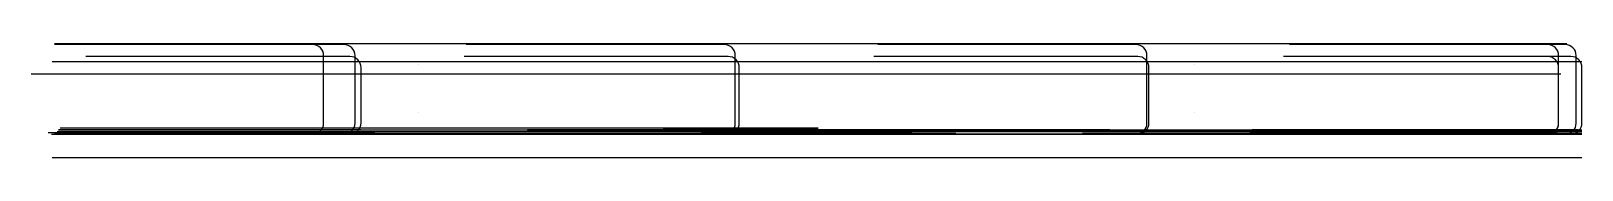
# Model space of a CAD drawing. Header units: metres. Extents: x 0 to 2256, y 0 to 166.
import ezdxf

# ---------------------------------------------------------------- set-up
doc = ezdxf.new("R2010")
doc.units = ezdxf.units.M
for name, color, linetype in [('RBAR-T10-F', 2, 'Continuous'), ('RBAR-T10-F1', 2, 'Continuous'), ('RBAR-T10-P', 2, 'Continuous'), ('RBAR-T12-G', 3, 'Continuous'), ('RBAR-T12-H', 3, 'Continuous'), ('RBAR-T16-I', 4, 'Continuous'), ('RBAR-T16-I1', 4, 'Continuous'), ('RBAR-T16-J', 4, 'Continuous'), ('RBAR-T16-J1', 4, 'Continuous'), ('RBAR-T16-J2', 4, 'Continuous'), ('RBAR-T16-K', 4, 'Continuous'), ('RBAR-T20-L', 5, 'Continuous'), ('RBAR-T20-M', 5, 'Continuous'), ('RBAR-T20-M1', 5, 'Continuous'), ('RBAR-T20-O', 5, 'Continuous'), ('RBAR-T25-N', 6, 'Continuous'), ('RBAR-T8-A', 1, 'Continuous'), ('RBAR-T8-A1', 1, 'Continuous'), ('RBAR-T8-B', 1, 'Continuous'), ('RBAR-T8-B1', 1, 'Continuous'), ('RBAR-T8-B2', 1, 'Continuous'), ('RBAR-T8-C', 1, 'Continuous'), ('RBAR-T8-D', 1, 'Continuous'), ('RBAR-T8-E', 1, 'Continuous')]:
    doc.layers.add(name, color=color, linetype=linetype)

msp = doc.modelspace()

# ---------------------------------------------------------------- linework, layer by layer
at = {"layer": 'RBAR-T10-F'}
for points in [[(192.9, 35, 35), (192.9, 35, 9035)], [(228, 35, 35), (228, 35, 9035)], [(328, 35, 35), (328, 35, 9035)], [(428, 35, 35), (428, 35, 9035)], [(628, 35, 35), (628, 35, 9035)], [(728, 35, 35), (728, 35, 9035)], [(828, 35, 35), (828, 35, 9035)], [(928, 35, 35), (928, 35, 9035)], [(1028, 35, 35), (1028, 35, 9035)], [(1128, 35, 35), (1128, 35, 9035)], [(1228, 35, 35), (1228, 35, 9035)], [(1328, 35, 35), (1328, 35, 9035)], [(1428, 35, 35), (1428, 35, 9035)], [(1528, 35, 35), (1528, 35, 9035)], [(1628, 35, 35), (1628, 35, 9035)], [(1772.1, 35, 35), (1772.1, 35, 9035)], [(1804.2, 35, 38), (1804.2, 35, 9038)], [(1828, 35, 35), (1828, 35, 9035)], [(1900.6, 35, 38), (1900.6, 35, 9038)], [(1928, 35, 35), (1928, 35, 9035)], [(2028, 35, 35), (2028, 35, 9035)], [(2128, 35, 35), (2128, 35, 9035)], [(2144.4, 35, 35), (2144.4, 35, 9035)]]:
    msp.add_polyline3d(points, dxfattribs=at)
at = {"layer": 'RBAR-T10-F1'}
for points in [[(828, 35, 35), (828, 35, 9085)], [(928, 35, 35), (928, 35, 9085)], [(1028, 35, 35), (1028, 35, 9085)], [(1050.5, 35, 38), (1050.5, 35, 9088)], [(1128, 35, 35), (1128, 35, 9085)], [(1148, 35, 38), (1148, 35, 9088)], [(1228, 35, 35), (1228, 35, 9085)], [(1245.5, 35, 38), (1245.5, 35, 9088)], [(1328, 35, 35), (1328, 35, 9085)], [(1428, 35, 35), (1428, 35, 9085)], [(1528, 35, 35), (1528, 35, 9085)], [(1538.2, 35, 38), (1538.2, 35, 9088)], [(1628, 35, 35), (1628, 35, 9085)], [(1635.7, 35, 38), (1635.7, 35, 9088)], [(1772.1, 35, 35), (1772.1, 35, 9085)], [(1828, 35, 35), (1828, 35, 9085)], [(1928, 35, 35), (1928, 35, 9085)], [(2025.9, 35, 38), (2025.9, 35, 9088)], [(2028, 35, 35), (2028, 35, 9085)], [(2123.5, 35, 38), (2123.5, 35, 9088)], [(2128, 35, 35), (2128, 35, 9085)], [(2144.4, 35, 35), (2144.4, 35, 9085)], [(2221, 35, 38), (2221, 35, 9088)]]:
    msp.add_polyline3d(points, dxfattribs=at)
at = {"layer": 'RBAR-T10-P'}
for points in [[(531, 35, 325.7), (706.4, 35, 325.7), (710.3, 35, 325.3), (714.1, 35, 324.2), (717.5, 35, 322.3), (720.6, 35, 319.8), (723.1, 35, 316.8), (724.9, 35, 313.3), (726.1, 35, 309.5), (726.4, 35, 305.6), (726.4, 35, 20), (726.1, 35, 16.1), (724.9, 35, 12.4), (723.1, 35, 8.9), (720.6, 35, 5.9), (717.5, 35, 3.4), (714.1, 35, 1.5), (710.3, 35, 0.4), (706.4, 35, 0), (55, 35, 0), (51.1, 35, 0.4), (47.4, 35, 1.5), (43.9, 35, 3.4), (40.9, 35, 5.9), (38.4, 35, 8.9), (36.5, 35, 12.4), (35.4, 35, 16.1), (35, 35, 20), (35, 35, 285.6), (35.4, 35, 289.5), (36.5, 35, 293.3), (38.4, 35, 296.7), (40.9, 35, 299.8), (43.9, 35, 302.3), (47.4, 35, 304.1), (51.1, 35, 305.3), (55, 35, 305.6), (726.4, 35, 305.6)], [(581, 35, 325.7), (756.4, 35, 325.7), (760.3, 35, 325.3), (764.1, 35, 324.2), (767.5, 35, 322.3), (770.6, 35, 319.8), (773.1, 35, 316.8), (774.9, 35, 313.3), (776.1, 35, 309.5), (776.4, 35, 305.6), (776.4, 35, 20), (776.1, 35, 16.1), (774.9, 35, 12.4), (773.1, 35, 8.9), (770.6, 35, 5.9), (767.5, 35, 3.4), (764.1, 35, 1.5), (760.3, 35, 0.4), (756.4, 35, 0), (105, 35, 0), (101.1, 35, 0.4), (97.4, 35, 1.5), (93.9, 35, 3.4), (90.9, 35, 5.9), (88.4, 35, 8.9), (86.5, 35, 12.4), (85.4, 35, 16.1), (85, 35, 20), (85, 35, 285.6), (85.4, 35, 289.5), (86.5, 35, 293.3), (88.4, 35, 296.7), (90.9, 35, 299.8), (93.9, 35, 302.3), (97.4, 35, 304.1), (101.1, 35, 305.3), (105, 35, 305.6), (776.4, 35, 305.6)], [(770.7, 35, 325.7), (946, 35, 325.7), (949.9, 35, 325.3), (953.7, 35, 324.2), (957.2, 35, 322.3), (960.2, 35, 319.8), (962.7, 35, 316.8), (964.6, 35, 313.3), (965.7, 35, 309.5), (966.1, 35, 305.6), (966.1, 35, 20), (965.7, 35, 16.1), (964.6, 35, 12.4), (962.7, 35, 8.9), (960.2, 35, 5.9), (957.2, 35, 3.4), (953.7, 35, 1.5), (949.9, 35, 0.4), (946, 35, 0), (294.7, 35, 0), (290.8, 35, 0.4), (287, 35, 1.5), (283.5, 35, 3.4), (280.5, 35, 5.9), (278, 35, 8.9), (276.2, 35, 12.4), (275, 35, 16.1), (274.6, 35, 20), (274.6, 35, 285.6), (275, 35, 289.5), (276.2, 35, 293.3), (278, 35, 296.7), (280.5, 35, 299.8), (283.5, 35, 302.3), (287, 35, 304.1), (290.8, 35, 305.3), (294.7, 35, 305.6), (966.1, 35, 305.6)], [(1061.2, 35, 8810.7), (1236.6, 35, 8810.7), (1240.5, 35, 8810.3), (1244.3, 35, 8809.2), (1247.7, 35, 8807.3), (1250.8, 35, 8804.8), (1253.3, 35, 8801.8), (1255.1, 35, 8798.3), (1256.3, 35, 8794.5), (1256.6, 35, 8790.6), (1256.6, 35, 8505), (1256.3, 35, 8501.1), (1255.1, 35, 8497.4), (1253.3, 35, 8493.9), (1250.8, 35, 8490.9), (1247.7, 35, 8488.4), (1244.3, 35, 8486.5), (1240.5, 35, 8485.4), (1236.6, 35, 8485), (585.2, 35, 8485), (581.3, 35, 8485.4), (577.6, 35, 8486.5), (574.1, 35, 8488.4), (571.1, 35, 8490.9), (568.6, 35, 8493.9), (566.7, 35, 8497.4), (565.6, 35, 8501.1), (565.2, 35, 8505), (565.2, 35, 8770.6), (565.6, 35, 8774.5), (566.7, 35, 8778.3), (568.6, 35, 8781.7), (571.1, 35, 8784.8), (574.1, 35, 8787.3), (577.6, 35, 8789.1), (581.3, 35, 8790.3), (585.2, 35, 8790.6), (1256.6, 35, 8790.6)], [(1149.9, 35, 8810.7), (1325.3, 35, 8810.7), (1329.2, 35, 8810.3), (1333, 35, 8809.2), (1336.4, 35, 8807.3), (1339.5, 35, 8804.8), (1342, 35, 8801.8), (1343.8, 35, 8798.3), (1345, 35, 8794.5), (1345.4, 35, 8790.6), (1345.4, 35, 8505), (1345, 35, 8501.1), (1343.8, 35, 8497.4), (1342, 35, 8493.9), (1339.5, 35, 8490.9), (1336.4, 35, 8488.4), (1333, 35, 8486.5), (1329.2, 35, 8485.4), (1325.3, 35, 8485), (674, 35, 8485), (670, 35, 8485.4), (666.3, 35, 8486.5), (662.8, 35, 8488.4), (659.8, 35, 8490.9), (657.3, 35, 8493.9), (655.4, 35, 8497.4), (654.3, 35, 8501.1), (653.9, 35, 8505), (653.9, 35, 8770.6), (654.3, 35, 8774.5), (655.4, 35, 8778.3), (657.3, 35, 8781.7), (659.8, 35, 8784.8), (662.8, 35, 8787.3), (666.3, 35, 8789.1), (670, 35, 8790.3), (674, 35, 8790.6), (1345.4, 35, 8790.6)], [(2025.6, 35, 325.7), (2201, 35, 325.7), (2204.9, 35, 325.3), (2208.6, 35, 324.2), (2212.1, 35, 322.3), (2215.1, 35, 319.8), (2217.6, 35, 316.8), (2219.5, 35, 313.3), (2220.6, 35, 309.5), (2221, 35, 305.6), (2221, 35, 20), (2220.6, 35, 16.1), (2219.5, 35, 12.4), (2217.6, 35, 8.9), (2215.1, 35, 5.9), (2212.1, 35, 3.4), (2208.6, 35, 1.5), (2204.9, 35, 0.4), (2201, 35, 0), (1549.6, 35, 0), (1545.7, 35, 0.4), (1541.9, 35, 1.5), (1538.5, 35, 3.4), (1535.4, 35, 5.9), (1532.9, 35, 8.9), (1531.1, 35, 12.4), (1529.9, 35, 16.1), (1529.6, 35, 20), (1529.6, 35, 285.6), (1529.9, 35, 289.5), (1531.1, 35, 293.3), (1532.9, 35, 296.7), (1535.4, 35, 299.8), (1538.5, 35, 302.3), (1541.9, 35, 304.1), (1545.7, 35, 305.3), (1549.6, 35, 305.6), (2221, 35, 305.6)], [(2025.6, 35, 325.7), (2201, 35, 325.7), (2204.9, 35, 325.3), (2208.6, 35, 324.2), (2212.1, 35, 322.3), (2215.1, 35, 319.8), (2217.6, 35, 316.8), (2219.5, 35, 313.3), (2220.6, 35, 309.5), (2221, 35, 305.6), (2221, 35, 20), (2220.6, 35, 16.1), (2219.5, 35, 12.4), (2217.6, 35, 8.9), (2215.1, 35, 5.9), (2212.1, 35, 3.4), (2208.6, 35, 1.5), (2204.9, 35, 0.4), (2201, 35, 0), (1549.6, 35, 0), (1545.7, 35, 0.4), (1541.9, 35, 1.5), (1538.5, 35, 3.4), (1535.4, 35, 5.9), (1532.9, 35, 8.9), (1531.1, 35, 12.4), (1529.9, 35, 16.1), (1529.6, 35, 20), (1529.6, 35, 285.6), (1529.9, 35, 289.5), (1531.1, 35, 293.3), (1532.9, 35, 296.7), (1535.4, 35, 299.8), (1538.5, 35, 302.3), (1541.9, 35, 304.1), (1545.7, 35, 305.3), (1549.6, 35, 305.6), (2221, 35, 305.6)], [(2025.6, 35, 325.7), (2201, 35, 325.7), (2204.9, 35, 325.3), (2208.6, 35, 324.2), (2212.1, 35, 322.3), (2215.1, 35, 319.8), (2217.6, 35, 316.8), (2219.5, 35, 313.3), (2220.6, 35, 309.5), (2221, 35, 305.6), (2221, 35, 20), (2220.6, 35, 16.1), (2219.5, 35, 12.4), (2217.6, 35, 8.9), (2215.1, 35, 5.9), (2212.1, 35, 3.4), (2208.6, 35, 1.5), (2204.9, 35, 0.4), (2201, 35, 0), (1549.6, 35, 0), (1545.7, 35, 0.4), (1541.9, 35, 1.5), (1538.5, 35, 3.4), (1535.4, 35, 5.9), (1532.9, 35, 8.9), (1531.1, 35, 12.4), (1529.9, 35, 16.1), (1529.6, 35, 20), (1529.6, 35, 285.6), (1529.9, 35, 289.5), (1531.1, 35, 293.3), (1532.9, 35, 296.7), (1535.4, 35, 299.8), (1538.5, 35, 302.3), (1541.9, 35, 304.1), (1545.7, 35, 305.3), (1549.6, 35, 305.6), (2221, 35, 305.6)], [(2025.6, 35, 325.7), (2201, 35, 325.7), (2204.9, 35, 325.3), (2208.6, 35, 324.2), (2212.1, 35, 322.3), (2215.1, 35, 319.8), (2217.6, 35, 316.8), (2219.5, 35, 313.3), (2220.6, 35, 309.5), (2221, 35, 305.6), (2221, 35, 20), (2220.6, 35, 16.1), (2219.5, 35, 12.4), (2217.6, 35, 8.9), (2215.1, 35, 5.9), (2212.1, 35, 3.4), (2208.6, 35, 1.5), (2204.9, 35, 0.4), (2201, 35, 0), (1549.6, 35, 0), (1545.7, 35, 0.4), (1541.9, 35, 1.5), (1538.5, 35, 3.4), (1535.4, 35, 5.9), (1532.9, 35, 8.9), (1531.1, 35, 12.4), (1529.9, 35, 16.1), (1529.6, 35, 20), (1529.6, 35, 285.6), (1529.9, 35, 289.5), (1531.1, 35, 293.3), (1532.9, 35, 296.7), (1535.4, 35, 299.8), (1538.5, 35, 302.3), (1541.9, 35, 304.1), (1545.7, 35, 305.3), (1549.6, 35, 305.6), (2221, 35, 305.6)], [(2025.6, 35, 325.7), (2201, 35, 325.7), (2204.9, 35, 325.3), (2208.6, 35, 324.2), (2212.1, 35, 322.3), (2215.1, 35, 319.8), (2217.6, 35, 316.8), (2219.5, 35, 313.3), (2220.6, 35, 309.5), (2221, 35, 305.6), (2221, 35, 20), (2220.6, 35, 16.1), (2219.5, 35, 12.4), (2217.6, 35, 8.9), (2215.1, 35, 5.9), (2212.1, 35, 3.4), (2208.6, 35, 1.5), (2204.9, 35, 0.4), (2201, 35, 0), (1549.6, 35, 0), (1545.7, 35, 0.4), (1541.9, 35, 1.5), (1538.5, 35, 3.4), (1535.4, 35, 5.9), (1532.9, 35, 8.9), (1531.1, 35, 12.4), (1529.9, 35, 16.1), (1529.6, 35, 20), (1529.6, 35, 285.6), (1529.9, 35, 289.5), (1531.1, 35, 293.3), (1532.9, 35, 296.7), (1535.4, 35, 299.8), (1538.5, 35, 302.3), (1541.9, 35, 304.1), (1545.7, 35, 305.3), (1549.6, 35, 305.6), (2221, 35, 305.6)], [(2025.6, 35, 325.7), (2201, 35, 325.7), (2204.9, 35, 325.3), (2208.6, 35, 324.2), (2212.1, 35, 322.3), (2215.1, 35, 319.8), (2217.6, 35, 316.8), (2219.5, 35, 313.3), (2220.6, 35, 309.5), (2221, 35, 305.6), (2221, 35, 20), (2220.6, 35, 16.1), (2219.5, 35, 12.4), (2217.6, 35, 8.9), (2215.1, 35, 5.9), (2212.1, 35, 3.4), (2208.6, 35, 1.5), (2204.9, 35, 0.4), (2201, 35, 0), (1549.6, 35, 0), (1545.7, 35, 0.4), (1541.9, 35, 1.5), (1538.5, 35, 3.4), (1535.4, 35, 5.9), (1532.9, 35, 8.9), (1531.1, 35, 12.4), (1529.9, 35, 16.1), (1529.6, 35, 20), (1529.6, 35, 285.6), (1529.9, 35, 289.5), (1531.1, 35, 293.3), (1532.9, 35, 296.7), (1535.4, 35, 299.8), (1538.5, 35, 302.3), (1541.9, 35, 304.1), (1545.7, 35, 305.3), (1549.6, 35, 305.6), (2221, 35, 305.6)], [(2060.6, 35, 325.7), (2236, 35, 325.7), (2239.9, 35, 325.3), (2243.6, 35, 324.2), (2247.1, 35, 322.3), (2250.1, 35, 319.8), (2252.6, 35, 316.8), (2254.5, 35, 313.3), (2255.6, 35, 309.5), (2256, 35, 305.6), (2256, 35, 20), (2255.6, 35, 16.1), (2254.5, 35, 12.4), (2252.6, 35, 8.9), (2250.1, 35, 5.9), (2247.1, 35, 3.4), (2243.6, 35, 1.5), (2239.9, 35, 0.4), (2236, 35, 0), (1584.6, 35, 0), (1580.7, 35, 0.4), (1576.9, 35, 1.5), (1573.5, 35, 3.4), (1570.4, 35, 5.9), (1567.9, 35, 8.9), (1566.1, 35, 12.4), (1564.9, 35, 16.1), (1564.6, 35, 20), (1564.6, 35, 285.6), (1564.9, 35, 289.5), (1566.1, 35, 293.3), (1567.9, 35, 296.7), (1570.4, 35, 299.8), (1573.5, 35, 302.3), (1576.9, 35, 304.1), (1580.7, 35, 305.3), (1584.6, 35, 305.6), (2256, 35, 305.6)]]:
    msp.add_polyline3d(points, dxfattribs=at)
at = {"layer": 'RBAR-T12-G'}
for points in [[(31, 140, 0), (2256, 140, 0)], [(0, 121.7, 0), (2225, 121.7, 0)], [(31, 0, 0), (2256, 0, 0)], [(31, 0, 0), (2256, 0, 0)]]:
    msp.add_polyline3d(points, dxfattribs=at)
at = {"layer": 'RBAR-T12-H'}
for points in [[(96.5, 36, 229.1), (308.2, 36, 229.1), (312.7, 36, 228.6), (317, 36, 227.3), (321, 36, 225.2), (324.5, 36, 222.3), (327.4, 36, 218.8), (329.5, 36, 214.8), (330.8, 36, 210.5), (331.3, 36, 206), (331.3, 36, 23.1), (330.8, 36, 18.6), (329.5, 36, 14.3), (327.4, 36, 10.3), (324.5, 36, 6.8), (321, 36, 3.9), (317, 36, 1.8), (312.7, 36, 0.4), (308.2, 36, 0), (125.3, 36, 0), (120.8, 36, 0.4), (116.5, 36, 1.8), (112.5, 36, 3.9), (109, 36, 6.8), (106.1, 36, 10.3), (104, 36, 14.3), (102.7, 36, 18.6), (102.2, 36, 23.1), (102.2, 36, 234.8), (96.5, 36, 229.1), (25, 36, 300.5), (25, 36, 157.6)], [(107.5, 36, 229.1), (319.2, 36, 229.1), (323.7, 36, 228.6), (328, 36, 227.3), (332, 36, 225.2), (335.5, 36, 222.3), (338.4, 36, 218.8), (340.5, 36, 214.8), (341.8, 36, 210.5), (342.3, 36, 206), (342.3, 36, 23.1), (341.8, 36, 18.6), (340.5, 36, 14.3), (338.4, 36, 10.3), (335.5, 36, 6.8), (332, 36, 3.9), (328, 36, 1.8), (323.7, 36, 0.4), (319.2, 36, 0), (136.3, 36, 0), (131.8, 36, 0.4), (127.5, 36, 1.8), (123.5, 36, 3.9), (120, 36, 6.8), (117.1, 36, 10.3), (115, 36, 14.3), (113.7, 36, 18.6), (113.2, 36, 23.1), (113.2, 36, 234.8), (107.5, 36, 229.1), (36, 36, 300.5), (36, 36, 157.6)], [(107.5, 36, 229.1), (319.2, 36, 229.1), (323.7, 36, 228.6), (328, 36, 227.3), (332, 36, 225.2), (335.5, 36, 222.3), (338.4, 36, 218.8), (340.5, 36, 214.8), (341.8, 36, 210.5), (342.3, 36, 206), (342.3, 36, 23.1), (341.8, 36, 18.6), (340.5, 36, 14.3), (338.4, 36, 10.3), (335.5, 36, 6.8), (332, 36, 3.9), (328, 36, 1.8), (323.7, 36, 0.4), (319.2, 36, 0), (136.3, 36, 0), (131.8, 36, 0.4), (127.5, 36, 1.8), (123.5, 36, 3.9), (120, 36, 6.8), (117.1, 36, 10.3), (115, 36, 14.3), (113.7, 36, 18.6), (113.2, 36, 23.1), (113.2, 36, 234.8), (107.5, 36, 229.1), (36, 36, 300.5), (36, 36, 157.6)], [(265.4, 36, 2502.8), (477.1, 36, 2502.8), (481.6, 36, 2502.4), (485.9, 36, 2501), (489.9, 36, 2498.9), (493.4, 36, 2496), (496.3, 36, 2492.5), (498.4, 36, 2488.5), (499.7, 36, 2484.2), (500.2, 36, 2479.7), (500.2, 36, 2296.8), (499.7, 36, 2292.3), (498.4, 36, 2288), (496.3, 36, 2284), (493.4, 36, 2280.5), (489.9, 36, 2277.6), (485.9, 36, 2275.5), (481.6, 36, 2274.2), (477.1, 36, 2273.8), (294.2, 36, 2273.8), (289.7, 36, 2274.2), (285.4, 36, 2275.5), (281.4, 36, 2277.6), (277.9, 36, 2280.5), (275, 36, 2284), (272.9, 36, 2288), (271.6, 36, 2292.3), (271.1, 36, 2296.8), (271.1, 36, 2508.6), (265.4, 36, 2502.8), (193.9, 36, 2574.3), (193.9, 36, 2431.4)], [(265.4, 36, 7050.3), (477.1, 36, 7050.3), (481.6, 36, 7049.9), (485.9, 36, 7048.5), (489.9, 36, 7046.4), (493.4, 36, 7043.5), (496.3, 36, 7040), (498.4, 36, 7036), (499.7, 36, 7031.7), (500.2, 36, 7027.2), (500.2, 36, 6844.3), (499.7, 36, 6839.8), (498.4, 36, 6835.5), (496.3, 36, 6831.5), (493.4, 36, 6828), (489.9, 36, 6825.1), (485.9, 36, 6823), (481.6, 36, 6821.7), (477.1, 36, 6821.2), (294.2, 36, 6821.2), (289.7, 36, 6821.7), (285.4, 36, 6823), (281.4, 36, 6825.1), (277.9, 36, 6828), (275, 36, 6831.5), (272.9, 36, 6835.5), (271.6, 36, 6839.8), (271.1, 36, 6844.3), (271.1, 36, 7056.1), (265.4, 36, 7050.3), (193.9, 36, 7121.8), (193.9, 36, 6978.9)], [(1046.3, 36, 2286.8), (1258, 36, 2286.8), (1262.6, 36, 2286.4), (1266.9, 36, 2285.1), (1270.9, 36, 2282.9), (1274.4, 36, 2280.1), (1277.3, 36, 2276.6), (1279.4, 36, 2272.6), (1280.7, 36, 2268.2), (1281.1, 36, 2263.7), (1281.1, 36, 2080.9), (1280.7, 36, 2076.4), (1279.4, 36, 2072), (1277.3, 36, 2068), (1274.4, 36, 2064.5), (1270.9, 36, 2061.7), (1266.9, 36, 2059.5), (1262.6, 36, 2058.2), (1258, 36, 2057.8), (1075.2, 36, 2057.8), (1070.7, 36, 2058.2), (1066.3, 36, 2059.5), (1062.4, 36, 2061.7), (1058.9, 36, 2064.5), (1056, 36, 2068), (1053.8, 36, 2072), (1052.5, 36, 2076.4), (1052.1, 36, 2080.9), (1052.1, 36, 2292.6), (1046.3, 36, 2286.8), (974.9, 36, 2358.3), (974.9, 36, 2215.4)], [(1046.3, 36, 6798.3), (1258, 36, 6798.3), (1262.6, 36, 6797.9), (1266.9, 36, 6796.6), (1270.9, 36, 6794.4), (1274.4, 36, 6791.6), (1277.3, 36, 6788.1), (1279.4, 36, 6784.1), (1280.7, 36, 6779.7), (1281.1, 36, 6775.2), (1281.1, 36, 6592.4), (1280.7, 36, 6587.9), (1279.4, 36, 6583.5), (1277.3, 36, 6579.5), (1274.4, 36, 6576), (1270.9, 36, 6573.2), (1266.9, 36, 6571), (1262.6, 36, 6569.7), (1258, 36, 6569.3), (1075.2, 36, 6569.3), (1070.7, 36, 6569.7), (1066.3, 36, 6571), (1062.4, 36, 6573.2), (1058.9, 36, 6576), (1056, 36, 6579.5), (1053.8, 36, 6583.5), (1052.5, 36, 6587.9), (1052.1, 36, 6592.4), (1052.1, 36, 6804.1), (1046.3, 36, 6798.3), (974.9, 36, 6869.8), (974.9, 36, 6726.9)], [(1844.6, 36, 2502.8), (2056.3, 36, 2502.8), (2060.8, 36, 2502.4), (2065.1, 36, 2501), (2069.1, 36, 2498.9), (2072.6, 36, 2496), (2075.5, 36, 2492.5), (2077.6, 36, 2488.5), (2078.9, 36, 2484.2), (2079.4, 36, 2479.7), (2079.4, 36, 2296.8), (2078.9, 36, 2292.3), (2077.6, 36, 2288), (2075.5, 36, 2284), (2072.6, 36, 2280.5), (2069.1, 36, 2277.6), (2065.1, 36, 2275.5), (2060.8, 36, 2274.2), (2056.3, 36, 2273.8), (1873.4, 36, 2273.8), (1868.9, 36, 2274.2), (1864.6, 36, 2275.5), (1860.6, 36, 2277.6), (1857.1, 36, 2280.5), (1854.2, 36, 2284), (1852.1, 36, 2288), (1850.8, 36, 2292.3), (1850.3, 36, 2296.8), (1850.3, 36, 2508.6), (1844.6, 36, 2502.8), (1773.1, 36, 2574.3), (1773.1, 36, 2431.4)], [(1844.6, 36, 7050.3), (2056.3, 36, 7050.3), (2060.8, 36, 7049.9), (2065.1, 36, 7048.5), (2069.1, 36, 7046.4), (2072.6, 36, 7043.5), (2075.5, 36, 7040), (2077.6, 36, 7036), (2078.9, 36, 7031.7), (2079.4, 36, 7027.2), (2079.4, 36, 6844.3), (2078.9, 36, 6839.8), (2077.6, 36, 6835.5), (2075.5, 36, 6831.5), (2072.6, 36, 6828), (2069.1, 36, 6825.1), (2065.1, 36, 6823), (2060.8, 36, 6821.7), (2056.3, 36, 6821.2), (1873.4, 36, 6821.2), (1868.9, 36, 6821.7), (1864.6, 36, 6823), (1860.6, 36, 6825.1), (1857.1, 36, 6828), (1854.2, 36, 6831.5), (1852.1, 36, 6835.5), (1850.8, 36, 6839.8), (1850.3, 36, 6844.3), (1850.3, 36, 7056.1), (1844.6, 36, 7050.3), (1773.1, 36, 7121.8), (1773.1, 36, 6978.9)], [(1985.2, 36, 229.1), (2196.9, 36, 229.1), (2201.4, 36, 228.6), (2205.7, 36, 227.3), (2209.7, 36, 225.2), (2213.2, 36, 222.3), (2216.1, 36, 218.8), (2218.2, 36, 214.8), (2219.6, 36, 210.5), (2220, 36, 206), (2220, 36, 23.1), (2219.6, 36, 18.6), (2218.2, 36, 14.3), (2216.1, 36, 10.3), (2213.2, 36, 6.8), (2209.7, 36, 3.9), (2205.7, 36, 1.8), (2201.4, 36, 0.4), (2196.9, 36, 0), (2014, 36, 0), (2009.5, 36, 0.4), (2005.2, 36, 1.8), (2001.2, 36, 3.9), (1997.7, 36, 6.8), (1994.8, 36, 10.3), (1992.7, 36, 14.3), (1991.4, 36, 18.6), (1990.9, 36, 23.1), (1990.9, 36, 234.8), (1985.2, 36, 229.1), (1913.7, 36, 300.5), (1913.7, 36, 157.6)], [(1985.2, 36, 229.1), (2196.9, 36, 229.1), (2201.4, 36, 228.6), (2205.7, 36, 227.3), (2209.7, 36, 225.2), (2213.2, 36, 222.3), (2216.1, 36, 218.8), (2218.2, 36, 214.8), (2219.6, 36, 210.5), (2220, 36, 206), (2220, 36, 23.1), (2219.6, 36, 18.6), (2218.2, 36, 14.3), (2216.1, 36, 10.3), (2213.2, 36, 6.8), (2209.7, 36, 3.9), (2205.7, 36, 1.8), (2201.4, 36, 0.4), (2196.9, 36, 0), (2014, 36, 0), (2009.5, 36, 0.4), (2005.2, 36, 1.8), (2001.2, 36, 3.9), (1997.7, 36, 6.8), (1994.8, 36, 10.3), (1992.7, 36, 14.3), (1991.4, 36, 18.6), (1990.9, 36, 23.1), (1990.9, 36, 234.8), (1985.2, 36, 229.1), (1913.7, 36, 300.5), (1913.7, 36, 157.6)]]:
    msp.add_polyline3d(points, dxfattribs=at)
at = {"layer": 'RBAR-T16-I'}
for points in [[(564, 136, 51.8), (564, 136, 2426.8)], [(1692, 136, 6720), (1692, 136, 9095)], [(564, 65.2, 51.8), (564, 65.2, 2426.8)], [(1692, 65.2, 6720), (1692, 65.2, 9095)], [(564, 38, 6682), (564, 38, 9057)], [(1692, 38, 6682), (1692, 38, 9057)]]:
    msp.add_polyline3d(points, dxfattribs=at)
at = {"layer": 'RBAR-T16-I1'}
for points in [[(564, 38, 38), (564, 38, 9038)], [(564, 38, 57), (564, 38, 9057)], [(1692, 38, 38), (1692, 38, 9038)], [(1692, 38, 57), (1692, 38, 9057)]]:
    msp.add_polyline3d(points, dxfattribs=at)
at = {"layer": 'RBAR-T16-J'}
for points in [[(837.1, 38, 1388), (1601.4, 38, 1388), (1607.6, 38, 1388.6), (1613.7, 38, 1390.4), (1619.2, 38, 1393.4), (1624.1, 38, 1397.4), (1628.1, 38, 1402.3), (1631.1, 38, 1407.9), (1632.9, 38, 1413.9), (1633.5, 38, 1420.2), (1633.5, 38, 1540.8), (1632.9, 38, 1547.1), (1631.1, 38, 1553.2), (1628.1, 38, 1558.7), (1624.1, 38, 1563.6), (1619.2, 38, 1567.6), (1613.7, 38, 1570.6), (1607.6, 38, 1572.4), (1601.4, 38, 1573), (837.1, 38, 1573)], [(1421.6, 38, 0), (2185.8, 38, 0), (2192.1, 38, 0.6), (2198.1, 38, 2.4), (2203.7, 38, 5.4), (2208.6, 38, 9.4), (2212.6, 38, 14.3), (2215.6, 38, 19.9), (2217.4, 38, 25.9), (2218, 38, 32.2), (2218, 38, 152.8), (2217.4, 38, 159.1), (2215.6, 38, 165.2), (2212.6, 38, 170.7), (2208.6, 38, 175.6), (2203.7, 38, 179.6), (2198.1, 38, 182.6), (2192.1, 38, 184.4), (2185.8, 38, 185), (1421.6, 38, 185)], [(1459.6, 38, 0), (2223.8, 38, 0), (2230.1, 38, 0.6), (2236.1, 38, 2.4), (2241.7, 38, 5.4), (2246.6, 38, 9.4), (2250.6, 38, 14.3), (2253.6, 38, 19.9), (2255.4, 38, 25.9), (2256, 38, 32.2), (2256, 38, 152.8), (2255.4, 38, 159.1), (2253.6, 38, 165.2), (2250.6, 38, 170.7), (2246.6, 38, 175.6), (2241.7, 38, 179.6), (2236.1, 38, 182.6), (2230.1, 38, 184.4), (2223.8, 38, 185), (1459.6, 38, 185)]]:
    msp.add_polyline3d(points, dxfattribs=at)
at = {"layer": 'RBAR-T16-J1'}
for points in [[(796.3, 38, 48), (1556.2, 38, 48), (1562.4, 38, 48.6), (1568.4, 38, 50.4), (1574, 38, 53.4), (1578.8, 38, 57.4), (1582.8, 38, 62.2), (1585.8, 38, 67.8), (1587.6, 38, 73.8), (1588.2, 38, 80), (1588.2, 38, 309.9), (1587.6, 38, 316.2), (1585.8, 38, 322.2), (1582.8, 38, 327.7), (1578.8, 38, 332.6), (1574, 38, 336.5), (1568.4, 38, 339.5), (1562.4, 38, 341.3), (1556.2, 38, 341.9), (796.3, 38, 341.9)], [(823, 38, 48), (1582.9, 38, 48), (1589.1, 38, 48.6), (1595.1, 38, 50.4), (1600.7, 38, 53.4), (1605.5, 38, 57.4), (1609.5, 38, 62.2), (1612.4, 38, 67.8), (1614.3, 38, 73.8), (1614.9, 38, 80), (1614.9, 38, 309.9), (1614.3, 38, 316.2), (1612.4, 38, 322.2), (1609.5, 38, 327.7), (1605.5, 38, 332.6), (1600.7, 38, 336.5), (1595.1, 38, 339.5), (1589.1, 38, 341.3), (1582.9, 38, 341.9), (823, 38, 341.9)]]:
    msp.add_polyline3d(points, dxfattribs=at)
at = {"layer": 'RBAR-T16-J2'}
for points in [[(721.7, 38, 30), (1479.5, 38, 30), (1485.7, 38, 30.6), (1491.7, 38, 32.4), (1497.2, 38, 35.4), (1502, 38, 39.3), (1506, 38, 44.2), (1509, 38, 49.7), (1510.8, 38, 55.7), (1511.4, 38, 61.9), (1511.4, 38, 2046.2), (1510.8, 38, 2052.4), (1509, 38, 2058.4), (1506, 38, 2063.9), (1502, 38, 2068.8), (1497.2, 38, 2072.7), (1491.7, 38, 2075.7), (1485.7, 38, 2077.5), (1479.5, 38, 2078.1), (721.7, 38, 2078.1)], [(893.9, 38, 30), (1651.7, 38, 30), (1657.9, 38, 30.6), (1663.9, 38, 32.4), (1669.4, 38, 35.4), (1674.3, 38, 39.3), (1678.2, 38, 44.2), (1681.2, 38, 49.7), (1683, 38, 55.7), (1683.6, 38, 61.9), (1683.6, 38, 2046.2), (1683, 38, 2052.4), (1681.2, 38, 2058.4), (1678.2, 38, 2063.9), (1674.3, 38, 2068.8), (1669.4, 38, 2072.7), (1663.9, 38, 2075.7), (1657.9, 38, 2077.5), (1651.7, 38, 2078.1), (893.9, 38, 2078.1)], [(1428.3, 38, 0), (2186.1, 38, 0), (2192.3, 38, 0.6), (2198.3, 38, 2.4), (2203.8, 38, 5.4), (2208.7, 38, 9.3), (2212.6, 38, 14.2), (2215.6, 38, 19.7), (2217.4, 38, 25.7), (2218, 38, 31.9), (2218, 38, 2016.2), (2217.4, 38, 2022.4), (2215.6, 38, 2028.4), (2212.6, 38, 2033.9), (2208.7, 38, 2038.8), (2203.8, 38, 2042.7), (2198.3, 38, 2045.7), (2192.3, 38, 2047.5), (2186.1, 38, 2048.1), (1428.3, 38, 2048.1)], [(1428.3, 38, 0), (2186.1, 38, 0), (2192.3, 38, 0.6), (2198.3, 38, 2.4), (2203.8, 38, 5.4), (2208.7, 38, 9.3), (2212.6, 38, 14.2), (2215.6, 38, 19.7), (2217.4, 38, 25.7), (2218, 38, 31.9), (2218, 38, 2016.2), (2217.4, 38, 2022.4), (2215.6, 38, 2028.4), (2212.6, 38, 2033.9), (2208.7, 38, 2038.8), (2203.8, 38, 2042.7), (2198.3, 38, 2045.7), (2192.3, 38, 2047.5), (2186.1, 38, 2048.1), (1428.3, 38, 2048.1)]]:
    msp.add_polyline3d(points, dxfattribs=at)
at = {"layer": 'RBAR-T16-K'}
for points in [[(38, 38, 1270), (799.8, 38, 1270), (806, 38, 1269.4), (812.1, 38, 1267.5), (817.6, 38, 1264.6), (822.5, 38, 1260.6), (826.5, 38, 1255.7), (829.4, 38, 1250.2), (831.2, 38, 1244.2), (831.9, 38, 1237.9), (831.9, 38, 0)], [(912.3, 38, 1321.7), (1674.1, 38, 1321.7), (1680.4, 38, 1321.1), (1686.4, 38, 1319.3), (1691.9, 38, 1316.3), (1696.8, 38, 1312.3), (1700.8, 38, 1307.5), (1703.8, 38, 1301.9), (1705.6, 38, 1295.9), (1706.2, 38, 1289.7), (1706.2, 38, 51.8)], [(1424.1, 38, 1270), (2185.9, 38, 1270), (2192.2, 38, 1269.4), (2198.2, 38, 1267.5), (2203.7, 38, 1264.6), (2208.6, 38, 1260.6), (2212.6, 38, 1255.7), (2215.6, 38, 1250.2), (2217.4, 38, 1244.2), (2218, 38, 1237.9), (2218, 38, 0)], [(1424.1, 38, 1270), (2185.9, 38, 1270), (2192.2, 38, 1269.4), (2198.2, 38, 1267.5), (2203.7, 38, 1264.6), (2208.6, 38, 1260.6), (2212.6, 38, 1255.7), (2215.6, 38, 1250.2), (2217.4, 38, 1244.2), (2218, 38, 1237.9), (2218, 38, 0)]]:
    msp.add_polyline3d(points, dxfattribs=at)
at = {"layer": 'RBAR-T20-L'}
for points in [[(40, 40, 0), (1715, 40, 0)], [(528, 40, 0), (2203, 40, 0)], [(581, 40, 0), (2256, 40, 0)]]:
    msp.add_polyline3d(points, dxfattribs=at)
at = {"layer": 'RBAR-T20-M'}
for points in [[(40, 40, 0), (409, 40, 0), (422.8, 40, 1.4), (436.1, 40, 5.4), (448.3, 40, 11.9), (459, 40, 20.7), (467.8, 40, 31.5), (474.4, 40, 43.7), (478.4, 40, 57), (479.8, 40, 70.8), (479.8, 40, 535.8), (478.4, 40, 549.6), (474.4, 40, 562.9), (467.8, 40, 575.1), (459, 40, 585.8), (448.3, 40, 594.6), (436.1, 40, 601.2), (422.8, 40, 605.2), (409, 40, 606.6), (40, 40, 606.6)], [(1776.2, 40, 0), (2145.2, 40, 0), (2159, 40, 1.4), (2172.3, 40, 5.4), (2184.5, 40, 11.9), (2195.3, 40, 20.7), (2204.1, 40, 31.5), (2210.6, 40, 43.7), (2214.6, 40, 57), (2216, 40, 70.8), (2216, 40, 535.8), (2214.6, 40, 549.6), (2210.6, 40, 562.9), (2204.1, 40, 575.1), (2195.3, 40, 585.8), (2184.5, 40, 594.6), (2172.3, 40, 601.2), (2159, 40, 605.2), (2145.2, 40, 606.6), (1776.2, 40, 606.6)]]:
    msp.add_polyline3d(points, dxfattribs=at)
at = {"layer": 'RBAR-T20-M1'}
for points in [[(1289.6, 40, 2385.5), (1445.3, 40, 2385.5), (1459, 40, 2386.9), (1472.2, 40, 2390.9), (1484.4, 40, 2397.4), (1495, 40, 2406.1), (1503.8, 40, 2416.8), (1510.3, 40, 2428.9), (1514.3, 40, 2442.1), (1515.6, 40, 2455.8), (1515.6, 40, 3631.2), (1514.3, 40, 3644.9), (1510.3, 40, 3658.1), (1503.8, 40, 3670.3), (1495, 40, 3680.9), (1484.4, 40, 3689.7), (1472.2, 40, 3696.2), (1459, 40, 3700.2), (1445.3, 40, 3701.5), (722, 40, 3701.5)], [(1343.2, 40, 2160), (1498.9, 40, 2160), (1512.6, 40, 2161.4), (1525.8, 40, 2165.4), (1538, 40, 2171.9), (1548.6, 40, 2180.6), (1557.4, 40, 2191.3), (1563.9, 40, 2203.4), (1567.9, 40, 2216.6), (1569.2, 40, 2230.3), (1569.2, 40, 3405.7), (1567.9, 40, 3419.4), (1563.9, 40, 3432.6), (1557.4, 40, 3444.8), (1548.6, 40, 3455.4), (1538, 40, 3464.2), (1525.8, 40, 3470.7), (1512.6, 40, 3474.7), (1498.9, 40, 3476), (775.6, 40, 3476)]]:
    msp.add_polyline3d(points, dxfattribs=at)
at = {"layer": 'RBAR-T20-O'}
for points in [[(140.9, 40, -639.8), (140.9, 40, 496.2), (140.6, 40, 503.4), (139.5, 40, 510.4), (137.7, 40, 517.3), (43.2, 40, 816.9), (41.4, 40, 823.8), (40.4, 40, 830.8), (40, 40, 838), (40, 40, 9095)], [(2250.3, 40, 1510.8), (2250.3, 40, 2646.9), (2250, 40, 2654), (2248.9, 40, 2661.1), (2247.1, 40, 2668), (2152.6, 40, 2967.5), (2150.8, 40, 2974.4), (2149.8, 40, 2981.5), (2149.4, 40, 2988.6), (2149.4, 40, 11245.6)]]:
    msp.add_polyline3d(points, dxfattribs=at)
at = {"layer": 'RBAR-T25-N'}
msp.add_polyline3d([(919.6, 42.5, 0), (1056.5, 42.5, 0), (1073.8, 42.5, 1.7), (1090.5, 42.5, 6.8), (1105.8, 42.5, 15), (1119.2, 42.5, 26), (1130.3, 42.5, 39.4), (1138.5, 42.5, 54.8), (1143.5, 42.5, 71.4), (1145.2, 42.5, 88.7), (1145.2, 42.5, 1234.5), (1143.5, 42.5, 1251.9), (1138.5, 42.5, 1268.5), (1130.3, 42.5, 1283.8), (1119.2, 42.5, 1297.3), (1105.8, 42.5, 1308.3), (1090.5, 42.5, 1316.5), (1073.8, 42.5, 1321.6), (1056.5, 42.5, 1323.3), (42.5, 42.5, 1323.3)], dxfattribs=at)
msp.add_polyline3d([(919.6, 42.5, 0), (1056.5, 42.5, 0), (1073.8, 42.5, 1.7), (1090.5, 42.5, 6.8), (1105.8, 42.5, 15), (1119.2, 42.5, 26), (1130.3, 42.5, 39.4), (1138.5, 42.5, 54.8), (1143.5, 42.5, 71.4), (1145.2, 42.5, 88.7), (1145.2, 42.5, 1234.5), (1143.5, 42.5, 1251.9), (1138.5, 42.5, 1268.5), (1130.3, 42.5, 1283.8), (1119.2, 42.5, 1297.3), (1105.8, 42.5, 1308.3), (1090.5, 42.5, 1316.5), (1073.8, 42.5, 1321.6), (1056.5, 42.5, 1323.3), (42.5, 42.5, 1323.3)], dxfattribs=at)
at = {"layer": 'RBAR-T8-A'}
msp.add_polyline3d([(34, 34, 0), (2209, 34, 0)], dxfattribs=at)
msp.add_polyline3d([(34, 34, 0), (2209, 34, 0)], dxfattribs=at)
msp.add_polyline3d([(34, 34, 0), (2209, 34, 0)], dxfattribs=at)
msp.add_polyline3d([(34, 34, 0), (2209, 34, 0)], dxfattribs=at)
msp.add_polyline3d([(34, 34, 0), (2209, 34, 0)], dxfattribs=at)
msp.add_polyline3d([(34, 34, 0), (2209, 34, 0)], dxfattribs=at)
msp.add_polyline3d([(34, 34, 0), (2209, 34, 0)], dxfattribs=at)
msp.add_polyline3d([(34, 34, 0), (2209, 34, 0)], dxfattribs=at)
msp.add_polyline3d([(34, 34, 0), (2209, 34, 0)], dxfattribs=at)
msp.add_polyline3d([(34, 34, 0), (2209, 34, 0)], dxfattribs=at)
msp.add_polyline3d([(34, 34, 0), (2209, 34, 0)], dxfattribs=at)
msp.add_polyline3d([(34, 34, 0), (2209, 34, 0)], dxfattribs=at)
msp.add_polyline3d([(34, 34, 0), (2209, 34, 0)], dxfattribs=at)
msp.add_polyline3d([(34, 34, 0), (2209, 34, 0)], dxfattribs=at)
msp.add_polyline3d([(34, 34, 0), (2209, 34, 0)], dxfattribs=at)
msp.add_polyline3d([(34, 34, 0), (2209, 34, 0)], dxfattribs=at)
msp.add_polyline3d([(34, 34, 0), (2209, 34, 0)], dxfattribs=at)
msp.add_polyline3d([(34, 34, 0), (2209, 34, 0)], dxfattribs=at)
msp.add_polyline3d([(34, 34, 0), (2209, 34, 0)], dxfattribs=at)
msp.add_polyline3d([(34, 34, 0), (2209, 34, 0)], dxfattribs=at)
msp.add_polyline3d([(34, 34, 0), (2209, 34, 0)], dxfattribs=at)
msp.add_polyline3d([(34, 34, 0), (2209, 34, 0)], dxfattribs=at)
msp.add_polyline3d([(34, 34, 0), (2209, 34, 0)], dxfattribs=at)
msp.add_polyline3d([(34, 34, 0), (2209, 34, 0)], dxfattribs=at)
msp.add_polyline3d([(34, 34, 0), (2209, 34, 0)], dxfattribs=at)
msp.add_polyline3d([(34, 34, 0), (2209, 34, 0)], dxfattribs=at)
msp.add_polyline3d([(34, 34, 0), (2209, 34, 0)], dxfattribs=at)
msp.add_polyline3d([(34, 34, 0), (2209, 34, 0)], dxfattribs=at)
msp.add_polyline3d([(34, 34, 0), (2209, 34, 0)], dxfattribs=at)
msp.add_polyline3d([(34, 34, 0), (2209, 34, 0)], dxfattribs=at)
msp.add_polyline3d([(34, 34, 0), (2209, 34, 0)], dxfattribs=at)
msp.add_polyline3d([(34, 34, 0), (2209, 34, 0)], dxfattribs=at)
msp.add_polyline3d([(34, 34, 0), (2209, 34, 0)], dxfattribs=at)
msp.add_polyline3d([(34, 34, 0), (2209, 34, 0)], dxfattribs=at)
msp.add_polyline3d([(34, 34, 0), (2209, 34, 0)], dxfattribs=at)
msp.add_polyline3d([(34, 34, 0), (2209, 34, 0)], dxfattribs=at)
msp.add_polyline3d([(34, 34, 0), (2209, 34, 0)], dxfattribs=at)
msp.add_polyline3d([(34, 34, 0), (2209, 34, 0)], dxfattribs=at)
msp.add_polyline3d([(34, 34, 0), (2209, 34, 0)], dxfattribs=at)
msp.add_polyline3d([(34, 34, 0), (2209, 34, 0)], dxfattribs=at)
msp.add_polyline3d([(34, 34, 0), (2209, 34, 0)], dxfattribs=at)
msp.add_polyline3d([(34, 34, 0), (2209, 34, 0)], dxfattribs=at)
msp.add_polyline3d([(34, 34, 0), (2209, 34, 0)], dxfattribs=at)
msp.add_polyline3d([(34, 34, 0), (2209, 34, 0)], dxfattribs=at)
msp.add_polyline3d([(34, 34, 0), (2209, 34, 0)], dxfattribs=at)
msp.add_polyline3d([(34, 34, 0), (2209, 34, 0)], dxfattribs=at)
msp.add_polyline3d([(34, 34, 0), (2209, 34, 0)], dxfattribs=at)
msp.add_polyline3d([(34, 34, 0), (2209, 34, 0)], dxfattribs=at)
msp.add_polyline3d([(34, 34, 0), (2209, 34, 0)], dxfattribs=at)
msp.add_polyline3d([(34, 34, 0), (2209, 34, 0)], dxfattribs=at)
msp.add_polyline3d([(34, 34, 0), (2209, 34, 0)], dxfattribs=at)
msp.add_polyline3d([(34, 34, 0), (2209, 34, 0)], dxfattribs=at)
msp.add_polyline3d([(34, 34, 0), (2209, 34, 0)], dxfattribs=at)
at = {"layer": 'RBAR-T8-A1'}
msp.add_polyline3d([(34, 166, 0), (2234, 166, 0)], dxfattribs=at)
msp.add_polyline3d([(34, 166, 0), (2234, 166, 0)], dxfattribs=at)
msp.add_polyline3d([(34, 166, 0), (2234, 166, 0)], dxfattribs=at)
msp.add_polyline3d([(34, 166, 0), (2234, 166, 0)], dxfattribs=at)
msp.add_polyline3d([(34, 166, 0), (2234, 166, 0)], dxfattribs=at)
msp.add_polyline3d([(34, 166, 0), (2234, 166, 0)], dxfattribs=at)
msp.add_polyline3d([(34, 166, 0), (2234, 166, 0)], dxfattribs=at)
msp.add_polyline3d([(34, 166, 0), (2234, 166, 0)], dxfattribs=at)
msp.add_polyline3d([(34, 166, 0), (2234, 166, 0)], dxfattribs=at)
msp.add_polyline3d([(34, 166, 0), (2234, 166, 0)], dxfattribs=at)
msp.add_polyline3d([(34, 166, 0), (2234, 166, 0)], dxfattribs=at)
msp.add_polyline3d([(34, 166, 0), (2234, 166, 0)], dxfattribs=at)
msp.add_polyline3d([(34, 166, 0), (2234, 166, 0)], dxfattribs=at)
msp.add_polyline3d([(34, 166, 0), (2234, 166, 0)], dxfattribs=at)
msp.add_polyline3d([(34, 166, 0), (2234, 166, 0)], dxfattribs=at)
msp.add_polyline3d([(34, 166, 0), (2234, 166, 0)], dxfattribs=at)
msp.add_polyline3d([(34, 166, 0), (2234, 166, 0)], dxfattribs=at)
msp.add_polyline3d([(34, 166, 0), (2234, 166, 0)], dxfattribs=at)
msp.add_polyline3d([(34, 166, 0), (2234, 166, 0)], dxfattribs=at)
msp.add_polyline3d([(34, 166, 0), (2234, 166, 0)], dxfattribs=at)
msp.add_polyline3d([(34, 166, 0), (2234, 166, 0)], dxfattribs=at)
msp.add_polyline3d([(34, 166, 0), (2234, 166, 0)], dxfattribs=at)
msp.add_polyline3d([(34, 166, 0), (2234, 166, 0)], dxfattribs=at)
msp.add_polyline3d([(34, 166, 0), (2234, 166, 0)], dxfattribs=at)
msp.add_polyline3d([(34, 166, 0), (2234, 166, 0)], dxfattribs=at)
msp.add_polyline3d([(34, 166, 0), (2234, 166, 0)], dxfattribs=at)
msp.add_polyline3d([(34, 166, 0), (2234, 166, 0)], dxfattribs=at)
msp.add_polyline3d([(34, 166, 0), (2234, 166, 0)], dxfattribs=at)
msp.add_polyline3d([(34, 166, 0), (2234, 166, 0)], dxfattribs=at)
msp.add_polyline3d([(34, 166, 0), (2234, 166, 0)], dxfattribs=at)
msp.add_polyline3d([(34, 166, 0), (2234, 166, 0)], dxfattribs=at)
msp.add_polyline3d([(34, 166, 0), (2234, 166, 0)], dxfattribs=at)
msp.add_polyline3d([(34, 166, 0), (2234, 166, 0)], dxfattribs=at)
msp.add_polyline3d([(34, 166, 0), (2234, 166, 0)], dxfattribs=at)
msp.add_polyline3d([(34, 166, 0), (2234, 166, 0)], dxfattribs=at)
msp.add_polyline3d([(34, 166, 0), (2234, 166, 0)], dxfattribs=at)
msp.add_polyline3d([(34, 166, 0), (2234, 166, 0)], dxfattribs=at)
msp.add_polyline3d([(34, 166, 0), (2234, 166, 0)], dxfattribs=at)
msp.add_polyline3d([(34, 166, 0), (2234, 166, 0)], dxfattribs=at)
msp.add_polyline3d([(34, 166, 0), (2234, 166, 0)], dxfattribs=at)
msp.add_polyline3d([(34, 166, 0), (2234, 166, 0)], dxfattribs=at)
msp.add_polyline3d([(34, 166, 0), (2234, 166, 0)], dxfattribs=at)
msp.add_polyline3d([(34, 166, 0), (2234, 166, 0)], dxfattribs=at)
msp.add_polyline3d([(34, 166, 0), (2234, 166, 0)], dxfattribs=at)
msp.add_polyline3d([(34, 166, 0), (2234, 166, 0)], dxfattribs=at)
msp.add_polyline3d([(34, 166, 0), (2234, 166, 0)], dxfattribs=at)
msp.add_polyline3d([(34, 166, 0), (2234, 166, 0)], dxfattribs=at)
msp.add_polyline3d([(34, 166, 0), (2234, 166, 0)], dxfattribs=at)
msp.add_polyline3d([(34, 166, 0), (2234, 166, 0)], dxfattribs=at)
msp.add_polyline3d([(34, 166, 0), (2234, 166, 0)], dxfattribs=at)
msp.add_polyline3d([(34, 166, 0), (2234, 166, 0)], dxfattribs=at)
msp.add_polyline3d([(34, 166, 0), (2234, 166, 0)], dxfattribs=at)
msp.add_polyline3d([(34, 166, 0), (2234, 166, 0)], dxfattribs=at)
at = {"layer": 'RBAR-T8-B'}
for points in [[(34, 34, 0), (420.5, 34, 0), (423.7, 34, 0.3), (426.8, 34, 1.2), (429.6, 34, 2.7), (432.1, 34, 4.8), (434.1, 34, 7.2), (435.6, 34, 10), (436.5, 34, 13.1), (436.8, 34, 16.3), (436.8, 34, 67.1), (436.5, 34, 70.3), (435.6, 34, 73.4), (434.1, 34, 76.2), (432.1, 34, 78.6), (429.6, 34, 80.7), (426.8, 34, 82.2), (423.7, 34, 83.1), (420.5, 34, 83.4), (34, 34, 83.4)], [(34, 34, 0), (420.5, 34, 0), (423.7, 34, 0.3), (426.8, 34, 1.2), (429.6, 34, 2.7), (432.1, 34, 4.8), (434.1, 34, 7.2), (435.6, 34, 10), (436.5, 34, 13.1), (436.8, 34, 16.3), (436.8, 34, 67.1), (436.5, 34, 70.3), (435.6, 34, 73.4), (434.1, 34, 76.2), (432.1, 34, 78.6), (429.6, 34, 80.7), (426.8, 34, 82.2), (423.7, 34, 83.1), (420.5, 34, 83.4), (34, 34, 83.4)], [(34, 34, 0), (420.5, 34, 0), (423.7, 34, 0.3), (426.8, 34, 1.2), (429.6, 34, 2.7), (432.1, 34, 4.8), (434.1, 34, 7.2), (435.6, 34, 10), (436.5, 34, 13.1), (436.8, 34, 16.3), (436.8, 34, 67.1), (436.5, 34, 70.3), (435.6, 34, 73.4), (434.1, 34, 76.2), (432.1, 34, 78.6), (429.6, 34, 80.7), (426.8, 34, 82.2), (423.7, 34, 83.1), (420.5, 34, 83.4), (34, 34, 83.4)], [(34, 34, 0), (420.5, 34, 0), (423.7, 34, 0.3), (426.8, 34, 1.2), (429.6, 34, 2.7), (432.1, 34, 4.8), (434.1, 34, 7.2), (435.6, 34, 10), (436.5, 34, 13.1), (436.8, 34, 16.3), (436.8, 34, 67.1), (436.5, 34, 70.3), (435.6, 34, 73.4), (434.1, 34, 76.2), (432.1, 34, 78.6), (429.6, 34, 80.7), (426.8, 34, 82.2), (423.7, 34, 83.1), (420.5, 34, 83.4), (34, 34, 83.4)], [(34, 34, 0), (420.5, 34, 0), (423.7, 34, 0.3), (426.8, 34, 1.2), (429.6, 34, 2.7), (432.1, 34, 4.8), (434.1, 34, 7.2), (435.6, 34, 10), (436.5, 34, 13.1), (436.8, 34, 16.3), (436.8, 34, 67.1), (436.5, 34, 70.3), (435.6, 34, 73.4), (434.1, 34, 76.2), (432.1, 34, 78.6), (429.6, 34, 80.7), (426.8, 34, 82.2), (423.7, 34, 83.1), (420.5, 34, 83.4), (34, 34, 83.4)], [(34, 34, 0), (420.5, 34, 0), (423.7, 34, 0.3), (426.8, 34, 1.2), (429.6, 34, 2.7), (432.1, 34, 4.8), (434.1, 34, 7.2), (435.6, 34, 10), (436.5, 34, 13.1), (436.8, 34, 16.3), (436.8, 34, 67.1), (436.5, 34, 70.3), (435.6, 34, 73.4), (434.1, 34, 76.2), (432.1, 34, 78.6), (429.6, 34, 80.7), (426.8, 34, 82.2), (423.7, 34, 83.1), (420.5, 34, 83.4), (34, 34, 83.4)], [(34, 34, 0), (420.5, 34, 0), (423.7, 34, 0.3), (426.8, 34, 1.2), (429.6, 34, 2.7), (432.1, 34, 4.8), (434.1, 34, 7.2), (435.6, 34, 10), (436.5, 34, 13.1), (436.8, 34, 16.3), (436.8, 34, 67.1), (436.5, 34, 70.3), (435.6, 34, 73.4), (434.1, 34, 76.2), (432.1, 34, 78.6), (429.6, 34, 80.7), (426.8, 34, 82.2), (423.7, 34, 83.1), (420.5, 34, 83.4), (34, 34, 83.4)], [(34, 34, 0), (420.5, 34, 0), (423.7, 34, 0.3), (426.8, 34, 1.2), (429.6, 34, 2.7), (432.1, 34, 4.8), (434.1, 34, 7.2), (435.6, 34, 10), (436.5, 34, 13.1), (436.8, 34, 16.3), (436.8, 34, 67.1), (436.5, 34, 70.3), (435.6, 34, 73.4), (434.1, 34, 76.2), (432.1, 34, 78.6), (429.6, 34, 80.7), (426.8, 34, 82.2), (423.7, 34, 83.1), (420.5, 34, 83.4), (34, 34, 83.4)], [(34, 34, 0), (420.5, 34, 0), (423.7, 34, 0.3), (426.8, 34, 1.2), (429.6, 34, 2.7), (432.1, 34, 4.8), (434.1, 34, 7.2), (435.6, 34, 10), (436.5, 34, 13.1), (436.8, 34, 16.3), (436.8, 34, 67.1), (436.5, 34, 70.3), (435.6, 34, 73.4), (434.1, 34, 76.2), (432.1, 34, 78.6), (429.6, 34, 80.7), (426.8, 34, 82.2), (423.7, 34, 83.1), (420.5, 34, 83.4), (34, 34, 83.4)], [(34, 34, 0), (420.5, 34, 0), (423.7, 34, 0.3), (426.8, 34, 1.2), (429.6, 34, 2.7), (432.1, 34, 4.8), (434.1, 34, 7.2), (435.6, 34, 10), (436.5, 34, 13.1), (436.8, 34, 16.3), (436.8, 34, 67.1), (436.5, 34, 70.3), (435.6, 34, 73.4), (434.1, 34, 76.2), (432.1, 34, 78.6), (429.6, 34, 80.7), (426.8, 34, 82.2), (423.7, 34, 83.1), (420.5, 34, 83.4), (34, 34, 83.4)], [(34, 34, 0), (420.5, 34, 0), (423.7, 34, 0.3), (426.8, 34, 1.2), (429.6, 34, 2.7), (432.1, 34, 4.8), (434.1, 34, 7.2), (435.6, 34, 10), (436.5, 34, 13.1), (436.8, 34, 16.3), (436.8, 34, 67.1), (436.5, 34, 70.3), (435.6, 34, 73.4), (434.1, 34, 76.2), (432.1, 34, 78.6), (429.6, 34, 80.7), (426.8, 34, 82.2), (423.7, 34, 83.1), (420.5, 34, 83.4), (34, 34, 83.4)], [(79.7, 34, 0), (466.3, 34, 0), (469.4, 34, 0.3), (472.5, 34, 1.2), (475.3, 34, 2.7), (477.8, 34, 4.8), (479.8, 34, 7.2), (481.3, 34, 10), (482.2, 34, 13.1), (482.5, 34, 16.3), (482.5, 34, 67.1), (482.2, 34, 70.3), (481.3, 34, 73.4), (479.8, 34, 76.2), (477.8, 34, 78.6), (475.3, 34, 80.7), (472.5, 34, 82.2), (469.4, 34, 83.1), (466.3, 34, 83.4), (79.7, 34, 83.4)], [(79.7, 34, 0), (466.3, 34, 0), (469.4, 34, 0.3), (472.5, 34, 1.2), (475.3, 34, 2.7), (477.8, 34, 4.8), (479.8, 34, 7.2), (481.3, 34, 10), (482.2, 34, 13.1), (482.5, 34, 16.3), (482.5, 34, 67.1), (482.2, 34, 70.3), (481.3, 34, 73.4), (479.8, 34, 76.2), (477.8, 34, 78.6), (475.3, 34, 80.7), (472.5, 34, 82.2), (469.4, 34, 83.1), (466.3, 34, 83.4), (79.7, 34, 83.4)], [(79.7, 34, 0), (466.3, 34, 0), (469.4, 34, 0.3), (472.5, 34, 1.2), (475.3, 34, 2.7), (477.8, 34, 4.8), (479.8, 34, 7.2), (481.3, 34, 10), (482.2, 34, 13.1), (482.5, 34, 16.3), (482.5, 34, 67.1), (482.2, 34, 70.3), (481.3, 34, 73.4), (479.8, 34, 76.2), (477.8, 34, 78.6), (475.3, 34, 80.7), (472.5, 34, 82.2), (469.4, 34, 83.1), (466.3, 34, 83.4), (79.7, 34, 83.4)], [(79.7, 34, 0), (466.3, 34, 0), (469.4, 34, 0.3), (472.5, 34, 1.2), (475.3, 34, 2.7), (477.8, 34, 4.8), (479.8, 34, 7.2), (481.3, 34, 10), (482.2, 34, 13.1), (482.5, 34, 16.3), (482.5, 34, 67.1), (482.2, 34, 70.3), (481.3, 34, 73.4), (479.8, 34, 76.2), (477.8, 34, 78.6), (475.3, 34, 80.7), (472.5, 34, 82.2), (469.4, 34, 83.1), (466.3, 34, 83.4), (79.7, 34, 83.4)], [(79.7, 34, 0), (466.3, 34, 0), (469.4, 34, 0.3), (472.5, 34, 1.2), (475.3, 34, 2.7), (477.8, 34, 4.8), (479.8, 34, 7.2), (481.3, 34, 10), (482.2, 34, 13.1), (482.5, 34, 16.3), (482.5, 34, 67.1), (482.2, 34, 70.3), (481.3, 34, 73.4), (479.8, 34, 76.2), (477.8, 34, 78.6), (475.3, 34, 80.7), (472.5, 34, 82.2), (469.4, 34, 83.1), (466.3, 34, 83.4), (79.7, 34, 83.4)], [(79.7, 34, 0), (466.3, 34, 0), (469.4, 34, 0.3), (472.5, 34, 1.2), (475.3, 34, 2.7), (477.8, 34, 4.8), (479.8, 34, 7.2), (481.3, 34, 10), (482.2, 34, 13.1), (482.5, 34, 16.3), (482.5, 34, 67.1), (482.2, 34, 70.3), (481.3, 34, 73.4), (479.8, 34, 76.2), (477.8, 34, 78.6), (475.3, 34, 80.7), (472.5, 34, 82.2), (469.4, 34, 83.1), (466.3, 34, 83.4), (79.7, 34, 83.4)], [(79.7, 34, 0), (466.3, 34, 0), (469.4, 34, 0.3), (472.5, 34, 1.2), (475.3, 34, 2.7), (477.8, 34, 4.8), (479.8, 34, 7.2), (481.3, 34, 10), (482.2, 34, 13.1), (482.5, 34, 16.3), (482.5, 34, 67.1), (482.2, 34, 70.3), (481.3, 34, 73.4), (479.8, 34, 76.2), (477.8, 34, 78.6), (475.3, 34, 80.7), (472.5, 34, 82.2), (469.4, 34, 83.1), (466.3, 34, 83.4), (79.7, 34, 83.4)], [(79.7, 34, 0), (466.3, 34, 0), (469.4, 34, 0.3), (472.5, 34, 1.2), (475.3, 34, 2.7), (477.8, 34, 4.8), (479.8, 34, 7.2), (481.3, 34, 10), (482.2, 34, 13.1), (482.5, 34, 16.3), (482.5, 34, 67.1), (482.2, 34, 70.3), (481.3, 34, 73.4), (479.8, 34, 76.2), (477.8, 34, 78.6), (475.3, 34, 80.7), (472.5, 34, 82.2), (469.4, 34, 83.1), (466.3, 34, 83.4), (79.7, 34, 83.4)], [(79.7, 34, 0), (466.3, 34, 0), (469.4, 34, 0.3), (472.5, 34, 1.2), (475.3, 34, 2.7), (477.8, 34, 4.8), (479.8, 34, 7.2), (481.3, 34, 10), (482.2, 34, 13.1), (482.5, 34, 16.3), (482.5, 34, 67.1), (482.2, 34, 70.3), (481.3, 34, 73.4), (479.8, 34, 76.2), (477.8, 34, 78.6), (475.3, 34, 80.7), (472.5, 34, 82.2), (469.4, 34, 83.1), (466.3, 34, 83.4), (79.7, 34, 83.4)], [(79.7, 34, 0), (466.3, 34, 0), (469.4, 34, 0.3), (472.5, 34, 1.2), (475.3, 34, 2.7), (477.8, 34, 4.8), (479.8, 34, 7.2), (481.3, 34, 10), (482.2, 34, 13.1), (482.5, 34, 16.3), (482.5, 34, 67.1), (482.2, 34, 70.3), (481.3, 34, 73.4), (479.8, 34, 76.2), (477.8, 34, 78.6), (475.3, 34, 80.7), (472.5, 34, 82.2), (469.4, 34, 83.1), (466.3, 34, 83.4), (79.7, 34, 83.4)], [(79.7, 34, 0), (466.3, 34, 0), (469.4, 34, 0.3), (472.5, 34, 1.2), (475.3, 34, 2.7), (477.8, 34, 4.8), (479.8, 34, 7.2), (481.3, 34, 10), (482.2, 34, 13.1), (482.5, 34, 16.3), (482.5, 34, 67.1), (482.2, 34, 70.3), (481.3, 34, 73.4), (479.8, 34, 76.2), (477.8, 34, 78.6), (475.3, 34, 80.7), (472.5, 34, 82.2), (469.4, 34, 83.1), (466.3, 34, 83.4), (79.7, 34, 83.4)], [(79.7, 34, 0), (466.3, 34, 0), (469.4, 34, 0.3), (472.5, 34, 1.2), (475.3, 34, 2.7), (477.8, 34, 4.8), (479.8, 34, 7.2), (481.3, 34, 10), (482.2, 34, 13.1), (482.5, 34, 16.3), (482.5, 34, 67.1), (482.2, 34, 70.3), (481.3, 34, 73.4), (479.8, 34, 76.2), (477.8, 34, 78.6), (475.3, 34, 80.7), (472.5, 34, 82.2), (469.4, 34, 83.1), (466.3, 34, 83.4), (79.7, 34, 83.4)], [(79.7, 34, 0), (466.3, 34, 0), (469.4, 34, 0.3), (472.5, 34, 1.2), (475.3, 34, 2.7), (477.8, 34, 4.8), (479.8, 34, 7.2), (481.3, 34, 10), (482.2, 34, 13.1), (482.5, 34, 16.3), (482.5, 34, 67.1), (482.2, 34, 70.3), (481.3, 34, 73.4), (479.8, 34, 76.2), (477.8, 34, 78.6), (475.3, 34, 80.7), (472.5, 34, 82.2), (469.4, 34, 83.1), (466.3, 34, 83.4), (79.7, 34, 83.4)], [(79.7, 34, 0), (466.3, 34, 0), (469.4, 34, 0.3), (472.5, 34, 1.2), (475.3, 34, 2.7), (477.8, 34, 4.8), (479.8, 34, 7.2), (481.3, 34, 10), (482.2, 34, 13.1), (482.5, 34, 16.3), (482.5, 34, 67.1), (482.2, 34, 70.3), (481.3, 34, 73.4), (479.8, 34, 76.2), (477.8, 34, 78.6), (475.3, 34, 80.7), (472.5, 34, 82.2), (469.4, 34, 83.1), (466.3, 34, 83.4), (79.7, 34, 83.4)], [(79.7, 34, 0), (466.3, 34, 0), (469.4, 34, 0.3), (472.5, 34, 1.2), (475.3, 34, 2.7), (477.8, 34, 4.8), (479.8, 34, 7.2), (481.3, 34, 10), (482.2, 34, 13.1), (482.5, 34, 16.3), (482.5, 34, 67.1), (482.2, 34, 70.3), (481.3, 34, 73.4), (479.8, 34, 76.2), (477.8, 34, 78.6), (475.3, 34, 80.7), (472.5, 34, 82.2), (469.4, 34, 83.1), (466.3, 34, 83.4), (79.7, 34, 83.4)], [(79.7, 34, 0), (466.3, 34, 0), (469.4, 34, 0.3), (472.5, 34, 1.2), (475.3, 34, 2.7), (477.8, 34, 4.8), (479.8, 34, 7.2), (481.3, 34, 10), (482.2, 34, 13.1), (482.5, 34, 16.3), (482.5, 34, 67.1), (482.2, 34, 70.3), (481.3, 34, 73.4), (479.8, 34, 76.2), (477.8, 34, 78.6), (475.3, 34, 80.7), (472.5, 34, 82.2), (469.4, 34, 83.1), (466.3, 34, 83.4), (79.7, 34, 83.4)], [(79.7, 34, 0), (466.3, 34, 0), (469.4, 34, 0.3), (472.5, 34, 1.2), (475.3, 34, 2.7), (477.8, 34, 4.8), (479.8, 34, 7.2), (481.3, 34, 10), (482.2, 34, 13.1), (482.5, 34, 16.3), (482.5, 34, 67.1), (482.2, 34, 70.3), (481.3, 34, 73.4), (479.8, 34, 76.2), (477.8, 34, 78.6), (475.3, 34, 80.7), (472.5, 34, 82.2), (469.4, 34, 83.1), (466.3, 34, 83.4), (79.7, 34, 83.4)], [(79.7, 34, 0), (466.3, 34, 0), (469.4, 34, 0.3), (472.5, 34, 1.2), (475.3, 34, 2.7), (477.8, 34, 4.8), (479.8, 34, 7.2), (481.3, 34, 10), (482.2, 34, 13.1), (482.5, 34, 16.3), (482.5, 34, 67.1), (482.2, 34, 70.3), (481.3, 34, 73.4), (479.8, 34, 76.2), (477.8, 34, 78.6), (475.3, 34, 80.7), (472.5, 34, 82.2), (469.4, 34, 83.1), (466.3, 34, 83.4), (79.7, 34, 83.4)], [(79.7, 34, 0), (466.3, 34, 0), (469.4, 34, 0.3), (472.5, 34, 1.2), (475.3, 34, 2.7), (477.8, 34, 4.8), (479.8, 34, 7.2), (481.3, 34, 10), (482.2, 34, 13.1), (482.5, 34, 16.3), (482.5, 34, 67.1), (482.2, 34, 70.3), (481.3, 34, 73.4), (479.8, 34, 76.2), (477.8, 34, 78.6), (475.3, 34, 80.7), (472.5, 34, 82.2), (469.4, 34, 83.1), (466.3, 34, 83.4), (79.7, 34, 83.4)], [(79.7, 34, 0), (466.3, 34, 0), (469.4, 34, 0.3), (472.5, 34, 1.2), (475.3, 34, 2.7), (477.8, 34, 4.8), (479.8, 34, 7.2), (481.3, 34, 10), (482.2, 34, 13.1), (482.5, 34, 16.3), (482.5, 34, 67.1), (482.2, 34, 70.3), (481.3, 34, 73.4), (479.8, 34, 76.2), (477.8, 34, 78.6), (475.3, 34, 80.7), (472.5, 34, 82.2), (469.4, 34, 83.1), (466.3, 34, 83.4), (79.7, 34, 83.4)], [(629.1, 34, 443.6), (1015.6, 34, 443.6), (1018.8, 34, 443.9), (1021.8, 34, 444.9), (1024.6, 34, 446.4), (1027.1, 34, 448.4), (1029.1, 34, 450.8), (1030.6, 34, 453.7), (1031.6, 34, 456.7), (1031.9, 34, 459.9), (1031.9, 34, 510.7), (1031.6, 34, 513.9), (1030.6, 34, 517), (1029.1, 34, 519.8), (1027.1, 34, 522.3), (1024.6, 34, 524.3), (1021.8, 34, 525.8), (1018.8, 34, 526.7), (1015.6, 34, 527), (629.1, 34, 527)], [(629.1, 34, 1264.2), (1015.6, 34, 1264.2), (1018.8, 34, 1264.6), (1021.8, 34, 1265.5), (1024.6, 34, 1267), (1027.1, 34, 1269), (1029.1, 34, 1271.5), (1030.6, 34, 1274.3), (1031.6, 34, 1277.3), (1031.9, 34, 1280.5), (1031.9, 34, 1331.4), (1031.6, 34, 1334.6), (1030.6, 34, 1337.6), (1029.1, 34, 1340.4), (1027.1, 34, 1342.9), (1024.6, 34, 1344.9), (1021.8, 34, 1346.4), (1018.8, 34, 1347.3), (1015.6, 34, 1347.7), (629.1, 34, 1347.7)], [(629.1, 34, 2084.9), (1015.6, 34, 2084.9), (1018.8, 34, 2085.2), (1021.8, 34, 2086.1), (1024.6, 34, 2087.6), (1027.1, 34, 2089.7), (1029.1, 34, 2092.1), (1030.6, 34, 2094.9), (1031.6, 34, 2098), (1031.9, 34, 2101.2), (1031.9, 34, 2152), (1031.6, 34, 2155.2), (1030.6, 34, 2158.2), (1029.1, 34, 2161.1), (1027.1, 34, 2163.5), (1024.6, 34, 2165.6), (1021.8, 34, 2167.1), (1018.8, 34, 2168), (1015.6, 34, 2168.3), (629.1, 34, 2168.3)], [(629.1, 34, 2905.5), (1015.6, 34, 2905.5), (1018.8, 34, 2905.8), (1021.8, 34, 2906.8), (1024.6, 34, 2908.3), (1027.1, 34, 2910.3), (1029.1, 34, 2912.8), (1030.6, 34, 2915.6), (1031.6, 34, 2918.6), (1031.9, 34, 2921.8), (1031.9, 34, 2972.7), (1031.6, 34, 2975.8), (1030.6, 34, 2978.9), (1029.1, 34, 2981.7), (1027.1, 34, 2984.2), (1024.6, 34, 2986.2), (1021.8, 34, 2987.7), (1018.8, 34, 2988.6), (1015.6, 34, 2988.9), (629.1, 34, 2988.9)], [(629.1, 34, 3726.2), (1015.6, 34, 3726.2), (1018.8, 34, 3726.5), (1021.8, 34, 3727.4), (1024.6, 34, 3728.9), (1027.1, 34, 3730.9), (1029.1, 34, 3733.4), (1030.6, 34, 3736.2), (1031.6, 34, 3739.3), (1031.9, 34, 3742.4), (1031.9, 34, 3793.3), (1031.6, 34, 3796.5), (1030.6, 34, 3799.5), (1029.1, 34, 3802.3), (1027.1, 34, 3804.8), (1024.6, 34, 3806.8), (1021.8, 34, 3808.3), (1018.8, 34, 3809.3), (1015.6, 34, 3809.6), (629.1, 34, 3809.6)], [(629.1, 34, 4546.8), (1015.6, 34, 4546.8), (1018.8, 34, 4547.1), (1021.8, 34, 4548), (1024.6, 34, 4549.5), (1027.1, 34, 4551.6), (1029.1, 34, 4554), (1030.6, 34, 4556.8), (1031.6, 34, 4559.9), (1031.9, 34, 4563.1), (1031.9, 34, 4613.9), (1031.6, 34, 4617.1), (1030.6, 34, 4620.2), (1029.1, 34, 4623), (1027.1, 34, 4625.4), (1024.6, 34, 4627.5), (1021.8, 34, 4629), (1018.8, 34, 4629.9), (1015.6, 34, 4630.2), (629.1, 34, 4630.2)], [(629.1, 34, 5367.4), (1015.6, 34, 5367.4), (1018.8, 34, 5367.7), (1021.8, 34, 5368.7), (1024.6, 34, 5370.2), (1027.1, 34, 5372.2), (1029.1, 34, 5374.7), (1030.6, 34, 5377.5), (1031.6, 34, 5380.5), (1031.9, 34, 5383.7), (1031.9, 34, 5434.6), (1031.6, 34, 5437.7), (1030.6, 34, 5440.8), (1029.1, 34, 5443.6), (1027.1, 34, 5446.1), (1024.6, 34, 5448.1), (1021.8, 34, 5449.6), (1018.8, 34, 5450.5), (1015.6, 34, 5450.8), (629.1, 34, 5450.8)], [(629.1, 34, 6188.1), (1015.6, 34, 6188.1), (1018.8, 34, 6188.4), (1021.8, 34, 6189.3), (1024.6, 34, 6190.8), (1027.1, 34, 6192.8), (1029.1, 34, 6195.3), (1030.6, 34, 6198.1), (1031.6, 34, 6201.2), (1031.9, 34, 6204.3), (1031.9, 34, 6255.2), (1031.6, 34, 6258.4), (1030.6, 34, 6261.4), (1029.1, 34, 6264.2), (1027.1, 34, 6266.7), (1024.6, 34, 6268.7), (1021.8, 34, 6270.2), (1018.8, 34, 6271.2), (1015.6, 34, 6271.5), (629.1, 34, 6271.5)], [(629.1, 34, 7008.7), (1015.6, 34, 7008.7), (1018.8, 34, 7009), (1021.8, 34, 7009.9), (1024.6, 34, 7011.4), (1027.1, 34, 7013.5), (1029.1, 34, 7015.9), (1030.6, 34, 7018.8), (1031.6, 34, 7021.8), (1031.9, 34, 7025), (1031.9, 34, 7075.8), (1031.6, 34, 7079), (1030.6, 34, 7082.1), (1029.1, 34, 7084.9), (1027.1, 34, 7087.3), (1024.6, 34, 7089.4), (1021.8, 34, 7090.9), (1018.8, 34, 7091.8), (1015.6, 34, 7092.1), (629.1, 34, 7092.1)], [(629.1, 34, 7829.3), (1015.6, 34, 7829.3), (1018.8, 34, 7829.7), (1021.8, 34, 7830.6), (1024.6, 34, 7832.1), (1027.1, 34, 7834.1), (1029.1, 34, 7836.6), (1030.6, 34, 7839.4), (1031.6, 34, 7842.4), (1031.9, 34, 7845.6), (1031.9, 34, 7896.5), (1031.6, 34, 7899.7), (1030.6, 34, 7902.7), (1029.1, 34, 7905.5), (1027.1, 34, 7908), (1024.6, 34, 7910), (1021.8, 34, 7911.5), (1018.8, 34, 7912.4), (1015.6, 34, 7912.8), (629.1, 34, 7912.8)], [(629.1, 34, 8650), (1015.6, 34, 8650), (1018.8, 34, 8650.3), (1021.8, 34, 8651.2), (1024.6, 34, 8652.7), (1027.1, 34, 8654.7), (1029.1, 34, 8657.2), (1030.6, 34, 8660), (1031.6, 34, 8663.1), (1031.9, 34, 8666.3), (1031.9, 34, 8717.1), (1031.6, 34, 8720.3), (1030.6, 34, 8723.3), (1029.1, 34, 8726.2), (1027.1, 34, 8728.6), (1024.6, 34, 8730.6), (1021.8, 34, 8732.1), (1018.8, 34, 8733.1), (1015.6, 34, 8733.4), (629.1, 34, 8733.4)], [(1224.1, 34, 409.4), (1610.7, 34, 409.4), (1613.8, 34, 409.7), (1616.9, 34, 410.7), (1619.7, 34, 412.2), (1622.2, 34, 414.2), (1624.2, 34, 416.7), (1625.7, 34, 419.5), (1626.6, 34, 422.5), (1626.9, 34, 425.7), (1626.9, 34, 476.6), (1626.6, 34, 479.7), (1625.7, 34, 482.8), (1624.2, 34, 485.6), (1622.2, 34, 488.1), (1619.7, 34, 490.1), (1616.9, 34, 491.6), (1613.8, 34, 492.5), (1610.7, 34, 492.8), (1224.1, 34, 492.8)], [(1224.1, 34, 1161.7), (1610.7, 34, 1161.7), (1613.8, 34, 1162), (1616.9, 34, 1162.9), (1619.7, 34, 1164.4), (1622.2, 34, 1166.4), (1624.2, 34, 1168.9), (1625.7, 34, 1171.7), (1626.6, 34, 1174.8), (1626.9, 34, 1177.9), (1626.9, 34, 1228.8), (1626.6, 34, 1232), (1625.7, 34, 1235), (1624.2, 34, 1237.8), (1622.2, 34, 1240.3), (1619.7, 34, 1242.3), (1616.9, 34, 1243.8), (1613.8, 34, 1244.8), (1610.7, 34, 1245.1), (1224.1, 34, 1245.1)], [(1224.1, 34, 1913.9), (1610.7, 34, 1913.9), (1613.8, 34, 1914.2), (1616.9, 34, 1915.2), (1619.7, 34, 1916.7), (1622.2, 34, 1918.7), (1624.2, 34, 1921.2), (1625.7, 34, 1924), (1626.6, 34, 1927), (1626.9, 34, 1930.2), (1626.9, 34, 1981.1), (1626.6, 34, 1984.2), (1625.7, 34, 1987.3), (1624.2, 34, 1990.1), (1622.2, 34, 1992.6), (1619.7, 34, 1994.6), (1616.9, 34, 1996.1), (1613.8, 34, 1997), (1610.7, 34, 1997.3), (1224.1, 34, 1997.3)], [(1224.1, 34, 2666.2), (1610.7, 34, 2666.2), (1613.8, 34, 2666.5), (1616.9, 34, 2667.4), (1619.7, 34, 2668.9), (1622.2, 34, 2670.9), (1624.2, 34, 2673.4), (1625.7, 34, 2676.2), (1626.6, 34, 2679.3), (1626.9, 34, 2682.4), (1626.9, 34, 2733.3), (1626.6, 34, 2736.5), (1625.7, 34, 2739.5), (1624.2, 34, 2742.3), (1622.2, 34, 2744.8), (1619.7, 34, 2746.8), (1616.9, 34, 2748.3), (1613.8, 34, 2749.3), (1610.7, 34, 2749.6), (1224.1, 34, 2749.6)], [(1224.1, 34, 3418.4), (1610.7, 34, 3418.4), (1613.8, 34, 3418.7), (1616.9, 34, 3419.7), (1619.7, 34, 3421.2), (1622.2, 34, 3423.2), (1624.2, 34, 3425.7), (1625.7, 34, 3428.5), (1626.6, 34, 3431.5), (1626.9, 34, 3434.7), (1626.9, 34, 3485.6), (1626.6, 34, 3488.7), (1625.7, 34, 3491.8), (1624.2, 34, 3494.6), (1622.2, 34, 3497.1), (1619.7, 34, 3499.1), (1616.9, 34, 3500.6), (1613.8, 34, 3501.5), (1610.7, 34, 3501.8), (1224.1, 34, 3501.8)], [(1224.1, 34, 4170.7), (1610.7, 34, 4170.7), (1613.8, 34, 4171), (1616.9, 34, 4171.9), (1619.7, 34, 4173.4), (1622.2, 34, 4175.4), (1624.2, 34, 4177.9), (1625.7, 34, 4180.7), (1626.6, 34, 4183.8), (1626.9, 34, 4186.9), (1626.9, 34, 4237.8), (1626.6, 34, 4241), (1625.7, 34, 4244), (1624.2, 34, 4246.8), (1622.2, 34, 4249.3), (1619.7, 34, 4251.3), (1616.9, 34, 4252.8), (1613.8, 34, 4253.8), (1610.7, 34, 4254.1), (1224.1, 34, 4254.1)], [(1224.1, 34, 4922.9), (1610.7, 34, 4922.9), (1613.8, 34, 4923.2), (1616.9, 34, 4924.2), (1619.7, 34, 4925.7), (1622.2, 34, 4927.7), (1624.2, 34, 4930.2), (1625.7, 34, 4933), (1626.6, 34, 4936), (1626.9, 34, 4939.2), (1626.9, 34, 4990.1), (1626.6, 34, 4993.2), (1625.7, 34, 4996.3), (1624.2, 34, 4999.1), (1622.2, 34, 5001.6), (1619.7, 34, 5003.6), (1616.9, 34, 5005.1), (1613.8, 34, 5006), (1610.7, 34, 5006.3), (1224.1, 34, 5006.3)], [(1224.1, 34, 5675.2), (1610.7, 34, 5675.2), (1613.8, 34, 5675.5), (1616.9, 34, 5676.4), (1619.7, 34, 5677.9), (1622.2, 34, 5679.9), (1624.2, 34, 5682.4), (1625.7, 34, 5685.2), (1626.6, 34, 5688.3), (1626.9, 34, 5691.4), (1626.9, 34, 5742.3), (1626.6, 34, 5745.5), (1625.7, 34, 5748.5), (1624.2, 34, 5751.3), (1622.2, 34, 5753.8), (1619.7, 34, 5755.8), (1616.9, 34, 5757.3), (1613.8, 34, 5758.3), (1610.7, 34, 5758.6), (1224.1, 34, 5758.6)], [(1224.1, 34, 6427.4), (1610.7, 34, 6427.4), (1613.8, 34, 6427.7), (1616.9, 34, 6428.7), (1619.7, 34, 6430.2), (1622.2, 34, 6432.2), (1624.2, 34, 6434.7), (1625.7, 34, 6437.5), (1626.6, 34, 6440.5), (1626.9, 34, 6443.7), (1626.9, 34, 6494.6), (1626.6, 34, 6497.7), (1625.7, 34, 6500.8), (1624.2, 34, 6503.6), (1622.2, 34, 6506.1), (1619.7, 34, 6508.1), (1616.9, 34, 6509.6), (1613.8, 34, 6510.5), (1610.7, 34, 6510.8), (1224.1, 34, 6510.8)], [(1224.1, 34, 7179.7), (1610.7, 34, 7179.7), (1613.8, 34, 7180), (1616.9, 34, 7180.9), (1619.7, 34, 7182.4), (1622.2, 34, 7184.4), (1624.2, 34, 7186.9), (1625.7, 34, 7189.7), (1626.6, 34, 7192.8), (1626.9, 34, 7195.9), (1626.9, 34, 7246.8), (1626.6, 34, 7250), (1625.7, 34, 7253), (1624.2, 34, 7255.8), (1622.2, 34, 7258.3), (1619.7, 34, 7260.3), (1616.9, 34, 7261.8), (1613.8, 34, 7262.8), (1610.7, 34, 7263.1), (1224.1, 34, 7263.1)], [(1224.1, 34, 7931.9), (1610.7, 34, 7931.9), (1613.8, 34, 7932.2), (1616.9, 34, 7933.2), (1619.7, 34, 7934.7), (1622.2, 34, 7936.7), (1624.2, 34, 7939.2), (1625.7, 34, 7942), (1626.6, 34, 7945), (1626.9, 34, 7948.2), (1626.9, 34, 7999.1), (1626.6, 34, 8002.2), (1625.7, 34, 8005.3), (1624.2, 34, 8008.1), (1622.2, 34, 8010.6), (1619.7, 34, 8012.6), (1616.9, 34, 8014.1), (1613.8, 34, 8015), (1610.7, 34, 8015.3), (1224.1, 34, 8015.3)], [(1224.1, 34, 8684.2), (1610.7, 34, 8684.2), (1613.8, 34, 8684.5), (1616.9, 34, 8685.4), (1619.7, 34, 8686.9), (1622.2, 34, 8688.9), (1624.2, 34, 8691.4), (1625.7, 34, 8694.2), (1626.6, 34, 8697.3), (1626.9, 34, 8700.4), (1626.9, 34, 8751.3), (1626.6, 34, 8754.5), (1625.7, 34, 8757.5), (1624.2, 34, 8760.3), (1622.2, 34, 8762.8), (1619.7, 34, 8764.8), (1616.9, 34, 8766.3), (1613.8, 34, 8767.3), (1610.7, 34, 8767.6), (1224.1, 34, 8767.6)], [(1819.2, 34, 0), (2205.7, 34, 0), (2208.9, 34, 0.3), (2212, 34, 1.2), (2214.8, 34, 2.7), (2217.2, 34, 4.8), (2219.3, 34, 7.2), (2220.8, 34, 10), (2221.7, 34, 13.1), (2222, 34, 16.3), (2222, 34, 67.1), (2221.7, 34, 70.3), (2220.8, 34, 73.4), (2219.3, 34, 76.2), (2217.2, 34, 78.6), (2214.8, 34, 80.7), (2212, 34, 82.2), (2208.9, 34, 83.1), (2205.7, 34, 83.4), (1819.2, 34, 83.4)], [(1819.2, 34, 0), (2205.7, 34, 0), (2208.9, 34, 0.3), (2212, 34, 1.2), (2214.8, 34, 2.7), (2217.2, 34, 4.8), (2219.3, 34, 7.2), (2220.8, 34, 10), (2221.7, 34, 13.1), (2222, 34, 16.3), (2222, 34, 67.1), (2221.7, 34, 70.3), (2220.8, 34, 73.4), (2219.3, 34, 76.2), (2217.2, 34, 78.6), (2214.8, 34, 80.7), (2212, 34, 82.2), (2208.9, 34, 83.1), (2205.7, 34, 83.4), (1819.2, 34, 83.4)], [(1819.2, 34, 0), (2205.7, 34, 0), (2208.9, 34, 0.3), (2212, 34, 1.2), (2214.8, 34, 2.7), (2217.2, 34, 4.8), (2219.3, 34, 7.2), (2220.8, 34, 10), (2221.7, 34, 13.1), (2222, 34, 16.3), (2222, 34, 67.1), (2221.7, 34, 70.3), (2220.8, 34, 73.4), (2219.3, 34, 76.2), (2217.2, 34, 78.6), (2214.8, 34, 80.7), (2212, 34, 82.2), (2208.9, 34, 83.1), (2205.7, 34, 83.4), (1819.2, 34, 83.4)], [(1819.2, 34, 0), (2205.7, 34, 0), (2208.9, 34, 0.3), (2212, 34, 1.2), (2214.8, 34, 2.7), (2217.2, 34, 4.8), (2219.3, 34, 7.2), (2220.8, 34, 10), (2221.7, 34, 13.1), (2222, 34, 16.3), (2222, 34, 67.1), (2221.7, 34, 70.3), (2220.8, 34, 73.4), (2219.3, 34, 76.2), (2217.2, 34, 78.6), (2214.8, 34, 80.7), (2212, 34, 82.2), (2208.9, 34, 83.1), (2205.7, 34, 83.4), (1819.2, 34, 83.4)], [(1819.2, 34, 0), (2205.7, 34, 0), (2208.9, 34, 0.3), (2212, 34, 1.2), (2214.8, 34, 2.7), (2217.2, 34, 4.8), (2219.3, 34, 7.2), (2220.8, 34, 10), (2221.7, 34, 13.1), (2222, 34, 16.3), (2222, 34, 67.1), (2221.7, 34, 70.3), (2220.8, 34, 73.4), (2219.3, 34, 76.2), (2217.2, 34, 78.6), (2214.8, 34, 80.7), (2212, 34, 82.2), (2208.9, 34, 83.1), (2205.7, 34, 83.4), (1819.2, 34, 83.4)], [(1819.2, 34, 0), (2205.7, 34, 0), (2208.9, 34, 0.3), (2212, 34, 1.2), (2214.8, 34, 2.7), (2217.2, 34, 4.8), (2219.3, 34, 7.2), (2220.8, 34, 10), (2221.7, 34, 13.1), (2222, 34, 16.3), (2222, 34, 67.1), (2221.7, 34, 70.3), (2220.8, 34, 73.4), (2219.3, 34, 76.2), (2217.2, 34, 78.6), (2214.8, 34, 80.7), (2212, 34, 82.2), (2208.9, 34, 83.1), (2205.7, 34, 83.4), (1819.2, 34, 83.4)], [(1819.2, 34, 0), (2205.7, 34, 0), (2208.9, 34, 0.3), (2212, 34, 1.2), (2214.8, 34, 2.7), (2217.2, 34, 4.8), (2219.3, 34, 7.2), (2220.8, 34, 10), (2221.7, 34, 13.1), (2222, 34, 16.3), (2222, 34, 67.1), (2221.7, 34, 70.3), (2220.8, 34, 73.4), (2219.3, 34, 76.2), (2217.2, 34, 78.6), (2214.8, 34, 80.7), (2212, 34, 82.2), (2208.9, 34, 83.1), (2205.7, 34, 83.4), (1819.2, 34, 83.4)], [(1819.2, 34, 0), (2205.7, 34, 0), (2208.9, 34, 0.3), (2212, 34, 1.2), (2214.8, 34, 2.7), (2217.2, 34, 4.8), (2219.3, 34, 7.2), (2220.8, 34, 10), (2221.7, 34, 13.1), (2222, 34, 16.3), (2222, 34, 67.1), (2221.7, 34, 70.3), (2220.8, 34, 73.4), (2219.3, 34, 76.2), (2217.2, 34, 78.6), (2214.8, 34, 80.7), (2212, 34, 82.2), (2208.9, 34, 83.1), (2205.7, 34, 83.4), (1819.2, 34, 83.4)], [(1819.2, 34, 0), (2205.7, 34, 0), (2208.9, 34, 0.3), (2212, 34, 1.2), (2214.8, 34, 2.7), (2217.2, 34, 4.8), (2219.3, 34, 7.2), (2220.8, 34, 10), (2221.7, 34, 13.1), (2222, 34, 16.3), (2222, 34, 67.1), (2221.7, 34, 70.3), (2220.8, 34, 73.4), (2219.3, 34, 76.2), (2217.2, 34, 78.6), (2214.8, 34, 80.7), (2212, 34, 82.2), (2208.9, 34, 83.1), (2205.7, 34, 83.4), (1819.2, 34, 83.4)], [(1819.2, 34, 0), (2205.7, 34, 0), (2208.9, 34, 0.3), (2212, 34, 1.2), (2214.8, 34, 2.7), (2217.2, 34, 4.8), (2219.3, 34, 7.2), (2220.8, 34, 10), (2221.7, 34, 13.1), (2222, 34, 16.3), (2222, 34, 67.1), (2221.7, 34, 70.3), (2220.8, 34, 73.4), (2219.3, 34, 76.2), (2217.2, 34, 78.6), (2214.8, 34, 80.7), (2212, 34, 82.2), (2208.9, 34, 83.1), (2205.7, 34, 83.4), (1819.2, 34, 83.4)], [(1819.2, 34, 0), (2205.7, 34, 0), (2208.9, 34, 0.3), (2212, 34, 1.2), (2214.8, 34, 2.7), (2217.2, 34, 4.8), (2219.3, 34, 7.2), (2220.8, 34, 10), (2221.7, 34, 13.1), (2222, 34, 16.3), (2222, 34, 67.1), (2221.7, 34, 70.3), (2220.8, 34, 73.4), (2219.3, 34, 76.2), (2217.2, 34, 78.6), (2214.8, 34, 80.7), (2212, 34, 82.2), (2208.9, 34, 83.1), (2205.7, 34, 83.4), (1819.2, 34, 83.4)], [(1819.2, 34, 0), (2205.7, 34, 0), (2208.9, 34, 0.3), (2212, 34, 1.2), (2214.8, 34, 2.7), (2217.2, 34, 4.8), (2219.3, 34, 7.2), (2220.8, 34, 10), (2221.7, 34, 13.1), (2222, 34, 16.3), (2222, 34, 67.1), (2221.7, 34, 70.3), (2220.8, 34, 73.4), (2219.3, 34, 76.2), (2217.2, 34, 78.6), (2214.8, 34, 80.7), (2212, 34, 82.2), (2208.9, 34, 83.1), (2205.7, 34, 83.4), (1819.2, 34, 83.4)], [(1819.2, 34, 0), (2205.7, 34, 0), (2208.9, 34, 0.3), (2212, 34, 1.2), (2214.8, 34, 2.7), (2217.2, 34, 4.8), (2219.3, 34, 7.2), (2220.8, 34, 10), (2221.7, 34, 13.1), (2222, 34, 16.3), (2222, 34, 67.1), (2221.7, 34, 70.3), (2220.8, 34, 73.4), (2219.3, 34, 76.2), (2217.2, 34, 78.6), (2214.8, 34, 80.7), (2212, 34, 82.2), (2208.9, 34, 83.1), (2205.7, 34, 83.4), (1819.2, 34, 83.4)], [(1819.2, 34, 0), (2205.7, 34, 0), (2208.9, 34, 0.3), (2212, 34, 1.2), (2214.8, 34, 2.7), (2217.2, 34, 4.8), (2219.3, 34, 7.2), (2220.8, 34, 10), (2221.7, 34, 13.1), (2222, 34, 16.3), (2222, 34, 67.1), (2221.7, 34, 70.3), (2220.8, 34, 73.4), (2219.3, 34, 76.2), (2217.2, 34, 78.6), (2214.8, 34, 80.7), (2212, 34, 82.2), (2208.9, 34, 83.1), (2205.7, 34, 83.4), (1819.2, 34, 83.4)], [(1819.2, 34, 0), (2205.7, 34, 0), (2208.9, 34, 0.3), (2212, 34, 1.2), (2214.8, 34, 2.7), (2217.2, 34, 4.8), (2219.3, 34, 7.2), (2220.8, 34, 10), (2221.7, 34, 13.1), (2222, 34, 16.3), (2222, 34, 67.1), (2221.7, 34, 70.3), (2220.8, 34, 73.4), (2219.3, 34, 76.2), (2217.2, 34, 78.6), (2214.8, 34, 80.7), (2212, 34, 82.2), (2208.9, 34, 83.1), (2205.7, 34, 83.4), (1819.2, 34, 83.4)], [(1819.2, 34, 0), (2205.7, 34, 0), (2208.9, 34, 0.3), (2212, 34, 1.2), (2214.8, 34, 2.7), (2217.2, 34, 4.8), (2219.3, 34, 7.2), (2220.8, 34, 10), (2221.7, 34, 13.1), (2222, 34, 16.3), (2222, 34, 67.1), (2221.7, 34, 70.3), (2220.8, 34, 73.4), (2219.3, 34, 76.2), (2217.2, 34, 78.6), (2214.8, 34, 80.7), (2212, 34, 82.2), (2208.9, 34, 83.1), (2205.7, 34, 83.4), (1819.2, 34, 83.4)], [(1819.2, 34, 0), (2205.7, 34, 0), (2208.9, 34, 0.3), (2212, 34, 1.2), (2214.8, 34, 2.7), (2217.2, 34, 4.8), (2219.3, 34, 7.2), (2220.8, 34, 10), (2221.7, 34, 13.1), (2222, 34, 16.3), (2222, 34, 67.1), (2221.7, 34, 70.3), (2220.8, 34, 73.4), (2219.3, 34, 76.2), (2217.2, 34, 78.6), (2214.8, 34, 80.7), (2212, 34, 82.2), (2208.9, 34, 83.1), (2205.7, 34, 83.4), (1819.2, 34, 83.4)], [(1819.2, 34, 0), (2205.7, 34, 0), (2208.9, 34, 0.3), (2212, 34, 1.2), (2214.8, 34, 2.7), (2217.2, 34, 4.8), (2219.3, 34, 7.2), (2220.8, 34, 10), (2221.7, 34, 13.1), (2222, 34, 16.3), (2222, 34, 67.1), (2221.7, 34, 70.3), (2220.8, 34, 73.4), (2219.3, 34, 76.2), (2217.2, 34, 78.6), (2214.8, 34, 80.7), (2212, 34, 82.2), (2208.9, 34, 83.1), (2205.7, 34, 83.4), (1819.2, 34, 83.4)], [(1819.2, 34, 0), (2205.7, 34, 0), (2208.9, 34, 0.3), (2212, 34, 1.2), (2214.8, 34, 2.7), (2217.2, 34, 4.8), (2219.3, 34, 7.2), (2220.8, 34, 10), (2221.7, 34, 13.1), (2222, 34, 16.3), (2222, 34, 67.1), (2221.7, 34, 70.3), (2220.8, 34, 73.4), (2219.3, 34, 76.2), (2217.2, 34, 78.6), (2214.8, 34, 80.7), (2212, 34, 82.2), (2208.9, 34, 83.1), (2205.7, 34, 83.4), (1819.2, 34, 83.4)], [(1819.2, 34, 0), (2205.7, 34, 0), (2208.9, 34, 0.3), (2212, 34, 1.2), (2214.8, 34, 2.7), (2217.2, 34, 4.8), (2219.3, 34, 7.2), (2220.8, 34, 10), (2221.7, 34, 13.1), (2222, 34, 16.3), (2222, 34, 67.1), (2221.7, 34, 70.3), (2220.8, 34, 73.4), (2219.3, 34, 76.2), (2217.2, 34, 78.6), (2214.8, 34, 80.7), (2212, 34, 82.2), (2208.9, 34, 83.1), (2205.7, 34, 83.4), (1819.2, 34, 83.4)], [(1819.2, 34, 0), (2205.7, 34, 0), (2208.9, 34, 0.3), (2212, 34, 1.2), (2214.8, 34, 2.7), (2217.2, 34, 4.8), (2219.3, 34, 7.2), (2220.8, 34, 10), (2221.7, 34, 13.1), (2222, 34, 16.3), (2222, 34, 67.1), (2221.7, 34, 70.3), (2220.8, 34, 73.4), (2219.3, 34, 76.2), (2217.2, 34, 78.6), (2214.8, 34, 80.7), (2212, 34, 82.2), (2208.9, 34, 83.1), (2205.7, 34, 83.4), (1819.2, 34, 83.4)], [(1819.2, 34, 0), (2205.7, 34, 0), (2208.9, 34, 0.3), (2212, 34, 1.2), (2214.8, 34, 2.7), (2217.2, 34, 4.8), (2219.3, 34, 7.2), (2220.8, 34, 10), (2221.7, 34, 13.1), (2222, 34, 16.3), (2222, 34, 67.1), (2221.7, 34, 70.3), (2220.8, 34, 73.4), (2219.3, 34, 76.2), (2217.2, 34, 78.6), (2214.8, 34, 80.7), (2212, 34, 82.2), (2208.9, 34, 83.1), (2205.7, 34, 83.4), (1819.2, 34, 83.4)], [(1819.2, 34, 0), (2205.7, 34, 0), (2208.9, 34, 0.3), (2212, 34, 1.2), (2214.8, 34, 2.7), (2217.2, 34, 4.8), (2219.3, 34, 7.2), (2220.8, 34, 10), (2221.7, 34, 13.1), (2222, 34, 16.3), (2222, 34, 67.1), (2221.7, 34, 70.3), (2220.8, 34, 73.4), (2219.3, 34, 76.2), (2217.2, 34, 78.6), (2214.8, 34, 80.7), (2212, 34, 82.2), (2208.9, 34, 83.1), (2205.7, 34, 83.4), (1819.2, 34, 83.4)], [(1853.2, 34, 0), (2239.7, 34, 0), (2242.9, 34, 0.3), (2246, 34, 1.2), (2248.8, 34, 2.7), (2251.2, 34, 4.8), (2253.3, 34, 7.2), (2254.8, 34, 10), (2255.7, 34, 13.1), (2256, 34, 16.3), (2256, 34, 67.1), (2255.7, 34, 70.3), (2254.8, 34, 73.4), (2253.3, 34, 76.2), (2251.2, 34, 78.6), (2248.8, 34, 80.7), (2246, 34, 82.2), (2242.9, 34, 83.1), (2239.7, 34, 83.4), (1853.2, 34, 83.4)], [(1853.2, 34, 0), (2239.7, 34, 0), (2242.9, 34, 0.3), (2246, 34, 1.2), (2248.8, 34, 2.7), (2251.2, 34, 4.8), (2253.3, 34, 7.2), (2254.8, 34, 10), (2255.7, 34, 13.1), (2256, 34, 16.3), (2256, 34, 67.1), (2255.7, 34, 70.3), (2254.8, 34, 73.4), (2253.3, 34, 76.2), (2251.2, 34, 78.6), (2248.8, 34, 80.7), (2246, 34, 82.2), (2242.9, 34, 83.1), (2239.7, 34, 83.4), (1853.2, 34, 83.4)], [(1853.2, 34, 0), (2239.7, 34, 0), (2242.9, 34, 0.3), (2246, 34, 1.2), (2248.8, 34, 2.7), (2251.2, 34, 4.8), (2253.3, 34, 7.2), (2254.8, 34, 10), (2255.7, 34, 13.1), (2256, 34, 16.3), (2256, 34, 67.1), (2255.7, 34, 70.3), (2254.8, 34, 73.4), (2253.3, 34, 76.2), (2251.2, 34, 78.6), (2248.8, 34, 80.7), (2246, 34, 82.2), (2242.9, 34, 83.1), (2239.7, 34, 83.4), (1853.2, 34, 83.4)], [(1853.2, 34, 0), (2239.7, 34, 0), (2242.9, 34, 0.3), (2246, 34, 1.2), (2248.8, 34, 2.7), (2251.2, 34, 4.8), (2253.3, 34, 7.2), (2254.8, 34, 10), (2255.7, 34, 13.1), (2256, 34, 16.3), (2256, 34, 67.1), (2255.7, 34, 70.3), (2254.8, 34, 73.4), (2253.3, 34, 76.2), (2251.2, 34, 78.6), (2248.8, 34, 80.7), (2246, 34, 82.2), (2242.9, 34, 83.1), (2239.7, 34, 83.4), (1853.2, 34, 83.4)], [(1853.2, 34, 0), (2239.7, 34, 0), (2242.9, 34, 0.3), (2246, 34, 1.2), (2248.8, 34, 2.7), (2251.2, 34, 4.8), (2253.3, 34, 7.2), (2254.8, 34, 10), (2255.7, 34, 13.1), (2256, 34, 16.3), (2256, 34, 67.1), (2255.7, 34, 70.3), (2254.8, 34, 73.4), (2253.3, 34, 76.2), (2251.2, 34, 78.6), (2248.8, 34, 80.7), (2246, 34, 82.2), (2242.9, 34, 83.1), (2239.7, 34, 83.4), (1853.2, 34, 83.4)], [(1853.2, 34, 0), (2239.7, 34, 0), (2242.9, 34, 0.3), (2246, 34, 1.2), (2248.8, 34, 2.7), (2251.2, 34, 4.8), (2253.3, 34, 7.2), (2254.8, 34, 10), (2255.7, 34, 13.1), (2256, 34, 16.3), (2256, 34, 67.1), (2255.7, 34, 70.3), (2254.8, 34, 73.4), (2253.3, 34, 76.2), (2251.2, 34, 78.6), (2248.8, 34, 80.7), (2246, 34, 82.2), (2242.9, 34, 83.1), (2239.7, 34, 83.4), (1853.2, 34, 83.4)], [(1853.2, 34, 0), (2239.7, 34, 0), (2242.9, 34, 0.3), (2246, 34, 1.2), (2248.8, 34, 2.7), (2251.2, 34, 4.8), (2253.3, 34, 7.2), (2254.8, 34, 10), (2255.7, 34, 13.1), (2256, 34, 16.3), (2256, 34, 67.1), (2255.7, 34, 70.3), (2254.8, 34, 73.4), (2253.3, 34, 76.2), (2251.2, 34, 78.6), (2248.8, 34, 80.7), (2246, 34, 82.2), (2242.9, 34, 83.1), (2239.7, 34, 83.4), (1853.2, 34, 83.4)], [(1853.2, 34, 0), (2239.7, 34, 0), (2242.9, 34, 0.3), (2246, 34, 1.2), (2248.8, 34, 2.7), (2251.2, 34, 4.8), (2253.3, 34, 7.2), (2254.8, 34, 10), (2255.7, 34, 13.1), (2256, 34, 16.3), (2256, 34, 67.1), (2255.7, 34, 70.3), (2254.8, 34, 73.4), (2253.3, 34, 76.2), (2251.2, 34, 78.6), (2248.8, 34, 80.7), (2246, 34, 82.2), (2242.9, 34, 83.1), (2239.7, 34, 83.4), (1853.2, 34, 83.4)], [(1853.2, 34, 0), (2239.7, 34, 0), (2242.9, 34, 0.3), (2246, 34, 1.2), (2248.8, 34, 2.7), (2251.2, 34, 4.8), (2253.3, 34, 7.2), (2254.8, 34, 10), (2255.7, 34, 13.1), (2256, 34, 16.3), (2256, 34, 67.1), (2255.7, 34, 70.3), (2254.8, 34, 73.4), (2253.3, 34, 76.2), (2251.2, 34, 78.6), (2248.8, 34, 80.7), (2246, 34, 82.2), (2242.9, 34, 83.1), (2239.7, 34, 83.4), (1853.2, 34, 83.4)], [(1853.2, 34, 0), (2239.7, 34, 0), (2242.9, 34, 0.3), (2246, 34, 1.2), (2248.8, 34, 2.7), (2251.2, 34, 4.8), (2253.3, 34, 7.2), (2254.8, 34, 10), (2255.7, 34, 13.1), (2256, 34, 16.3), (2256, 34, 67.1), (2255.7, 34, 70.3), (2254.8, 34, 73.4), (2253.3, 34, 76.2), (2251.2, 34, 78.6), (2248.8, 34, 80.7), (2246, 34, 82.2), (2242.9, 34, 83.1), (2239.7, 34, 83.4), (1853.2, 34, 83.4)], [(1853.2, 34, 0), (2239.7, 34, 0), (2242.9, 34, 0.3), (2246, 34, 1.2), (2248.8, 34, 2.7), (2251.2, 34, 4.8), (2253.3, 34, 7.2), (2254.8, 34, 10), (2255.7, 34, 13.1), (2256, 34, 16.3), (2256, 34, 67.1), (2255.7, 34, 70.3), (2254.8, 34, 73.4), (2253.3, 34, 76.2), (2251.2, 34, 78.6), (2248.8, 34, 80.7), (2246, 34, 82.2), (2242.9, 34, 83.1), (2239.7, 34, 83.4), (1853.2, 34, 83.4)], [(1853.2, 34, 0), (2239.7, 34, 0), (2242.9, 34, 0.3), (2246, 34, 1.2), (2248.8, 34, 2.7), (2251.2, 34, 4.8), (2253.3, 34, 7.2), (2254.8, 34, 10), (2255.7, 34, 13.1), (2256, 34, 16.3), (2256, 34, 67.1), (2255.7, 34, 70.3), (2254.8, 34, 73.4), (2253.3, 34, 76.2), (2251.2, 34, 78.6), (2248.8, 34, 80.7), (2246, 34, 82.2), (2242.9, 34, 83.1), (2239.7, 34, 83.4), (1853.2, 34, 83.4)], [(1853.2, 34, 0), (2239.7, 34, 0), (2242.9, 34, 0.3), (2246, 34, 1.2), (2248.8, 34, 2.7), (2251.2, 34, 4.8), (2253.3, 34, 7.2), (2254.8, 34, 10), (2255.7, 34, 13.1), (2256, 34, 16.3), (2256, 34, 67.1), (2255.7, 34, 70.3), (2254.8, 34, 73.4), (2253.3, 34, 76.2), (2251.2, 34, 78.6), (2248.8, 34, 80.7), (2246, 34, 82.2), (2242.9, 34, 83.1), (2239.7, 34, 83.4), (1853.2, 34, 83.4)], [(1853.2, 34, 0), (2239.7, 34, 0), (2242.9, 34, 0.3), (2246, 34, 1.2), (2248.8, 34, 2.7), (2251.2, 34, 4.8), (2253.3, 34, 7.2), (2254.8, 34, 10), (2255.7, 34, 13.1), (2256, 34, 16.3), (2256, 34, 67.1), (2255.7, 34, 70.3), (2254.8, 34, 73.4), (2253.3, 34, 76.2), (2251.2, 34, 78.6), (2248.8, 34, 80.7), (2246, 34, 82.2), (2242.9, 34, 83.1), (2239.7, 34, 83.4), (1853.2, 34, 83.4)], [(1853.2, 34, 0), (2239.7, 34, 0), (2242.9, 34, 0.3), (2246, 34, 1.2), (2248.8, 34, 2.7), (2251.2, 34, 4.8), (2253.3, 34, 7.2), (2254.8, 34, 10), (2255.7, 34, 13.1), (2256, 34, 16.3), (2256, 34, 67.1), (2255.7, 34, 70.3), (2254.8, 34, 73.4), (2253.3, 34, 76.2), (2251.2, 34, 78.6), (2248.8, 34, 80.7), (2246, 34, 82.2), (2242.9, 34, 83.1), (2239.7, 34, 83.4), (1853.2, 34, 83.4)]]:
    msp.add_polyline3d(points, dxfattribs=at)
at = {"layer": 'RBAR-T8-B1'}
for points in [[(79.7, 34, 0), (463.9, 34, 0), (467.1, 34.3, 0), (470.1, 35.2, 0), (472.9, 36.7, 0), (475.3, 38.7, 0), (477.4, 41.2, 0), (478.8, 44, 0), (479.8, 47, 0), (480.1, 50.2, 0), (480.1, 131.1, 0), (479.8, 134.2, 0), (478.8, 137.2, 0), (477.4, 140, 0), (475.3, 142.5, 0), (472.9, 144.5, 0), (470.1, 146, 0), (467.1, 146.9, 0), (463.9, 147.2, 0), (79.7, 147.2, 0)], [(79.7, 34, 0), (463.9, 34, 0), (467.1, 34.3, 0), (470.1, 35.2, 0), (472.9, 36.7, 0), (475.3, 38.7, 0), (477.4, 41.2, 0), (478.8, 44, 0), (479.8, 47, 0), (480.1, 50.2, 0), (480.1, 131.1, 0), (479.8, 134.2, 0), (478.8, 137.2, 0), (477.4, 140, 0), (475.3, 142.5, 0), (472.9, 144.5, 0), (470.1, 146, 0), (467.1, 146.9, 0), (463.9, 147.2, 0), (79.7, 147.2, 0)], [(79.7, 34, 0), (463.9, 34, 0), (467.1, 34.3, 0), (470.1, 35.2, 0), (472.9, 36.7, 0), (475.3, 38.7, 0), (477.4, 41.2, 0), (478.8, 44, 0), (479.8, 47, 0), (480.1, 50.2, 0), (480.1, 131.1, 0), (479.8, 134.2, 0), (478.8, 137.2, 0), (477.4, 140, 0), (475.3, 142.5, 0), (472.9, 144.5, 0), (470.1, 146, 0), (467.1, 146.9, 0), (463.9, 147.2, 0), (79.7, 147.2, 0)], [(79.7, 34, 0), (463.9, 34, 0), (467.1, 34.3, 0), (470.1, 35.2, 0), (472.9, 36.7, 0), (475.3, 38.7, 0), (477.4, 41.2, 0), (478.8, 44, 0), (479.8, 47, 0), (480.1, 50.2, 0), (480.1, 131.1, 0), (479.8, 134.2, 0), (478.8, 137.2, 0), (477.4, 140, 0), (475.3, 142.5, 0), (472.9, 144.5, 0), (470.1, 146, 0), (467.1, 146.9, 0), (463.9, 147.2, 0), (79.7, 147.2, 0)], [(79.7, 34, 0), (463.9, 34, 0), (467.1, 34.3, 0), (470.1, 35.2, 0), (472.9, 36.7, 0), (475.3, 38.7, 0), (477.4, 41.2, 0), (478.8, 44, 0), (479.8, 47, 0), (480.1, 50.2, 0), (480.1, 131.1, 0), (479.8, 134.2, 0), (478.8, 137.2, 0), (477.4, 140, 0), (475.3, 142.5, 0), (472.9, 144.5, 0), (470.1, 146, 0), (467.1, 146.9, 0), (463.9, 147.2, 0), (79.7, 147.2, 0)], [(629.9, 34, 4150.5), (1014.1, 34, 4150.5), (1017.2, 34.3, 4150.5), (1020.3, 35.2, 4150.5), (1023.1, 36.7, 4150.5), (1025.5, 38.7, 4150.5), (1027.5, 41.2, 4150.5), (1029, 44, 4150.5), (1029.9, 47, 4150.5), (1030.2, 50.2, 4150.5), (1030.2, 131.1, 4150.5), (1029.9, 134.2, 4150.5), (1029, 137.2, 4150.5), (1027.5, 140, 4150.5), (1025.5, 142.5, 4150.5), (1023.1, 144.5, 4150.5), (1020.3, 146, 4150.5), (1017.2, 146.9, 4150.5), (1014.1, 147.2, 4150.5), (629.9, 147.2, 4150.5)], [(629.9, 34, 4249.7), (1014.1, 34, 4249.7), (1017.2, 34.3, 4249.7), (1020.3, 35.2, 4249.7), (1023.1, 36.7, 4249.7), (1025.5, 38.7, 4249.7), (1027.5, 41.2, 4249.7), (1029, 44, 4249.7), (1029.9, 47, 4249.7), (1030.2, 50.2, 4249.7), (1030.2, 131.1, 4249.7), (1029.9, 134.2, 4249.7), (1029, 137.2, 4249.7), (1027.5, 140, 4249.7), (1025.5, 142.5, 4249.7), (1023.1, 144.5, 4249.7), (1020.3, 146, 4249.7), (1017.2, 146.9, 4249.7), (1014.1, 147.2, 4249.7), (629.9, 147.2, 4249.7)], [(629.9, 34, 4349), (1014.1, 34, 4349), (1017.2, 34.3, 4349), (1020.3, 35.2, 4349), (1023.1, 36.7, 4349), (1025.5, 38.7, 4349), (1027.5, 41.2, 4349), (1029, 44, 4349), (1029.9, 47, 4349), (1030.2, 50.2, 4349), (1030.2, 131.1, 4349), (1029.9, 134.2, 4349), (1029, 137.2, 4349), (1027.5, 140, 4349), (1025.5, 142.5, 4349), (1023.1, 144.5, 4349), (1020.3, 146, 4349), (1017.2, 146.9, 4349), (1014.1, 147.2, 4349), (629.9, 147.2, 4349)], [(629.9, 34, 4448.2), (1014.1, 34, 4448.2), (1017.2, 34.3, 4448.2), (1020.3, 35.2, 4448.2), (1023.1, 36.7, 4448.2), (1025.5, 38.7, 4448.2), (1027.5, 41.2, 4448.2), (1029, 44, 4448.2), (1029.9, 47, 4448.2), (1030.2, 50.2, 4448.2), (1030.2, 131.1, 4448.2), (1029.9, 134.2, 4448.2), (1029, 137.2, 4448.2), (1027.5, 140, 4448.2), (1025.5, 142.5, 4448.2), (1023.1, 144.5, 4448.2), (1020.3, 146, 4448.2), (1017.2, 146.9, 4448.2), (1014.1, 147.2, 4448.2), (629.9, 147.2, 4448.2)], [(629.9, 34, 4547.5), (1014.1, 34, 4547.5), (1017.2, 34.3, 4547.5), (1020.3, 35.2, 4547.5), (1023.1, 36.7, 4547.5), (1025.5, 38.7, 4547.5), (1027.5, 41.2, 4547.5), (1029, 44, 4547.5), (1029.9, 47, 4547.5), (1030.2, 50.2, 4547.5), (1030.2, 131.1, 4547.5), (1029.9, 134.2, 4547.5), (1029, 137.2, 4547.5), (1027.5, 140, 4547.5), (1025.5, 142.5, 4547.5), (1023.1, 144.5, 4547.5), (1020.3, 146, 4547.5), (1017.2, 146.9, 4547.5), (1014.1, 147.2, 4547.5), (629.9, 147.2, 4547.5)], [(629.9, 34, 4646.8), (1014.1, 34, 4646.8), (1017.2, 34.3, 4646.8), (1020.3, 35.2, 4646.8), (1023.1, 36.7, 4646.8), (1025.5, 38.7, 4646.8), (1027.5, 41.2, 4646.8), (1029, 44, 4646.8), (1029.9, 47, 4646.8), (1030.2, 50.2, 4646.8), (1030.2, 131.1, 4646.8), (1029.9, 134.2, 4646.8), (1029, 137.2, 4646.8), (1027.5, 140, 4646.8), (1025.5, 142.5, 4646.8), (1023.1, 144.5, 4646.8), (1020.3, 146, 4646.8), (1017.2, 146.9, 4646.8), (1014.1, 147.2, 4646.8), (629.9, 147.2, 4646.8)], [(629.9, 34, 4746), (1014.1, 34, 4746), (1017.2, 34.3, 4746), (1020.3, 35.2, 4746), (1023.1, 36.7, 4746), (1025.5, 38.7, 4746), (1027.5, 41.2, 4746), (1029, 44, 4746), (1029.9, 47, 4746), (1030.2, 50.2, 4746), (1030.2, 131.1, 4746), (1029.9, 134.2, 4746), (1029, 137.2, 4746), (1027.5, 140, 4746), (1025.5, 142.5, 4746), (1023.1, 144.5, 4746), (1020.3, 146, 4746), (1017.2, 146.9, 4746), (1014.1, 147.2, 4746), (629.9, 147.2, 4746)], [(629.9, 34, 4845.3), (1014.1, 34, 4845.3), (1017.2, 34.3, 4845.3), (1020.3, 35.2, 4845.3), (1023.1, 36.7, 4845.3), (1025.5, 38.7, 4845.3), (1027.5, 41.2, 4845.3), (1029, 44, 4845.3), (1029.9, 47, 4845.3), (1030.2, 50.2, 4845.3), (1030.2, 131.1, 4845.3), (1029.9, 134.2, 4845.3), (1029, 137.2, 4845.3), (1027.5, 140, 4845.3), (1025.5, 142.5, 4845.3), (1023.1, 144.5, 4845.3), (1020.3, 146, 4845.3), (1017.2, 146.9, 4845.3), (1014.1, 147.2, 4845.3), (629.9, 147.2, 4845.3)], [(629.9, 34, 4944.5), (1014.1, 34, 4944.5), (1017.2, 34.3, 4944.5), (1020.3, 35.2, 4944.5), (1023.1, 36.7, 4944.5), (1025.5, 38.7, 4944.5), (1027.5, 41.2, 4944.5), (1029, 44, 4944.5), (1029.9, 47, 4944.5), (1030.2, 50.2, 4944.5), (1030.2, 131.1, 4944.5), (1029.9, 134.2, 4944.5), (1029, 137.2, 4944.5), (1027.5, 140, 4944.5), (1025.5, 142.5, 4944.5), (1023.1, 144.5, 4944.5), (1020.3, 146, 4944.5), (1017.2, 146.9, 4944.5), (1014.1, 147.2, 4944.5), (629.9, 147.2, 4944.5)], [(629.9, 34, 5043.8), (1014.1, 34, 5043.8), (1017.2, 34.3, 5043.8), (1020.3, 35.2, 5043.8), (1023.1, 36.7, 5043.8), (1025.5, 38.7, 5043.8), (1027.5, 41.2, 5043.8), (1029, 44, 5043.8), (1029.9, 47, 5043.8), (1030.2, 50.2, 5043.8), (1030.2, 131.1, 5043.8), (1029.9, 134.2, 5043.8), (1029, 137.2, 5043.8), (1027.5, 140, 5043.8), (1025.5, 142.5, 5043.8), (1023.1, 144.5, 5043.8), (1020.3, 146, 5043.8), (1017.2, 146.9, 5043.8), (1014.1, 147.2, 5043.8), (629.9, 147.2, 5043.8)], [(1225.8, 34, 4100.9), (1609.9, 34, 4100.9), (1613.1, 34.3, 4100.9), (1616.1, 35.2, 4100.9), (1618.9, 36.7, 4100.9), (1621.4, 38.7, 4100.9), (1623.4, 41.2, 4100.9), (1624.9, 44, 4100.9), (1625.8, 47, 4100.9), (1626.1, 50.2, 4100.9), (1626.1, 131.1, 4100.9), (1625.8, 134.2, 4100.9), (1624.9, 137.2, 4100.9), (1623.4, 140, 4100.9), (1621.4, 142.5, 4100.9), (1618.9, 144.5, 4100.9), (1616.1, 146, 4100.9), (1613.1, 146.9, 4100.9), (1609.9, 147.2, 4100.9), (1225.8, 147.2, 4100.9)], [(1225.8, 34, 4200.1), (1609.9, 34, 4200.1), (1613.1, 34.3, 4200.1), (1616.1, 35.2, 4200.1), (1618.9, 36.7, 4200.1), (1621.4, 38.7, 4200.1), (1623.4, 41.2, 4200.1), (1624.9, 44, 4200.1), (1625.8, 47, 4200.1), (1626.1, 50.2, 4200.1), (1626.1, 131.1, 4200.1), (1625.8, 134.2, 4200.1), (1624.9, 137.2, 4200.1), (1623.4, 140, 4200.1), (1621.4, 142.5, 4200.1), (1618.9, 144.5, 4200.1), (1616.1, 146, 4200.1), (1613.1, 146.9, 4200.1), (1609.9, 147.2, 4200.1), (1225.8, 147.2, 4200.1)], [(1225.8, 34, 4299.4), (1609.9, 34, 4299.4), (1613.1, 34.3, 4299.4), (1616.1, 35.2, 4299.4), (1618.9, 36.7, 4299.4), (1621.4, 38.7, 4299.4), (1623.4, 41.2, 4299.4), (1624.9, 44, 4299.4), (1625.8, 47, 4299.4), (1626.1, 50.2, 4299.4), (1626.1, 131.1, 4299.4), (1625.8, 134.2, 4299.4), (1624.9, 137.2, 4299.4), (1623.4, 140, 4299.4), (1621.4, 142.5, 4299.4), (1618.9, 144.5, 4299.4), (1616.1, 146, 4299.4), (1613.1, 146.9, 4299.4), (1609.9, 147.2, 4299.4), (1225.8, 147.2, 4299.4)], [(1225.8, 34, 4398.6), (1609.9, 34, 4398.6), (1613.1, 34.3, 4398.6), (1616.1, 35.2, 4398.6), (1618.9, 36.7, 4398.6), (1621.4, 38.7, 4398.6), (1623.4, 41.2, 4398.6), (1624.9, 44, 4398.6), (1625.8, 47, 4398.6), (1626.1, 50.2, 4398.6), (1626.1, 131.1, 4398.6), (1625.8, 134.2, 4398.6), (1624.9, 137.2, 4398.6), (1623.4, 140, 4398.6), (1621.4, 142.5, 4398.6), (1618.9, 144.5, 4398.6), (1616.1, 146, 4398.6), (1613.1, 146.9, 4398.6), (1609.9, 147.2, 4398.6), (1225.8, 147.2, 4398.6)], [(1225.8, 34, 4497.9), (1609.9, 34, 4497.9), (1613.1, 34.3, 4497.9), (1616.1, 35.2, 4497.9), (1618.9, 36.7, 4497.9), (1621.4, 38.7, 4497.9), (1623.4, 41.2, 4497.9), (1624.9, 44, 4497.9), (1625.8, 47, 4497.9), (1626.1, 50.2, 4497.9), (1626.1, 131.1, 4497.9), (1625.8, 134.2, 4497.9), (1624.9, 137.2, 4497.9), (1623.4, 140, 4497.9), (1621.4, 142.5, 4497.9), (1618.9, 144.5, 4497.9), (1616.1, 146, 4497.9), (1613.1, 146.9, 4497.9), (1609.9, 147.2, 4497.9), (1225.8, 147.2, 4497.9)], [(1225.8, 34, 4597.1), (1609.9, 34, 4597.1), (1613.1, 34.3, 4597.1), (1616.1, 35.2, 4597.1), (1618.9, 36.7, 4597.1), (1621.4, 38.7, 4597.1), (1623.4, 41.2, 4597.1), (1624.9, 44, 4597.1), (1625.8, 47, 4597.1), (1626.1, 50.2, 4597.1), (1626.1, 131.1, 4597.1), (1625.8, 134.2, 4597.1), (1624.9, 137.2, 4597.1), (1623.4, 140, 4597.1), (1621.4, 142.5, 4597.1), (1618.9, 144.5, 4597.1), (1616.1, 146, 4597.1), (1613.1, 146.9, 4597.1), (1609.9, 147.2, 4597.1), (1225.8, 147.2, 4597.1)], [(1225.8, 34, 4696.4), (1609.9, 34, 4696.4), (1613.1, 34.3, 4696.4), (1616.1, 35.2, 4696.4), (1618.9, 36.7, 4696.4), (1621.4, 38.7, 4696.4), (1623.4, 41.2, 4696.4), (1624.9, 44, 4696.4), (1625.8, 47, 4696.4), (1626.1, 50.2, 4696.4), (1626.1, 131.1, 4696.4), (1625.8, 134.2, 4696.4), (1624.9, 137.2, 4696.4), (1623.4, 140, 4696.4), (1621.4, 142.5, 4696.4), (1618.9, 144.5, 4696.4), (1616.1, 146, 4696.4), (1613.1, 146.9, 4696.4), (1609.9, 147.2, 4696.4), (1225.8, 147.2, 4696.4)], [(1225.8, 34, 4795.6), (1609.9, 34, 4795.6), (1613.1, 34.3, 4795.6), (1616.1, 35.2, 4795.6), (1618.9, 36.7, 4795.6), (1621.4, 38.7, 4795.6), (1623.4, 41.2, 4795.6), (1624.9, 44, 4795.6), (1625.8, 47, 4795.6), (1626.1, 50.2, 4795.6), (1626.1, 131.1, 4795.6), (1625.8, 134.2, 4795.6), (1624.9, 137.2, 4795.6), (1623.4, 140, 4795.6), (1621.4, 142.5, 4795.6), (1618.9, 144.5, 4795.6), (1616.1, 146, 4795.6), (1613.1, 146.9, 4795.6), (1609.9, 147.2, 4795.6), (1225.8, 147.2, 4795.6)], [(1225.8, 34, 4894.9), (1609.9, 34, 4894.9), (1613.1, 34.3, 4894.9), (1616.1, 35.2, 4894.9), (1618.9, 36.7, 4894.9), (1621.4, 38.7, 4894.9), (1623.4, 41.2, 4894.9), (1624.9, 44, 4894.9), (1625.8, 47, 4894.9), (1626.1, 50.2, 4894.9), (1626.1, 131.1, 4894.9), (1625.8, 134.2, 4894.9), (1624.9, 137.2, 4894.9), (1623.4, 140, 4894.9), (1621.4, 142.5, 4894.9), (1618.9, 144.5, 4894.9), (1616.1, 146, 4894.9), (1613.1, 146.9, 4894.9), (1609.9, 147.2, 4894.9), (1225.8, 147.2, 4894.9)], [(1225.8, 34, 4994.1), (1609.9, 34, 4994.1), (1613.1, 34.3, 4994.1), (1616.1, 35.2, 4994.1), (1618.9, 36.7, 4994.1), (1621.4, 38.7, 4994.1), (1623.4, 41.2, 4994.1), (1624.9, 44, 4994.1), (1625.8, 47, 4994.1), (1626.1, 50.2, 4994.1), (1626.1, 131.1, 4994.1), (1625.8, 134.2, 4994.1), (1624.9, 137.2, 4994.1), (1623.4, 140, 4994.1), (1621.4, 142.5, 4994.1), (1618.9, 144.5, 4994.1), (1616.1, 146, 4994.1), (1613.1, 146.9, 4994.1), (1609.9, 147.2, 4994.1), (1225.8, 147.2, 4994.1)], [(1821.6, 34, 0), (2205.8, 34, 0), (2209, 34.3, 0), (2212, 35.2, 0), (2214.8, 36.7, 0), (2217.3, 38.7, 0), (2219.3, 41.2, 0), (2220.8, 44, 0), (2221.7, 47, 0), (2222, 50.2, 0), (2222, 131.1, 0), (2221.7, 134.2, 0), (2220.8, 137.2, 0), (2219.3, 140, 0), (2217.3, 142.5, 0), (2214.8, 144.5, 0), (2212, 146, 0), (2209, 146.9, 0), (2205.8, 147.2, 0), (1821.6, 147.2, 0)], [(1821.6, 34, 0), (2205.8, 34, 0), (2209, 34.3, 0), (2212, 35.2, 0), (2214.8, 36.7, 0), (2217.3, 38.7, 0), (2219.3, 41.2, 0), (2220.8, 44, 0), (2221.7, 47, 0), (2222, 50.2, 0), (2222, 131.1, 0), (2221.7, 134.2, 0), (2220.8, 137.2, 0), (2219.3, 140, 0), (2217.3, 142.5, 0), (2214.8, 144.5, 0), (2212, 146, 0), (2209, 146.9, 0), (2205.8, 147.2, 0), (1821.6, 147.2, 0)], [(1821.6, 34, 0), (2205.8, 34, 0), (2209, 34.3, 0), (2212, 35.2, 0), (2214.8, 36.7, 0), (2217.3, 38.7, 0), (2219.3, 41.2, 0), (2220.8, 44, 0), (2221.7, 47, 0), (2222, 50.2, 0), (2222, 131.1, 0), (2221.7, 134.2, 0), (2220.8, 137.2, 0), (2219.3, 140, 0), (2217.3, 142.5, 0), (2214.8, 144.5, 0), (2212, 146, 0), (2209, 146.9, 0), (2205.8, 147.2, 0), (1821.6, 147.2, 0)], [(1821.6, 34, 0), (2205.8, 34, 0), (2209, 34.3, 0), (2212, 35.2, 0), (2214.8, 36.7, 0), (2217.3, 38.7, 0), (2219.3, 41.2, 0), (2220.8, 44, 0), (2221.7, 47, 0), (2222, 50.2, 0), (2222, 131.1, 0), (2221.7, 134.2, 0), (2220.8, 137.2, 0), (2219.3, 140, 0), (2217.3, 142.5, 0), (2214.8, 144.5, 0), (2212, 146, 0), (2209, 146.9, 0), (2205.8, 147.2, 0), (1821.6, 147.2, 0)], [(1821.6, 34, 0), (2205.8, 34, 0), (2209, 34.3, 0), (2212, 35.2, 0), (2214.8, 36.7, 0), (2217.3, 38.7, 0), (2219.3, 41.2, 0), (2220.8, 44, 0), (2221.7, 47, 0), (2222, 50.2, 0), (2222, 131.1, 0), (2221.7, 134.2, 0), (2220.8, 137.2, 0), (2219.3, 140, 0), (2217.3, 142.5, 0), (2214.8, 144.5, 0), (2212, 146, 0), (2209, 146.9, 0), (2205.8, 147.2, 0), (1821.6, 147.2, 0)], [(1821.6, 34, 0), (2205.8, 34, 0), (2209, 34.3, 0), (2212, 35.2, 0), (2214.8, 36.7, 0), (2217.3, 38.7, 0), (2219.3, 41.2, 0), (2220.8, 44, 0), (2221.7, 47, 0), (2222, 50.2, 0), (2222, 131.1, 0), (2221.7, 134.2, 0), (2220.8, 137.2, 0), (2219.3, 140, 0), (2217.3, 142.5, 0), (2214.8, 144.5, 0), (2212, 146, 0), (2209, 146.9, 0), (2205.8, 147.2, 0), (1821.6, 147.2, 0)], [(1821.6, 34, 0), (2205.8, 34, 0), (2209, 34.3, 0), (2212, 35.2, 0), (2214.8, 36.7, 0), (2217.3, 38.7, 0), (2219.3, 41.2, 0), (2220.8, 44, 0), (2221.7, 47, 0), (2222, 50.2, 0), (2222, 131.1, 0), (2221.7, 134.2, 0), (2220.8, 137.2, 0), (2219.3, 140, 0), (2217.3, 142.5, 0), (2214.8, 144.5, 0), (2212, 146, 0), (2209, 146.9, 0), (2205.8, 147.2, 0), (1821.6, 147.2, 0)], [(1821.6, 34, 0), (2205.8, 34, 0), (2209, 34.3, 0), (2212, 35.2, 0), (2214.8, 36.7, 0), (2217.3, 38.7, 0), (2219.3, 41.2, 0), (2220.8, 44, 0), (2221.7, 47, 0), (2222, 50.2, 0), (2222, 131.1, 0), (2221.7, 134.2, 0), (2220.8, 137.2, 0), (2219.3, 140, 0), (2217.3, 142.5, 0), (2214.8, 144.5, 0), (2212, 146, 0), (2209, 146.9, 0), (2205.8, 147.2, 0), (1821.6, 147.2, 0)], [(1821.6, 34, 0), (2205.8, 34, 0), (2209, 34.3, 0), (2212, 35.2, 0), (2214.8, 36.7, 0), (2217.3, 38.7, 0), (2219.3, 41.2, 0), (2220.8, 44, 0), (2221.7, 47, 0), (2222, 50.2, 0), (2222, 131.1, 0), (2221.7, 134.2, 0), (2220.8, 137.2, 0), (2219.3, 140, 0), (2217.3, 142.5, 0), (2214.8, 144.5, 0), (2212, 146, 0), (2209, 146.9, 0), (2205.8, 147.2, 0), (1821.6, 147.2, 0)], [(1821.6, 34, 0), (2205.8, 34, 0), (2209, 34.3, 0), (2212, 35.2, 0), (2214.8, 36.7, 0), (2217.3, 38.7, 0), (2219.3, 41.2, 0), (2220.8, 44, 0), (2221.7, 47, 0), (2222, 50.2, 0), (2222, 131.1, 0), (2221.7, 134.2, 0), (2220.8, 137.2, 0), (2219.3, 140, 0), (2217.3, 142.5, 0), (2214.8, 144.5, 0), (2212, 146, 0), (2209, 146.9, 0), (2205.8, 147.2, 0), (1821.6, 147.2, 0)], [(1855.6, 34, 0), (2239.8, 34, 0), (2243, 34.3, 0), (2246, 35.2, 0), (2248.8, 36.7, 0), (2251.3, 38.7, 0), (2253.3, 41.2, 0), (2254.8, 44, 0), (2255.7, 47, 0), (2256, 50.2, 0), (2256, 131.1, 0), (2255.7, 134.2, 0), (2254.8, 137.2, 0), (2253.3, 140, 0), (2251.3, 142.5, 0), (2248.8, 144.5, 0), (2246, 146, 0), (2243, 146.9, 0), (2239.8, 147.2, 0), (1855.6, 147.2, 0)], [(1855.6, 34, 0), (2239.8, 34, 0), (2243, 34.3, 0), (2246, 35.2, 0), (2248.8, 36.7, 0), (2251.3, 38.7, 0), (2253.3, 41.2, 0), (2254.8, 44, 0), (2255.7, 47, 0), (2256, 50.2, 0), (2256, 131.1, 0), (2255.7, 134.2, 0), (2254.8, 137.2, 0), (2253.3, 140, 0), (2251.3, 142.5, 0), (2248.8, 144.5, 0), (2246, 146, 0), (2243, 146.9, 0), (2239.8, 147.2, 0), (1855.6, 147.2, 0)], [(1855.6, 34, 0), (2239.8, 34, 0), (2243, 34.3, 0), (2246, 35.2, 0), (2248.8, 36.7, 0), (2251.3, 38.7, 0), (2253.3, 41.2, 0), (2254.8, 44, 0), (2255.7, 47, 0), (2256, 50.2, 0), (2256, 131.1, 0), (2255.7, 134.2, 0), (2254.8, 137.2, 0), (2253.3, 140, 0), (2251.3, 142.5, 0), (2248.8, 144.5, 0), (2246, 146, 0), (2243, 146.9, 0), (2239.8, 147.2, 0), (1855.6, 147.2, 0)], [(1855.6, 34, 0), (2239.8, 34, 0), (2243, 34.3, 0), (2246, 35.2, 0), (2248.8, 36.7, 0), (2251.3, 38.7, 0), (2253.3, 41.2, 0), (2254.8, 44, 0), (2255.7, 47, 0), (2256, 50.2, 0), (2256, 131.1, 0), (2255.7, 134.2, 0), (2254.8, 137.2, 0), (2253.3, 140, 0), (2251.3, 142.5, 0), (2248.8, 144.5, 0), (2246, 146, 0), (2243, 146.9, 0), (2239.8, 147.2, 0), (1855.6, 147.2, 0)], [(1855.6, 34, 0), (2239.8, 34, 0), (2243, 34.3, 0), (2246, 35.2, 0), (2248.8, 36.7, 0), (2251.3, 38.7, 0), (2253.3, 41.2, 0), (2254.8, 44, 0), (2255.7, 47, 0), (2256, 50.2, 0), (2256, 131.1, 0), (2255.7, 134.2, 0), (2254.8, 137.2, 0), (2253.3, 140, 0), (2251.3, 142.5, 0), (2248.8, 144.5, 0), (2246, 146, 0), (2243, 146.9, 0), (2239.8, 147.2, 0), (1855.6, 147.2, 0)], [(1855.6, 34, 0), (2239.8, 34, 0), (2243, 34.3, 0), (2246, 35.2, 0), (2248.8, 36.7, 0), (2251.3, 38.7, 0), (2253.3, 41.2, 0), (2254.8, 44, 0), (2255.7, 47, 0), (2256, 50.2, 0), (2256, 131.1, 0), (2255.7, 134.2, 0), (2254.8, 137.2, 0), (2253.3, 140, 0), (2251.3, 142.5, 0), (2248.8, 144.5, 0), (2246, 146, 0), (2243, 146.9, 0), (2239.8, 147.2, 0), (1855.6, 147.2, 0)], [(1855.6, 34, 0), (2239.8, 34, 0), (2243, 34.3, 0), (2246, 35.2, 0), (2248.8, 36.7, 0), (2251.3, 38.7, 0), (2253.3, 41.2, 0), (2254.8, 44, 0), (2255.7, 47, 0), (2256, 50.2, 0), (2256, 131.1, 0), (2255.7, 134.2, 0), (2254.8, 137.2, 0), (2253.3, 140, 0), (2251.3, 142.5, 0), (2248.8, 144.5, 0), (2246, 146, 0), (2243, 146.9, 0), (2239.8, 147.2, 0), (1855.6, 147.2, 0)]]:
    msp.add_polyline3d(points, dxfattribs=at)
at = {"layer": 'RBAR-T8-B2'}
for points in [[(34, 34, 0), (409.7, 34, 0), (412.8, 34.3, 0), (415.8, 35.2, 0), (418.5, 36.7, 0), (420.9, 38.6, 0), (422.9, 41, 0), (424.4, 43.8, 0), (425.3, 46.7, 0), (425.6, 49.8, 0), (425.6, 148.7, 0), (425.3, 151.8, 0), (424.4, 154.8, 0), (422.9, 157.5, 0), (420.9, 159.9, 0), (418.5, 161.9, 0), (415.8, 163.3, 0), (412.8, 164.2, 0), (409.7, 164.5, 0), (34, 164.5, 0)], [(34, 34, 0), (409.7, 34, 0), (412.8, 34.3, 0), (415.8, 35.2, 0), (418.5, 36.7, 0), (420.9, 38.6, 0), (422.9, 41, 0), (424.4, 43.8, 0), (425.3, 46.7, 0), (425.6, 49.8, 0), (425.6, 148.7, 0), (425.3, 151.8, 0), (424.4, 154.8, 0), (422.9, 157.5, 0), (420.9, 159.9, 0), (418.5, 161.9, 0), (415.8, 163.3, 0), (412.8, 164.2, 0), (409.7, 164.5, 0), (34, 164.5, 0)], [(34, 34, 0), (409.7, 34, 0), (412.8, 34.3, 0), (415.8, 35.2, 0), (418.5, 36.7, 0), (420.9, 38.6, 0), (422.9, 41, 0), (424.4, 43.8, 0), (425.3, 46.7, 0), (425.6, 49.8, 0), (425.6, 148.7, 0), (425.3, 151.8, 0), (424.4, 154.8, 0), (422.9, 157.5, 0), (420.9, 159.9, 0), (418.5, 161.9, 0), (415.8, 163.3, 0), (412.8, 164.2, 0), (409.7, 164.5, 0), (34, 164.5, 0)], [(34, 34, 0), (409.7, 34, 0), (412.8, 34.3, 0), (415.8, 35.2, 0), (418.5, 36.7, 0), (420.9, 38.6, 0), (422.9, 41, 0), (424.4, 43.8, 0), (425.3, 46.7, 0), (425.6, 49.8, 0), (425.6, 148.7, 0), (425.3, 151.8, 0), (424.4, 154.8, 0), (422.9, 157.5, 0), (420.9, 159.9, 0), (418.5, 161.9, 0), (415.8, 163.3, 0), (412.8, 164.2, 0), (409.7, 164.5, 0), (34, 164.5, 0)], [(34, 34, 0), (409.7, 34, 0), (412.8, 34.3, 0), (415.8, 35.2, 0), (418.5, 36.7, 0), (420.9, 38.6, 0), (422.9, 41, 0), (424.4, 43.8, 0), (425.3, 46.7, 0), (425.6, 49.8, 0), (425.6, 148.7, 0), (425.3, 151.8, 0), (424.4, 154.8, 0), (422.9, 157.5, 0), (420.9, 159.9, 0), (418.5, 161.9, 0), (415.8, 163.3, 0), (412.8, 164.2, 0), (409.7, 164.5, 0), (34, 164.5, 0)], [(34, 34, 0), (409.7, 34, 0), (412.8, 34.3, 0), (415.8, 35.2, 0), (418.5, 36.7, 0), (420.9, 38.6, 0), (422.9, 41, 0), (424.4, 43.8, 0), (425.3, 46.7, 0), (425.6, 49.8, 0), (425.6, 148.7, 0), (425.3, 151.8, 0), (424.4, 154.8, 0), (422.9, 157.5, 0), (420.9, 159.9, 0), (418.5, 161.9, 0), (415.8, 163.3, 0), (412.8, 164.2, 0), (409.7, 164.5, 0), (34, 164.5, 0)], [(34, 34, 0), (409.7, 34, 0), (412.8, 34.3, 0), (415.8, 35.2, 0), (418.5, 36.7, 0), (420.9, 38.6, 0), (422.9, 41, 0), (424.4, 43.8, 0), (425.3, 46.7, 0), (425.6, 49.8, 0), (425.6, 148.7, 0), (425.3, 151.8, 0), (424.4, 154.8, 0), (422.9, 157.5, 0), (420.9, 159.9, 0), (418.5, 161.9, 0), (415.8, 163.3, 0), (412.8, 164.2, 0), (409.7, 164.5, 0), (34, 164.5, 0)], [(34, 34, 0), (409.7, 34, 0), (412.8, 34.3, 0), (415.8, 35.2, 0), (418.5, 36.7, 0), (420.9, 38.6, 0), (422.9, 41, 0), (424.4, 43.8, 0), (425.3, 46.7, 0), (425.6, 49.8, 0), (425.6, 148.7, 0), (425.3, 151.8, 0), (424.4, 154.8, 0), (422.9, 157.5, 0), (420.9, 159.9, 0), (418.5, 161.9, 0), (415.8, 163.3, 0), (412.8, 164.2, 0), (409.7, 164.5, 0), (34, 164.5, 0)], [(34, 34, 0), (409.7, 34, 0), (412.8, 34.3, 0), (415.8, 35.2, 0), (418.5, 36.7, 0), (420.9, 38.6, 0), (422.9, 41, 0), (424.4, 43.8, 0), (425.3, 46.7, 0), (425.6, 49.8, 0), (425.6, 148.7, 0), (425.3, 151.8, 0), (424.4, 154.8, 0), (422.9, 157.5, 0), (420.9, 159.9, 0), (418.5, 161.9, 0), (415.8, 163.3, 0), (412.8, 164.2, 0), (409.7, 164.5, 0), (34, 164.5, 0)], [(34, 34, 0), (409.7, 34, 0), (412.8, 34.3, 0), (415.8, 35.2, 0), (418.5, 36.7, 0), (420.9, 38.6, 0), (422.9, 41, 0), (424.4, 43.8, 0), (425.3, 46.7, 0), (425.6, 49.8, 0), (425.6, 148.7, 0), (425.3, 151.8, 0), (424.4, 154.8, 0), (422.9, 157.5, 0), (420.9, 159.9, 0), (418.5, 161.9, 0), (415.8, 163.3, 0), (412.8, 164.2, 0), (409.7, 164.5, 0), (34, 164.5, 0)], [(34, 34, 0), (409.7, 34, 0), (412.8, 34.3, 0), (415.8, 35.2, 0), (418.5, 36.7, 0), (420.9, 38.6, 0), (422.9, 41, 0), (424.4, 43.8, 0), (425.3, 46.7, 0), (425.6, 49.8, 0), (425.6, 148.7, 0), (425.3, 151.8, 0), (424.4, 154.8, 0), (422.9, 157.5, 0), (420.9, 159.9, 0), (418.5, 161.9, 0), (415.8, 163.3, 0), (412.8, 164.2, 0), (409.7, 164.5, 0), (34, 164.5, 0)], [(34, 34, 0), (409.7, 34, 0), (412.8, 34.3, 0), (415.8, 35.2, 0), (418.5, 36.7, 0), (420.9, 38.6, 0), (422.9, 41, 0), (424.4, 43.8, 0), (425.3, 46.7, 0), (425.6, 49.8, 0), (425.6, 148.7, 0), (425.3, 151.8, 0), (424.4, 154.8, 0), (422.9, 157.5, 0), (420.9, 159.9, 0), (418.5, 161.9, 0), (415.8, 163.3, 0), (412.8, 164.2, 0), (409.7, 164.5, 0), (34, 164.5, 0)], [(34, 34, 0), (409.7, 34, 0), (412.8, 34.3, 0), (415.8, 35.2, 0), (418.5, 36.7, 0), (420.9, 38.6, 0), (422.9, 41, 0), (424.4, 43.8, 0), (425.3, 46.7, 0), (425.6, 49.8, 0), (425.6, 148.7, 0), (425.3, 151.8, 0), (424.4, 154.8, 0), (422.9, 157.5, 0), (420.9, 159.9, 0), (418.5, 161.9, 0), (415.8, 163.3, 0), (412.8, 164.2, 0), (409.7, 164.5, 0), (34, 164.5, 0)], [(79.7, 34, 0), (455.5, 34, 0), (458.5, 34.3, 0), (461.5, 35.2, 0), (464.2, 36.7, 0), (466.6, 38.6, 0), (468.6, 41, 0), (470.1, 43.8, 0), (471, 46.7, 0), (471.3, 49.8, 0), (471.3, 148.7, 0), (471, 151.8, 0), (470.1, 154.8, 0), (468.6, 157.5, 0), (466.6, 159.9, 0), (464.2, 161.9, 0), (461.5, 163.3, 0), (458.5, 164.2, 0), (455.5, 164.5, 0), (79.7, 164.5, 0)], [(79.7, 34, 0), (455.5, 34, 0), (458.5, 34.3, 0), (461.5, 35.2, 0), (464.2, 36.7, 0), (466.6, 38.6, 0), (468.6, 41, 0), (470.1, 43.8, 0), (471, 46.7, 0), (471.3, 49.8, 0), (471.3, 148.7, 0), (471, 151.8, 0), (470.1, 154.8, 0), (468.6, 157.5, 0), (466.6, 159.9, 0), (464.2, 161.9, 0), (461.5, 163.3, 0), (458.5, 164.2, 0), (455.5, 164.5, 0), (79.7, 164.5, 0)], [(79.7, 34, 0), (455.5, 34, 0), (458.5, 34.3, 0), (461.5, 35.2, 0), (464.2, 36.7, 0), (466.6, 38.6, 0), (468.6, 41, 0), (470.1, 43.8, 0), (471, 46.7, 0), (471.3, 49.8, 0), (471.3, 148.7, 0), (471, 151.8, 0), (470.1, 154.8, 0), (468.6, 157.5, 0), (466.6, 159.9, 0), (464.2, 161.9, 0), (461.5, 163.3, 0), (458.5, 164.2, 0), (455.5, 164.5, 0), (79.7, 164.5, 0)], [(79.7, 34, 0), (455.5, 34, 0), (458.5, 34.3, 0), (461.5, 35.2, 0), (464.2, 36.7, 0), (466.6, 38.6, 0), (468.6, 41, 0), (470.1, 43.8, 0), (471, 46.7, 0), (471.3, 49.8, 0), (471.3, 148.7, 0), (471, 151.8, 0), (470.1, 154.8, 0), (468.6, 157.5, 0), (466.6, 159.9, 0), (464.2, 161.9, 0), (461.5, 163.3, 0), (458.5, 164.2, 0), (455.5, 164.5, 0), (79.7, 164.5, 0)], [(79.7, 34, 0), (455.5, 34, 0), (458.5, 34.3, 0), (461.5, 35.2, 0), (464.2, 36.7, 0), (466.6, 38.6, 0), (468.6, 41, 0), (470.1, 43.8, 0), (471, 46.7, 0), (471.3, 49.8, 0), (471.3, 148.7, 0), (471, 151.8, 0), (470.1, 154.8, 0), (468.6, 157.5, 0), (466.6, 159.9, 0), (464.2, 161.9, 0), (461.5, 163.3, 0), (458.5, 164.2, 0), (455.5, 164.5, 0), (79.7, 164.5, 0)], [(79.7, 34, 0), (455.5, 34, 0), (458.5, 34.3, 0), (461.5, 35.2, 0), (464.2, 36.7, 0), (466.6, 38.6, 0), (468.6, 41, 0), (470.1, 43.8, 0), (471, 46.7, 0), (471.3, 49.8, 0), (471.3, 148.7, 0), (471, 151.8, 0), (470.1, 154.8, 0), (468.6, 157.5, 0), (466.6, 159.9, 0), (464.2, 161.9, 0), (461.5, 163.3, 0), (458.5, 164.2, 0), (455.5, 164.5, 0), (79.7, 164.5, 0)], [(79.7, 34, 0), (455.5, 34, 0), (458.5, 34.3, 0), (461.5, 35.2, 0), (464.2, 36.7, 0), (466.6, 38.6, 0), (468.6, 41, 0), (470.1, 43.8, 0), (471, 46.7, 0), (471.3, 49.8, 0), (471.3, 148.7, 0), (471, 151.8, 0), (470.1, 154.8, 0), (468.6, 157.5, 0), (466.6, 159.9, 0), (464.2, 161.9, 0), (461.5, 163.3, 0), (458.5, 164.2, 0), (455.5, 164.5, 0), (79.7, 164.5, 0)], [(79.7, 34, 0), (455.5, 34, 0), (458.5, 34.3, 0), (461.5, 35.2, 0), (464.2, 36.7, 0), (466.6, 38.6, 0), (468.6, 41, 0), (470.1, 43.8, 0), (471, 46.7, 0), (471.3, 49.8, 0), (471.3, 148.7, 0), (471, 151.8, 0), (470.1, 154.8, 0), (468.6, 157.5, 0), (466.6, 159.9, 0), (464.2, 161.9, 0), (461.5, 163.3, 0), (458.5, 164.2, 0), (455.5, 164.5, 0), (79.7, 164.5, 0)], [(79.7, 34, 0), (455.5, 34, 0), (458.5, 34.3, 0), (461.5, 35.2, 0), (464.2, 36.7, 0), (466.6, 38.6, 0), (468.6, 41, 0), (470.1, 43.8, 0), (471, 46.7, 0), (471.3, 49.8, 0), (471.3, 148.7, 0), (471, 151.8, 0), (470.1, 154.8, 0), (468.6, 157.5, 0), (466.6, 159.9, 0), (464.2, 161.9, 0), (461.5, 163.3, 0), (458.5, 164.2, 0), (455.5, 164.5, 0), (79.7, 164.5, 0)], [(79.7, 34, 0), (455.5, 34, 0), (458.5, 34.3, 0), (461.5, 35.2, 0), (464.2, 36.7, 0), (466.6, 38.6, 0), (468.6, 41, 0), (470.1, 43.8, 0), (471, 46.7, 0), (471.3, 49.8, 0), (471.3, 148.7, 0), (471, 151.8, 0), (470.1, 154.8, 0), (468.6, 157.5, 0), (466.6, 159.9, 0), (464.2, 161.9, 0), (461.5, 163.3, 0), (458.5, 164.2, 0), (455.5, 164.5, 0), (79.7, 164.5, 0)], [(632.8, 34, 5241.9), (1008.6, 34, 5241.9), (1011.6, 34.3, 5241.9), (1014.6, 35.2, 5241.9), (1017.3, 36.7, 5241.9), (1019.7, 38.6, 5241.9), (1021.7, 41, 5241.9), (1023.2, 43.8, 5241.9), (1024.1, 46.7, 5241.9), (1024.4, 49.8, 5241.9), (1024.4, 148.7, 5241.9), (1024.1, 151.8, 5241.9), (1023.2, 154.8, 5241.9), (1021.7, 157.5, 5241.9), (1019.7, 159.9, 5241.9), (1017.3, 161.9, 5241.9), (1014.6, 163.3, 5241.9), (1011.6, 164.2, 5241.9), (1008.6, 164.5, 5241.9), (632.8, 164.5, 5241.9)], [(632.8, 34, 5936.3), (1008.6, 34, 5936.3), (1011.6, 34.3, 5936.3), (1014.6, 35.2, 5936.3), (1017.3, 36.7, 5936.3), (1019.7, 38.6, 5936.3), (1021.7, 41, 5936.3), (1023.2, 43.8, 5936.3), (1024.1, 46.7, 5936.3), (1024.4, 49.8, 5936.3), (1024.4, 148.7, 5936.3), (1024.1, 151.8, 5936.3), (1023.2, 154.8, 5936.3), (1021.7, 157.5, 5936.3), (1019.7, 159.9, 5936.3), (1017.3, 161.9, 5936.3), (1014.6, 163.3, 5936.3), (1011.6, 164.2, 5936.3), (1008.6, 164.5, 5936.3), (632.8, 164.5, 5936.3)], [(632.8, 34, 6630.7), (1008.6, 34, 6630.7), (1011.6, 34.3, 6630.7), (1014.6, 35.2, 6630.7), (1017.3, 36.7, 6630.7), (1019.7, 38.6, 6630.7), (1021.7, 41, 6630.7), (1023.2, 43.8, 6630.7), (1024.1, 46.7, 6630.7), (1024.4, 49.8, 6630.7), (1024.4, 148.7, 6630.7), (1024.1, 151.8, 6630.7), (1023.2, 154.8, 6630.7), (1021.7, 157.5, 6630.7), (1019.7, 159.9, 6630.7), (1017.3, 161.9, 6630.7), (1014.6, 163.3, 6630.7), (1011.6, 164.2, 6630.7), (1008.6, 164.5, 6630.7), (632.8, 164.5, 6630.7)], [(632.8, 34, 7325), (1008.6, 34, 7325), (1011.6, 34.3, 7325), (1014.6, 35.2, 7325), (1017.3, 36.7, 7325), (1019.7, 38.6, 7325), (1021.7, 41, 7325), (1023.2, 43.8, 7325), (1024.1, 46.7, 7325), (1024.4, 49.8, 7325), (1024.4, 148.7, 7325), (1024.1, 151.8, 7325), (1023.2, 154.8, 7325), (1021.7, 157.5, 7325), (1019.7, 159.9, 7325), (1017.3, 161.9, 7325), (1014.6, 163.3, 7325), (1011.6, 164.2, 7325), (1008.6, 164.5, 7325), (632.8, 164.5, 7325)], [(632.8, 34, 8019.4), (1008.6, 34, 8019.4), (1011.6, 34.3, 8019.4), (1014.6, 35.2, 8019.4), (1017.3, 36.7, 8019.4), (1019.7, 38.6, 8019.4), (1021.7, 41, 8019.4), (1023.2, 43.8, 8019.4), (1024.1, 46.7, 8019.4), (1024.4, 49.8, 8019.4), (1024.4, 148.7, 8019.4), (1024.1, 151.8, 8019.4), (1023.2, 154.8, 8019.4), (1021.7, 157.5, 8019.4), (1019.7, 159.9, 8019.4), (1017.3, 161.9, 8019.4), (1014.6, 163.3, 8019.4), (1011.6, 164.2, 8019.4), (1008.6, 164.5, 8019.4), (632.8, 164.5, 8019.4)], [(632.8, 34, 8713.8), (1008.6, 34, 8713.8), (1011.6, 34.3, 8713.8), (1014.6, 35.2, 8713.8), (1017.3, 36.7, 8713.8), (1019.7, 38.6, 8713.8), (1021.7, 41, 8713.8), (1023.2, 43.8, 8713.8), (1024.1, 46.7, 8713.8), (1024.4, 49.8, 8713.8), (1024.4, 148.7, 8713.8), (1024.1, 151.8, 8713.8), (1023.2, 154.8, 8713.8), (1021.7, 157.5, 8713.8), (1019.7, 159.9, 8713.8), (1017.3, 161.9, 8713.8), (1014.6, 163.3, 8713.8), (1011.6, 164.2, 8713.8), (1008.6, 164.5, 8713.8), (632.8, 164.5, 8713.8)], [(632.8, 34, 381.2), (1008.6, 34, 381.2), (1011.6, 34.3, 381.2), (1014.6, 35.2, 381.2), (1017.3, 36.7, 381.2), (1019.7, 38.6, 381.2), (1021.7, 41, 381.2), (1023.2, 43.8, 381.2), (1024.1, 46.7, 381.2), (1024.4, 49.8, 381.2), (1024.4, 148.7, 381.2), (1024.1, 151.8, 381.2), (1023.2, 154.8, 381.2), (1021.7, 157.5, 381.2), (1019.7, 159.9, 381.2), (1017.3, 161.9, 381.2), (1014.6, 163.3, 381.2), (1011.6, 164.2, 381.2), (1008.6, 164.5, 381.2), (632.8, 164.5, 381.2)], [(632.8, 34, 1075.6), (1008.6, 34, 1075.6), (1011.6, 34.3, 1075.6), (1014.6, 35.2, 1075.6), (1017.3, 36.7, 1075.6), (1019.7, 38.6, 1075.6), (1021.7, 41, 1075.6), (1023.2, 43.8, 1075.6), (1024.1, 46.7, 1075.6), (1024.4, 49.8, 1075.6), (1024.4, 148.7, 1075.6), (1024.1, 151.8, 1075.6), (1023.2, 154.8, 1075.6), (1021.7, 157.5, 1075.6), (1019.7, 159.9, 1075.6), (1017.3, 161.9, 1075.6), (1014.6, 163.3, 1075.6), (1011.6, 164.2, 1075.6), (1008.6, 164.5, 1075.6), (632.8, 164.5, 1075.6)], [(632.8, 34, 1770), (1008.6, 34, 1770), (1011.6, 34.3, 1770), (1014.6, 35.2, 1770), (1017.3, 36.7, 1770), (1019.7, 38.6, 1770), (1021.7, 41, 1770), (1023.2, 43.8, 1770), (1024.1, 46.7, 1770), (1024.4, 49.8, 1770), (1024.4, 148.7, 1770), (1024.1, 151.8, 1770), (1023.2, 154.8, 1770), (1021.7, 157.5, 1770), (1019.7, 159.9, 1770), (1017.3, 161.9, 1770), (1014.6, 163.3, 1770), (1011.6, 164.2, 1770), (1008.6, 164.5, 1770), (632.8, 164.5, 1770)], [(632.8, 34, 2464.3), (1008.6, 34, 2464.3), (1011.6, 34.3, 2464.3), (1014.6, 35.2, 2464.3), (1017.3, 36.7, 2464.3), (1019.7, 38.6, 2464.3), (1021.7, 41, 2464.3), (1023.2, 43.8, 2464.3), (1024.1, 46.7, 2464.3), (1024.4, 49.8, 2464.3), (1024.4, 148.7, 2464.3), (1024.1, 151.8, 2464.3), (1023.2, 154.8, 2464.3), (1021.7, 157.5, 2464.3), (1019.7, 159.9, 2464.3), (1017.3, 161.9, 2464.3), (1014.6, 163.3, 2464.3), (1011.6, 164.2, 2464.3), (1008.6, 164.5, 2464.3), (632.8, 164.5, 2464.3)], [(632.8, 34, 3158.7), (1008.6, 34, 3158.7), (1011.6, 34.3, 3158.7), (1014.6, 35.2, 3158.7), (1017.3, 36.7, 3158.7), (1019.7, 38.6, 3158.7), (1021.7, 41, 3158.7), (1023.2, 43.8, 3158.7), (1024.1, 46.7, 3158.7), (1024.4, 49.8, 3158.7), (1024.4, 148.7, 3158.7), (1024.1, 151.8, 3158.7), (1023.2, 154.8, 3158.7), (1021.7, 157.5, 3158.7), (1019.7, 159.9, 3158.7), (1017.3, 161.9, 3158.7), (1014.6, 163.3, 3158.7), (1011.6, 164.2, 3158.7), (1008.6, 164.5, 3158.7), (632.8, 164.5, 3158.7)], [(632.8, 34, 3853.1), (1008.6, 34, 3853.1), (1011.6, 34.3, 3853.1), (1014.6, 35.2, 3853.1), (1017.3, 36.7, 3853.1), (1019.7, 38.6, 3853.1), (1021.7, 41, 3853.1), (1023.2, 43.8, 3853.1), (1024.1, 46.7, 3853.1), (1024.4, 49.8, 3853.1), (1024.4, 148.7, 3853.1), (1024.1, 151.8, 3853.1), (1023.2, 154.8, 3853.1), (1021.7, 157.5, 3853.1), (1019.7, 159.9, 3853.1), (1017.3, 161.9, 3853.1), (1014.6, 163.3, 3853.1), (1011.6, 164.2, 3853.1), (1008.6, 164.5, 3853.1), (632.8, 164.5, 3853.1)], [(632.8, 34, 4547.5), (1008.6, 34, 4547.5), (1011.6, 34.3, 4547.5), (1014.6, 35.2, 4547.5), (1017.3, 36.7, 4547.5), (1019.7, 38.6, 4547.5), (1021.7, 41, 4547.5), (1023.2, 43.8, 4547.5), (1024.1, 46.7, 4547.5), (1024.4, 49.8, 4547.5), (1024.4, 148.7, 4547.5), (1024.1, 151.8, 4547.5), (1023.2, 154.8, 4547.5), (1021.7, 157.5, 4547.5), (1019.7, 159.9, 4547.5), (1017.3, 161.9, 4547.5), (1014.6, 163.3, 4547.5), (1011.6, 164.2, 4547.5), (1008.6, 164.5, 4547.5), (632.8, 164.5, 4547.5)], [(632.8, 34, 5241.9), (1008.6, 34, 5241.9), (1011.6, 34.3, 5241.9), (1014.6, 35.2, 5241.9), (1017.3, 36.7, 5241.9), (1019.7, 38.6, 5241.9), (1021.7, 41, 5241.9), (1023.2, 43.8, 5241.9), (1024.1, 46.7, 5241.9), (1024.4, 49.8, 5241.9), (1024.4, 148.7, 5241.9), (1024.1, 151.8, 5241.9), (1023.2, 154.8, 5241.9), (1021.7, 157.5, 5241.9), (1019.7, 159.9, 5241.9), (1017.3, 161.9, 5241.9), (1014.6, 163.3, 5241.9), (1011.6, 164.2, 5241.9), (1008.6, 164.5, 5241.9), (632.8, 164.5, 5241.9)], [(632.8, 34, 5936.3), (1008.6, 34, 5936.3), (1011.6, 34.3, 5936.3), (1014.6, 35.2, 5936.3), (1017.3, 36.7, 5936.3), (1019.7, 38.6, 5936.3), (1021.7, 41, 5936.3), (1023.2, 43.8, 5936.3), (1024.1, 46.7, 5936.3), (1024.4, 49.8, 5936.3), (1024.4, 148.7, 5936.3), (1024.1, 151.8, 5936.3), (1023.2, 154.8, 5936.3), (1021.7, 157.5, 5936.3), (1019.7, 159.9, 5936.3), (1017.3, 161.9, 5936.3), (1014.6, 163.3, 5936.3), (1011.6, 164.2, 5936.3), (1008.6, 164.5, 5936.3), (632.8, 164.5, 5936.3)], [(632.8, 34, 6630.7), (1008.6, 34, 6630.7), (1011.6, 34.3, 6630.7), (1014.6, 35.2, 6630.7), (1017.3, 36.7, 6630.7), (1019.7, 38.6, 6630.7), (1021.7, 41, 6630.7), (1023.2, 43.8, 6630.7), (1024.1, 46.7, 6630.7), (1024.4, 49.8, 6630.7), (1024.4, 148.7, 6630.7), (1024.1, 151.8, 6630.7), (1023.2, 154.8, 6630.7), (1021.7, 157.5, 6630.7), (1019.7, 159.9, 6630.7), (1017.3, 161.9, 6630.7), (1014.6, 163.3, 6630.7), (1011.6, 164.2, 6630.7), (1008.6, 164.5, 6630.7), (632.8, 164.5, 6630.7)], [(632.8, 34, 7325), (1008.6, 34, 7325), (1011.6, 34.3, 7325), (1014.6, 35.2, 7325), (1017.3, 36.7, 7325), (1019.7, 38.6, 7325), (1021.7, 41, 7325), (1023.2, 43.8, 7325), (1024.1, 46.7, 7325), (1024.4, 49.8, 7325), (1024.4, 148.7, 7325), (1024.1, 151.8, 7325), (1023.2, 154.8, 7325), (1021.7, 157.5, 7325), (1019.7, 159.9, 7325), (1017.3, 161.9, 7325), (1014.6, 163.3, 7325), (1011.6, 164.2, 7325), (1008.6, 164.5, 7325), (632.8, 164.5, 7325)], [(632.8, 34, 8019.4), (1008.6, 34, 8019.4), (1011.6, 34.3, 8019.4), (1014.6, 35.2, 8019.4), (1017.3, 36.7, 8019.4), (1019.7, 38.6, 8019.4), (1021.7, 41, 8019.4), (1023.2, 43.8, 8019.4), (1024.1, 46.7, 8019.4), (1024.4, 49.8, 8019.4), (1024.4, 148.7, 8019.4), (1024.1, 151.8, 8019.4), (1023.2, 154.8, 8019.4), (1021.7, 157.5, 8019.4), (1019.7, 159.9, 8019.4), (1017.3, 161.9, 8019.4), (1014.6, 163.3, 8019.4), (1011.6, 164.2, 8019.4), (1008.6, 164.5, 8019.4), (632.8, 164.5, 8019.4)], [(632.8, 34, 8713.8), (1008.6, 34, 8713.8), (1011.6, 34.3, 8713.8), (1014.6, 35.2, 8713.8), (1017.3, 36.7, 8713.8), (1019.7, 38.6, 8713.8), (1021.7, 41, 8713.8), (1023.2, 43.8, 8713.8), (1024.1, 46.7, 8713.8), (1024.4, 49.8, 8713.8), (1024.4, 148.7, 8713.8), (1024.1, 151.8, 8713.8), (1023.2, 154.8, 8713.8), (1021.7, 157.5, 8713.8), (1019.7, 159.9, 8713.8), (1017.3, 161.9, 8713.8), (1014.6, 163.3, 8713.8), (1011.6, 164.2, 8713.8), (1008.6, 164.5, 8713.8), (632.8, 164.5, 8713.8)], [(1231.6, 34, 381.2), (1607.4, 34, 381.2), (1610.5, 34.3, 381.2), (1613.4, 35.2, 381.2), (1616.2, 36.7, 381.2), (1618.6, 38.6, 381.2), (1620.5, 41, 381.2), (1622, 43.8, 381.2), (1622.9, 46.7, 381.2), (1623.2, 49.8, 381.2), (1623.2, 148.7, 381.2), (1622.9, 151.8, 381.2), (1622, 154.8, 381.2), (1620.5, 157.5, 381.2), (1618.6, 159.9, 381.2), (1616.2, 161.9, 381.2), (1613.4, 163.3, 381.2), (1610.5, 164.2, 381.2), (1607.4, 164.5, 381.2), (1231.6, 164.5, 381.2)], [(1231.6, 34, 1075.6), (1607.4, 34, 1075.6), (1610.5, 34.3, 1075.6), (1613.4, 35.2, 1075.6), (1616.2, 36.7, 1075.6), (1618.6, 38.6, 1075.6), (1620.5, 41, 1075.6), (1622, 43.8, 1075.6), (1622.9, 46.7, 1075.6), (1623.2, 49.8, 1075.6), (1623.2, 148.7, 1075.6), (1622.9, 151.8, 1075.6), (1622, 154.8, 1075.6), (1620.5, 157.5, 1075.6), (1618.6, 159.9, 1075.6), (1616.2, 161.9, 1075.6), (1613.4, 163.3, 1075.6), (1610.5, 164.2, 1075.6), (1607.4, 164.5, 1075.6), (1231.6, 164.5, 1075.6)], [(1231.6, 34, 1770), (1607.4, 34, 1770), (1610.5, 34.3, 1770), (1613.4, 35.2, 1770), (1616.2, 36.7, 1770), (1618.6, 38.6, 1770), (1620.5, 41, 1770), (1622, 43.8, 1770), (1622.9, 46.7, 1770), (1623.2, 49.8, 1770), (1623.2, 148.7, 1770), (1622.9, 151.8, 1770), (1622, 154.8, 1770), (1620.5, 157.5, 1770), (1618.6, 159.9, 1770), (1616.2, 161.9, 1770), (1613.4, 163.3, 1770), (1610.5, 164.2, 1770), (1607.4, 164.5, 1770), (1231.6, 164.5, 1770)], [(1231.6, 34, 2464.3), (1607.4, 34, 2464.3), (1610.5, 34.3, 2464.3), (1613.4, 35.2, 2464.3), (1616.2, 36.7, 2464.3), (1618.6, 38.6, 2464.3), (1620.5, 41, 2464.3), (1622, 43.8, 2464.3), (1622.9, 46.7, 2464.3), (1623.2, 49.8, 2464.3), (1623.2, 148.7, 2464.3), (1622.9, 151.8, 2464.3), (1622, 154.8, 2464.3), (1620.5, 157.5, 2464.3), (1618.6, 159.9, 2464.3), (1616.2, 161.9, 2464.3), (1613.4, 163.3, 2464.3), (1610.5, 164.2, 2464.3), (1607.4, 164.5, 2464.3), (1231.6, 164.5, 2464.3)], [(1231.6, 34, 3158.7), (1607.4, 34, 3158.7), (1610.5, 34.3, 3158.7), (1613.4, 35.2, 3158.7), (1616.2, 36.7, 3158.7), (1618.6, 38.6, 3158.7), (1620.5, 41, 3158.7), (1622, 43.8, 3158.7), (1622.9, 46.7, 3158.7), (1623.2, 49.8, 3158.7), (1623.2, 148.7, 3158.7), (1622.9, 151.8, 3158.7), (1622, 154.8, 3158.7), (1620.5, 157.5, 3158.7), (1618.6, 159.9, 3158.7), (1616.2, 161.9, 3158.7), (1613.4, 163.3, 3158.7), (1610.5, 164.2, 3158.7), (1607.4, 164.5, 3158.7), (1231.6, 164.5, 3158.7)], [(1231.6, 34, 3853.1), (1607.4, 34, 3853.1), (1610.5, 34.3, 3853.1), (1613.4, 35.2, 3853.1), (1616.2, 36.7, 3853.1), (1618.6, 38.6, 3853.1), (1620.5, 41, 3853.1), (1622, 43.8, 3853.1), (1622.9, 46.7, 3853.1), (1623.2, 49.8, 3853.1), (1623.2, 148.7, 3853.1), (1622.9, 151.8, 3853.1), (1622, 154.8, 3853.1), (1620.5, 157.5, 3853.1), (1618.6, 159.9, 3853.1), (1616.2, 161.9, 3853.1), (1613.4, 163.3, 3853.1), (1610.5, 164.2, 3853.1), (1607.4, 164.5, 3853.1), (1231.6, 164.5, 3853.1)], [(1231.6, 34, 4547.5), (1607.4, 34, 4547.5), (1610.5, 34.3, 4547.5), (1613.4, 35.2, 4547.5), (1616.2, 36.7, 4547.5), (1618.6, 38.6, 4547.5), (1620.5, 41, 4547.5), (1622, 43.8, 4547.5), (1622.9, 46.7, 4547.5), (1623.2, 49.8, 4547.5), (1623.2, 148.7, 4547.5), (1622.9, 151.8, 4547.5), (1622, 154.8, 4547.5), (1620.5, 157.5, 4547.5), (1618.6, 159.9, 4547.5), (1616.2, 161.9, 4547.5), (1613.4, 163.3, 4547.5), (1610.5, 164.2, 4547.5), (1607.4, 164.5, 4547.5), (1231.6, 164.5, 4547.5)], [(1231.6, 34, 5241.9), (1607.4, 34, 5241.9), (1610.5, 34.3, 5241.9), (1613.4, 35.2, 5241.9), (1616.2, 36.7, 5241.9), (1618.6, 38.6, 5241.9), (1620.5, 41, 5241.9), (1622, 43.8, 5241.9), (1622.9, 46.7, 5241.9), (1623.2, 49.8, 5241.9), (1623.2, 148.7, 5241.9), (1622.9, 151.8, 5241.9), (1622, 154.8, 5241.9), (1620.5, 157.5, 5241.9), (1618.6, 159.9, 5241.9), (1616.2, 161.9, 5241.9), (1613.4, 163.3, 5241.9), (1610.5, 164.2, 5241.9), (1607.4, 164.5, 5241.9), (1231.6, 164.5, 5241.9)], [(1231.6, 34, 5936.3), (1607.4, 34, 5936.3), (1610.5, 34.3, 5936.3), (1613.4, 35.2, 5936.3), (1616.2, 36.7, 5936.3), (1618.6, 38.6, 5936.3), (1620.5, 41, 5936.3), (1622, 43.8, 5936.3), (1622.9, 46.7, 5936.3), (1623.2, 49.8, 5936.3), (1623.2, 148.7, 5936.3), (1622.9, 151.8, 5936.3), (1622, 154.8, 5936.3), (1620.5, 157.5, 5936.3), (1618.6, 159.9, 5936.3), (1616.2, 161.9, 5936.3), (1613.4, 163.3, 5936.3), (1610.5, 164.2, 5936.3), (1607.4, 164.5, 5936.3), (1231.6, 164.5, 5936.3)], [(1231.6, 34, 6630.7), (1607.4, 34, 6630.7), (1610.5, 34.3, 6630.7), (1613.4, 35.2, 6630.7), (1616.2, 36.7, 6630.7), (1618.6, 38.6, 6630.7), (1620.5, 41, 6630.7), (1622, 43.8, 6630.7), (1622.9, 46.7, 6630.7), (1623.2, 49.8, 6630.7), (1623.2, 148.7, 6630.7), (1622.9, 151.8, 6630.7), (1622, 154.8, 6630.7), (1620.5, 157.5, 6630.7), (1618.6, 159.9, 6630.7), (1616.2, 161.9, 6630.7), (1613.4, 163.3, 6630.7), (1610.5, 164.2, 6630.7), (1607.4, 164.5, 6630.7), (1231.6, 164.5, 6630.7)], [(1231.6, 34, 7325), (1607.4, 34, 7325), (1610.5, 34.3, 7325), (1613.4, 35.2, 7325), (1616.2, 36.7, 7325), (1618.6, 38.6, 7325), (1620.5, 41, 7325), (1622, 43.8, 7325), (1622.9, 46.7, 7325), (1623.2, 49.8, 7325), (1623.2, 148.7, 7325), (1622.9, 151.8, 7325), (1622, 154.8, 7325), (1620.5, 157.5, 7325), (1618.6, 159.9, 7325), (1616.2, 161.9, 7325), (1613.4, 163.3, 7325), (1610.5, 164.2, 7325), (1607.4, 164.5, 7325), (1231.6, 164.5, 7325)], [(1231.6, 34, 8019.4), (1607.4, 34, 8019.4), (1610.5, 34.3, 8019.4), (1613.4, 35.2, 8019.4), (1616.2, 36.7, 8019.4), (1618.6, 38.6, 8019.4), (1620.5, 41, 8019.4), (1622, 43.8, 8019.4), (1622.9, 46.7, 8019.4), (1623.2, 49.8, 8019.4), (1623.2, 148.7, 8019.4), (1622.9, 151.8, 8019.4), (1622, 154.8, 8019.4), (1620.5, 157.5, 8019.4), (1618.6, 159.9, 8019.4), (1616.2, 161.9, 8019.4), (1613.4, 163.3, 8019.4), (1610.5, 164.2, 8019.4), (1607.4, 164.5, 8019.4), (1231.6, 164.5, 8019.4)], [(1231.6, 34, 8713.8), (1607.4, 34, 8713.8), (1610.5, 34.3, 8713.8), (1613.4, 35.2, 8713.8), (1616.2, 36.7, 8713.8), (1618.6, 38.6, 8713.8), (1620.5, 41, 8713.8), (1622, 43.8, 8713.8), (1622.9, 46.7, 8713.8), (1623.2, 49.8, 8713.8), (1623.2, 148.7, 8713.8), (1622.9, 151.8, 8713.8), (1622, 154.8, 8713.8), (1620.5, 157.5, 8713.8), (1618.6, 159.9, 8713.8), (1616.2, 161.9, 8713.8), (1613.4, 163.3, 8713.8), (1610.5, 164.2, 8713.8), (1607.4, 164.5, 8713.8), (1231.6, 164.5, 8713.8)], [(1231.6, 34, 381.2), (1607.4, 34, 381.2), (1610.5, 34.3, 381.2), (1613.4, 35.2, 381.2), (1616.2, 36.7, 381.2), (1618.6, 38.6, 381.2), (1620.5, 41, 381.2), (1622, 43.8, 381.2), (1622.9, 46.7, 381.2), (1623.2, 49.8, 381.2), (1623.2, 148.7, 381.2), (1622.9, 151.8, 381.2), (1622, 154.8, 381.2), (1620.5, 157.5, 381.2), (1618.6, 159.9, 381.2), (1616.2, 161.9, 381.2), (1613.4, 163.3, 381.2), (1610.5, 164.2, 381.2), (1607.4, 164.5, 381.2), (1231.6, 164.5, 381.2)], [(1231.6, 34, 1075.6), (1607.4, 34, 1075.6), (1610.5, 34.3, 1075.6), (1613.4, 35.2, 1075.6), (1616.2, 36.7, 1075.6), (1618.6, 38.6, 1075.6), (1620.5, 41, 1075.6), (1622, 43.8, 1075.6), (1622.9, 46.7, 1075.6), (1623.2, 49.8, 1075.6), (1623.2, 148.7, 1075.6), (1622.9, 151.8, 1075.6), (1622, 154.8, 1075.6), (1620.5, 157.5, 1075.6), (1618.6, 159.9, 1075.6), (1616.2, 161.9, 1075.6), (1613.4, 163.3, 1075.6), (1610.5, 164.2, 1075.6), (1607.4, 164.5, 1075.6), (1231.6, 164.5, 1075.6)], [(1231.6, 34, 1770), (1607.4, 34, 1770), (1610.5, 34.3, 1770), (1613.4, 35.2, 1770), (1616.2, 36.7, 1770), (1618.6, 38.6, 1770), (1620.5, 41, 1770), (1622, 43.8, 1770), (1622.9, 46.7, 1770), (1623.2, 49.8, 1770), (1623.2, 148.7, 1770), (1622.9, 151.8, 1770), (1622, 154.8, 1770), (1620.5, 157.5, 1770), (1618.6, 159.9, 1770), (1616.2, 161.9, 1770), (1613.4, 163.3, 1770), (1610.5, 164.2, 1770), (1607.4, 164.5, 1770), (1231.6, 164.5, 1770)], [(1231.6, 34, 2464.3), (1607.4, 34, 2464.3), (1610.5, 34.3, 2464.3), (1613.4, 35.2, 2464.3), (1616.2, 36.7, 2464.3), (1618.6, 38.6, 2464.3), (1620.5, 41, 2464.3), (1622, 43.8, 2464.3), (1622.9, 46.7, 2464.3), (1623.2, 49.8, 2464.3), (1623.2, 148.7, 2464.3), (1622.9, 151.8, 2464.3), (1622, 154.8, 2464.3), (1620.5, 157.5, 2464.3), (1618.6, 159.9, 2464.3), (1616.2, 161.9, 2464.3), (1613.4, 163.3, 2464.3), (1610.5, 164.2, 2464.3), (1607.4, 164.5, 2464.3), (1231.6, 164.5, 2464.3)], [(1231.6, 34, 3158.7), (1607.4, 34, 3158.7), (1610.5, 34.3, 3158.7), (1613.4, 35.2, 3158.7), (1616.2, 36.7, 3158.7), (1618.6, 38.6, 3158.7), (1620.5, 41, 3158.7), (1622, 43.8, 3158.7), (1622.9, 46.7, 3158.7), (1623.2, 49.8, 3158.7), (1623.2, 148.7, 3158.7), (1622.9, 151.8, 3158.7), (1622, 154.8, 3158.7), (1620.5, 157.5, 3158.7), (1618.6, 159.9, 3158.7), (1616.2, 161.9, 3158.7), (1613.4, 163.3, 3158.7), (1610.5, 164.2, 3158.7), (1607.4, 164.5, 3158.7), (1231.6, 164.5, 3158.7)], [(1231.6, 34, 3853.1), (1607.4, 34, 3853.1), (1610.5, 34.3, 3853.1), (1613.4, 35.2, 3853.1), (1616.2, 36.7, 3853.1), (1618.6, 38.6, 3853.1), (1620.5, 41, 3853.1), (1622, 43.8, 3853.1), (1622.9, 46.7, 3853.1), (1623.2, 49.8, 3853.1), (1623.2, 148.7, 3853.1), (1622.9, 151.8, 3853.1), (1622, 154.8, 3853.1), (1620.5, 157.5, 3853.1), (1618.6, 159.9, 3853.1), (1616.2, 161.9, 3853.1), (1613.4, 163.3, 3853.1), (1610.5, 164.2, 3853.1), (1607.4, 164.5, 3853.1), (1231.6, 164.5, 3853.1)], [(1231.6, 34, 4547.5), (1607.4, 34, 4547.5), (1610.5, 34.3, 4547.5), (1613.4, 35.2, 4547.5), (1616.2, 36.7, 4547.5), (1618.6, 38.6, 4547.5), (1620.5, 41, 4547.5), (1622, 43.8, 4547.5), (1622.9, 46.7, 4547.5), (1623.2, 49.8, 4547.5), (1623.2, 148.7, 4547.5), (1622.9, 151.8, 4547.5), (1622, 154.8, 4547.5), (1620.5, 157.5, 4547.5), (1618.6, 159.9, 4547.5), (1616.2, 161.9, 4547.5), (1613.4, 163.3, 4547.5), (1610.5, 164.2, 4547.5), (1607.4, 164.5, 4547.5), (1231.6, 164.5, 4547.5)], [(1231.6, 34, 5241.9), (1607.4, 34, 5241.9), (1610.5, 34.3, 5241.9), (1613.4, 35.2, 5241.9), (1616.2, 36.7, 5241.9), (1618.6, 38.6, 5241.9), (1620.5, 41, 5241.9), (1622, 43.8, 5241.9), (1622.9, 46.7, 5241.9), (1623.2, 49.8, 5241.9), (1623.2, 148.7, 5241.9), (1622.9, 151.8, 5241.9), (1622, 154.8, 5241.9), (1620.5, 157.5, 5241.9), (1618.6, 159.9, 5241.9), (1616.2, 161.9, 5241.9), (1613.4, 163.3, 5241.9), (1610.5, 164.2, 5241.9), (1607.4, 164.5, 5241.9), (1231.6, 164.5, 5241.9)], [(1231.6, 34, 5936.3), (1607.4, 34, 5936.3), (1610.5, 34.3, 5936.3), (1613.4, 35.2, 5936.3), (1616.2, 36.7, 5936.3), (1618.6, 38.6, 5936.3), (1620.5, 41, 5936.3), (1622, 43.8, 5936.3), (1622.9, 46.7, 5936.3), (1623.2, 49.8, 5936.3), (1623.2, 148.7, 5936.3), (1622.9, 151.8, 5936.3), (1622, 154.8, 5936.3), (1620.5, 157.5, 5936.3), (1618.6, 159.9, 5936.3), (1616.2, 161.9, 5936.3), (1613.4, 163.3, 5936.3), (1610.5, 164.2, 5936.3), (1607.4, 164.5, 5936.3), (1231.6, 164.5, 5936.3)], [(1231.6, 34, 6630.7), (1607.4, 34, 6630.7), (1610.5, 34.3, 6630.7), (1613.4, 35.2, 6630.7), (1616.2, 36.7, 6630.7), (1618.6, 38.6, 6630.7), (1620.5, 41, 6630.7), (1622, 43.8, 6630.7), (1622.9, 46.7, 6630.7), (1623.2, 49.8, 6630.7), (1623.2, 148.7, 6630.7), (1622.9, 151.8, 6630.7), (1622, 154.8, 6630.7), (1620.5, 157.5, 6630.7), (1618.6, 159.9, 6630.7), (1616.2, 161.9, 6630.7), (1613.4, 163.3, 6630.7), (1610.5, 164.2, 6630.7), (1607.4, 164.5, 6630.7), (1231.6, 164.5, 6630.7)], [(1231.6, 34, 7325), (1607.4, 34, 7325), (1610.5, 34.3, 7325), (1613.4, 35.2, 7325), (1616.2, 36.7, 7325), (1618.6, 38.6, 7325), (1620.5, 41, 7325), (1622, 43.8, 7325), (1622.9, 46.7, 7325), (1623.2, 49.8, 7325), (1623.2, 148.7, 7325), (1622.9, 151.8, 7325), (1622, 154.8, 7325), (1620.5, 157.5, 7325), (1618.6, 159.9, 7325), (1616.2, 161.9, 7325), (1613.4, 163.3, 7325), (1610.5, 164.2, 7325), (1607.4, 164.5, 7325), (1231.6, 164.5, 7325)], [(1231.6, 34, 8019.4), (1607.4, 34, 8019.4), (1610.5, 34.3, 8019.4), (1613.4, 35.2, 8019.4), (1616.2, 36.7, 8019.4), (1618.6, 38.6, 8019.4), (1620.5, 41, 8019.4), (1622, 43.8, 8019.4), (1622.9, 46.7, 8019.4), (1623.2, 49.8, 8019.4), (1623.2, 148.7, 8019.4), (1622.9, 151.8, 8019.4), (1622, 154.8, 8019.4), (1620.5, 157.5, 8019.4), (1618.6, 159.9, 8019.4), (1616.2, 161.9, 8019.4), (1613.4, 163.3, 8019.4), (1610.5, 164.2, 8019.4), (1607.4, 164.5, 8019.4), (1231.6, 164.5, 8019.4)], [(1231.6, 34, 8713.8), (1607.4, 34, 8713.8), (1610.5, 34.3, 8713.8), (1613.4, 35.2, 8713.8), (1616.2, 36.7, 8713.8), (1618.6, 38.6, 8713.8), (1620.5, 41, 8713.8), (1622, 43.8, 8713.8), (1622.9, 46.7, 8713.8), (1623.2, 49.8, 8713.8), (1623.2, 148.7, 8713.8), (1622.9, 151.8, 8713.8), (1622, 154.8, 8713.8), (1620.5, 157.5, 8713.8), (1618.6, 159.9, 8713.8), (1616.2, 161.9, 8713.8), (1613.4, 163.3, 8713.8), (1610.5, 164.2, 8713.8), (1607.4, 164.5, 8713.8), (1231.6, 164.5, 8713.8)], [(1830.4, 34, 0), (2206.2, 34, 0), (2209.3, 34.3, 0), (2212.2, 35.2, 0), (2215, 36.7, 0), (2217.4, 38.6, 0), (2219.3, 41, 0), (2220.8, 43.8, 0), (2221.7, 46.7, 0), (2222, 49.8, 0), (2222, 148.7, 0), (2221.7, 151.8, 0), (2220.8, 154.8, 0), (2219.3, 157.5, 0), (2217.4, 159.9, 0), (2215, 161.9, 0), (2212.2, 163.3, 0), (2209.3, 164.2, 0), (2206.2, 164.5, 0), (1830.4, 164.5, 0)], [(1830.4, 34, 0), (2206.2, 34, 0), (2209.3, 34.3, 0), (2212.2, 35.2, 0), (2215, 36.7, 0), (2217.4, 38.6, 0), (2219.3, 41, 0), (2220.8, 43.8, 0), (2221.7, 46.7, 0), (2222, 49.8, 0), (2222, 148.7, 0), (2221.7, 151.8, 0), (2220.8, 154.8, 0), (2219.3, 157.5, 0), (2217.4, 159.9, 0), (2215, 161.9, 0), (2212.2, 163.3, 0), (2209.3, 164.2, 0), (2206.2, 164.5, 0), (1830.4, 164.5, 0)], [(1830.4, 34, 0), (2206.2, 34, 0), (2209.3, 34.3, 0), (2212.2, 35.2, 0), (2215, 36.7, 0), (2217.4, 38.6, 0), (2219.3, 41, 0), (2220.8, 43.8, 0), (2221.7, 46.7, 0), (2222, 49.8, 0), (2222, 148.7, 0), (2221.7, 151.8, 0), (2220.8, 154.8, 0), (2219.3, 157.5, 0), (2217.4, 159.9, 0), (2215, 161.9, 0), (2212.2, 163.3, 0), (2209.3, 164.2, 0), (2206.2, 164.5, 0), (1830.4, 164.5, 0)], [(1830.4, 34, 0), (2206.2, 34, 0), (2209.3, 34.3, 0), (2212.2, 35.2, 0), (2215, 36.7, 0), (2217.4, 38.6, 0), (2219.3, 41, 0), (2220.8, 43.8, 0), (2221.7, 46.7, 0), (2222, 49.8, 0), (2222, 148.7, 0), (2221.7, 151.8, 0), (2220.8, 154.8, 0), (2219.3, 157.5, 0), (2217.4, 159.9, 0), (2215, 161.9, 0), (2212.2, 163.3, 0), (2209.3, 164.2, 0), (2206.2, 164.5, 0), (1830.4, 164.5, 0)], [(1830.4, 34, 0), (2206.2, 34, 0), (2209.3, 34.3, 0), (2212.2, 35.2, 0), (2215, 36.7, 0), (2217.4, 38.6, 0), (2219.3, 41, 0), (2220.8, 43.8, 0), (2221.7, 46.7, 0), (2222, 49.8, 0), (2222, 148.7, 0), (2221.7, 151.8, 0), (2220.8, 154.8, 0), (2219.3, 157.5, 0), (2217.4, 159.9, 0), (2215, 161.9, 0), (2212.2, 163.3, 0), (2209.3, 164.2, 0), (2206.2, 164.5, 0), (1830.4, 164.5, 0)], [(1830.4, 34, 0), (2206.2, 34, 0), (2209.3, 34.3, 0), (2212.2, 35.2, 0), (2215, 36.7, 0), (2217.4, 38.6, 0), (2219.3, 41, 0), (2220.8, 43.8, 0), (2221.7, 46.7, 0), (2222, 49.8, 0), (2222, 148.7, 0), (2221.7, 151.8, 0), (2220.8, 154.8, 0), (2219.3, 157.5, 0), (2217.4, 159.9, 0), (2215, 161.9, 0), (2212.2, 163.3, 0), (2209.3, 164.2, 0), (2206.2, 164.5, 0), (1830.4, 164.5, 0)], [(1830.4, 34, 0), (2206.2, 34, 0), (2209.3, 34.3, 0), (2212.2, 35.2, 0), (2215, 36.7, 0), (2217.4, 38.6, 0), (2219.3, 41, 0), (2220.8, 43.8, 0), (2221.7, 46.7, 0), (2222, 49.8, 0), (2222, 148.7, 0), (2221.7, 151.8, 0), (2220.8, 154.8, 0), (2219.3, 157.5, 0), (2217.4, 159.9, 0), (2215, 161.9, 0), (2212.2, 163.3, 0), (2209.3, 164.2, 0), (2206.2, 164.5, 0), (1830.4, 164.5, 0)], [(1830.4, 34, 0), (2206.2, 34, 0), (2209.3, 34.3, 0), (2212.2, 35.2, 0), (2215, 36.7, 0), (2217.4, 38.6, 0), (2219.3, 41, 0), (2220.8, 43.8, 0), (2221.7, 46.7, 0), (2222, 49.8, 0), (2222, 148.7, 0), (2221.7, 151.8, 0), (2220.8, 154.8, 0), (2219.3, 157.5, 0), (2217.4, 159.9, 0), (2215, 161.9, 0), (2212.2, 163.3, 0), (2209.3, 164.2, 0), (2206.2, 164.5, 0), (1830.4, 164.5, 0)], [(1830.4, 34, 0), (2206.2, 34, 0), (2209.3, 34.3, 0), (2212.2, 35.2, 0), (2215, 36.7, 0), (2217.4, 38.6, 0), (2219.3, 41, 0), (2220.8, 43.8, 0), (2221.7, 46.7, 0), (2222, 49.8, 0), (2222, 148.7, 0), (2221.7, 151.8, 0), (2220.8, 154.8, 0), (2219.3, 157.5, 0), (2217.4, 159.9, 0), (2215, 161.9, 0), (2212.2, 163.3, 0), (2209.3, 164.2, 0), (2206.2, 164.5, 0), (1830.4, 164.5, 0)], [(1830.4, 34, 0), (2206.2, 34, 0), (2209.3, 34.3, 0), (2212.2, 35.2, 0), (2215, 36.7, 0), (2217.4, 38.6, 0), (2219.3, 41, 0), (2220.8, 43.8, 0), (2221.7, 46.7, 0), (2222, 49.8, 0), (2222, 148.7, 0), (2221.7, 151.8, 0), (2220.8, 154.8, 0), (2219.3, 157.5, 0), (2217.4, 159.9, 0), (2215, 161.9, 0), (2212.2, 163.3, 0), (2209.3, 164.2, 0), (2206.2, 164.5, 0), (1830.4, 164.5, 0)], [(1830.4, 34, 0), (2206.2, 34, 0), (2209.3, 34.3, 0), (2212.2, 35.2, 0), (2215, 36.7, 0), (2217.4, 38.6, 0), (2219.3, 41, 0), (2220.8, 43.8, 0), (2221.7, 46.7, 0), (2222, 49.8, 0), (2222, 148.7, 0), (2221.7, 151.8, 0), (2220.8, 154.8, 0), (2219.3, 157.5, 0), (2217.4, 159.9, 0), (2215, 161.9, 0), (2212.2, 163.3, 0), (2209.3, 164.2, 0), (2206.2, 164.5, 0), (1830.4, 164.5, 0)], [(1830.4, 34, 0), (2206.2, 34, 0), (2209.3, 34.3, 0), (2212.2, 35.2, 0), (2215, 36.7, 0), (2217.4, 38.6, 0), (2219.3, 41, 0), (2220.8, 43.8, 0), (2221.7, 46.7, 0), (2222, 49.8, 0), (2222, 148.7, 0), (2221.7, 151.8, 0), (2220.8, 154.8, 0), (2219.3, 157.5, 0), (2217.4, 159.9, 0), (2215, 161.9, 0), (2212.2, 163.3, 0), (2209.3, 164.2, 0), (2206.2, 164.5, 0), (1830.4, 164.5, 0)], [(1830.4, 34, 0), (2206.2, 34, 0), (2209.3, 34.3, 0), (2212.2, 35.2, 0), (2215, 36.7, 0), (2217.4, 38.6, 0), (2219.3, 41, 0), (2220.8, 43.8, 0), (2221.7, 46.7, 0), (2222, 49.8, 0), (2222, 148.7, 0), (2221.7, 151.8, 0), (2220.8, 154.8, 0), (2219.3, 157.5, 0), (2217.4, 159.9, 0), (2215, 161.9, 0), (2212.2, 163.3, 0), (2209.3, 164.2, 0), (2206.2, 164.5, 0), (1830.4, 164.5, 0)], [(1830.4, 34, 0), (2206.2, 34, 0), (2209.3, 34.3, 0), (2212.2, 35.2, 0), (2215, 36.7, 0), (2217.4, 38.6, 0), (2219.3, 41, 0), (2220.8, 43.8, 0), (2221.7, 46.7, 0), (2222, 49.8, 0), (2222, 148.7, 0), (2221.7, 151.8, 0), (2220.8, 154.8, 0), (2219.3, 157.5, 0), (2217.4, 159.9, 0), (2215, 161.9, 0), (2212.2, 163.3, 0), (2209.3, 164.2, 0), (2206.2, 164.5, 0), (1830.4, 164.5, 0)], [(1830.4, 34, 0), (2206.2, 34, 0), (2209.3, 34.3, 0), (2212.2, 35.2, 0), (2215, 36.7, 0), (2217.4, 38.6, 0), (2219.3, 41, 0), (2220.8, 43.8, 0), (2221.7, 46.7, 0), (2222, 49.8, 0), (2222, 148.7, 0), (2221.7, 151.8, 0), (2220.8, 154.8, 0), (2219.3, 157.5, 0), (2217.4, 159.9, 0), (2215, 161.9, 0), (2212.2, 163.3, 0), (2209.3, 164.2, 0), (2206.2, 164.5, 0), (1830.4, 164.5, 0)], [(1830.4, 34, 0), (2206.2, 34, 0), (2209.3, 34.3, 0), (2212.2, 35.2, 0), (2215, 36.7, 0), (2217.4, 38.6, 0), (2219.3, 41, 0), (2220.8, 43.8, 0), (2221.7, 46.7, 0), (2222, 49.8, 0), (2222, 148.7, 0), (2221.7, 151.8, 0), (2220.8, 154.8, 0), (2219.3, 157.5, 0), (2217.4, 159.9, 0), (2215, 161.9, 0), (2212.2, 163.3, 0), (2209.3, 164.2, 0), (2206.2, 164.5, 0), (1830.4, 164.5, 0)], [(1830.4, 34, 0), (2206.2, 34, 0), (2209.3, 34.3, 0), (2212.2, 35.2, 0), (2215, 36.7, 0), (2217.4, 38.6, 0), (2219.3, 41, 0), (2220.8, 43.8, 0), (2221.7, 46.7, 0), (2222, 49.8, 0), (2222, 148.7, 0), (2221.7, 151.8, 0), (2220.8, 154.8, 0), (2219.3, 157.5, 0), (2217.4, 159.9, 0), (2215, 161.9, 0), (2212.2, 163.3, 0), (2209.3, 164.2, 0), (2206.2, 164.5, 0), (1830.4, 164.5, 0)], [(1830.4, 34, 0), (2206.2, 34, 0), (2209.3, 34.3, 0), (2212.2, 35.2, 0), (2215, 36.7, 0), (2217.4, 38.6, 0), (2219.3, 41, 0), (2220.8, 43.8, 0), (2221.7, 46.7, 0), (2222, 49.8, 0), (2222, 148.7, 0), (2221.7, 151.8, 0), (2220.8, 154.8, 0), (2219.3, 157.5, 0), (2217.4, 159.9, 0), (2215, 161.9, 0), (2212.2, 163.3, 0), (2209.3, 164.2, 0), (2206.2, 164.5, 0), (1830.4, 164.5, 0)], [(1830.4, 34, 0), (2206.2, 34, 0), (2209.3, 34.3, 0), (2212.2, 35.2, 0), (2215, 36.7, 0), (2217.4, 38.6, 0), (2219.3, 41, 0), (2220.8, 43.8, 0), (2221.7, 46.7, 0), (2222, 49.8, 0), (2222, 148.7, 0), (2221.7, 151.8, 0), (2220.8, 154.8, 0), (2219.3, 157.5, 0), (2217.4, 159.9, 0), (2215, 161.9, 0), (2212.2, 163.3, 0), (2209.3, 164.2, 0), (2206.2, 164.5, 0), (1830.4, 164.5, 0)], [(1830.4, 34, 0), (2206.2, 34, 0), (2209.3, 34.3, 0), (2212.2, 35.2, 0), (2215, 36.7, 0), (2217.4, 38.6, 0), (2219.3, 41, 0), (2220.8, 43.8, 0), (2221.7, 46.7, 0), (2222, 49.8, 0), (2222, 148.7, 0), (2221.7, 151.8, 0), (2220.8, 154.8, 0), (2219.3, 157.5, 0), (2217.4, 159.9, 0), (2215, 161.9, 0), (2212.2, 163.3, 0), (2209.3, 164.2, 0), (2206.2, 164.5, 0), (1830.4, 164.5, 0)], [(1830.4, 34, 0), (2206.2, 34, 0), (2209.3, 34.3, 0), (2212.2, 35.2, 0), (2215, 36.7, 0), (2217.4, 38.6, 0), (2219.3, 41, 0), (2220.8, 43.8, 0), (2221.7, 46.7, 0), (2222, 49.8, 0), (2222, 148.7, 0), (2221.7, 151.8, 0), (2220.8, 154.8, 0), (2219.3, 157.5, 0), (2217.4, 159.9, 0), (2215, 161.9, 0), (2212.2, 163.3, 0), (2209.3, 164.2, 0), (2206.2, 164.5, 0), (1830.4, 164.5, 0)], [(1830.4, 34, 0), (2206.2, 34, 0), (2209.3, 34.3, 0), (2212.2, 35.2, 0), (2215, 36.7, 0), (2217.4, 38.6, 0), (2219.3, 41, 0), (2220.8, 43.8, 0), (2221.7, 46.7, 0), (2222, 49.8, 0), (2222, 148.7, 0), (2221.7, 151.8, 0), (2220.8, 154.8, 0), (2219.3, 157.5, 0), (2217.4, 159.9, 0), (2215, 161.9, 0), (2212.2, 163.3, 0), (2209.3, 164.2, 0), (2206.2, 164.5, 0), (1830.4, 164.5, 0)], [(1830.4, 34, 0), (2206.2, 34, 0), (2209.3, 34.3, 0), (2212.2, 35.2, 0), (2215, 36.7, 0), (2217.4, 38.6, 0), (2219.3, 41, 0), (2220.8, 43.8, 0), (2221.7, 46.7, 0), (2222, 49.8, 0), (2222, 148.7, 0), (2221.7, 151.8, 0), (2220.8, 154.8, 0), (2219.3, 157.5, 0), (2217.4, 159.9, 0), (2215, 161.9, 0), (2212.2, 163.3, 0), (2209.3, 164.2, 0), (2206.2, 164.5, 0), (1830.4, 164.5, 0)], [(1830.4, 34, 0), (2206.2, 34, 0), (2209.3, 34.3, 0), (2212.2, 35.2, 0), (2215, 36.7, 0), (2217.4, 38.6, 0), (2219.3, 41, 0), (2220.8, 43.8, 0), (2221.7, 46.7, 0), (2222, 49.8, 0), (2222, 148.7, 0), (2221.7, 151.8, 0), (2220.8, 154.8, 0), (2219.3, 157.5, 0), (2217.4, 159.9, 0), (2215, 161.9, 0), (2212.2, 163.3, 0), (2209.3, 164.2, 0), (2206.2, 164.5, 0), (1830.4, 164.5, 0)], [(1830.4, 34, 0), (2206.2, 34, 0), (2209.3, 34.3, 0), (2212.2, 35.2, 0), (2215, 36.7, 0), (2217.4, 38.6, 0), (2219.3, 41, 0), (2220.8, 43.8, 0), (2221.7, 46.7, 0), (2222, 49.8, 0), (2222, 148.7, 0), (2221.7, 151.8, 0), (2220.8, 154.8, 0), (2219.3, 157.5, 0), (2217.4, 159.9, 0), (2215, 161.9, 0), (2212.2, 163.3, 0), (2209.3, 164.2, 0), (2206.2, 164.5, 0), (1830.4, 164.5, 0)], [(1830.4, 34, 0), (2206.2, 34, 0), (2209.3, 34.3, 0), (2212.2, 35.2, 0), (2215, 36.7, 0), (2217.4, 38.6, 0), (2219.3, 41, 0), (2220.8, 43.8, 0), (2221.7, 46.7, 0), (2222, 49.8, 0), (2222, 148.7, 0), (2221.7, 151.8, 0), (2220.8, 154.8, 0), (2219.3, 157.5, 0), (2217.4, 159.9, 0), (2215, 161.9, 0), (2212.2, 163.3, 0), (2209.3, 164.2, 0), (2206.2, 164.5, 0), (1830.4, 164.5, 0)], [(1856, 34, 0), (2231.7, 34, 0), (2234.8, 34.3, 0), (2237.8, 35.2, 0), (2240.5, 36.7, 0), (2242.9, 38.6, 0), (2244.9, 41, 0), (2246.4, 43.8, 0), (2247.3, 46.7, 0), (2247.6, 49.8, 0), (2247.6, 148.7, 0), (2247.3, 151.8, 0), (2246.4, 154.8, 0), (2244.9, 157.5, 0), (2242.9, 159.9, 0), (2240.5, 161.9, 0), (2237.8, 163.3, 0), (2234.8, 164.2, 0), (2231.7, 164.5, 0), (1856, 164.5, 0)], [(1856, 34, 0), (2231.7, 34, 0), (2234.8, 34.3, 0), (2237.8, 35.2, 0), (2240.5, 36.7, 0), (2242.9, 38.6, 0), (2244.9, 41, 0), (2246.4, 43.8, 0), (2247.3, 46.7, 0), (2247.6, 49.8, 0), (2247.6, 148.7, 0), (2247.3, 151.8, 0), (2246.4, 154.8, 0), (2244.9, 157.5, 0), (2242.9, 159.9, 0), (2240.5, 161.9, 0), (2237.8, 163.3, 0), (2234.8, 164.2, 0), (2231.7, 164.5, 0), (1856, 164.5, 0)], [(1856, 34, 0), (2231.7, 34, 0), (2234.8, 34.3, 0), (2237.8, 35.2, 0), (2240.5, 36.7, 0), (2242.9, 38.6, 0), (2244.9, 41, 0), (2246.4, 43.8, 0), (2247.3, 46.7, 0), (2247.6, 49.8, 0), (2247.6, 148.7, 0), (2247.3, 151.8, 0), (2246.4, 154.8, 0), (2244.9, 157.5, 0), (2242.9, 159.9, 0), (2240.5, 161.9, 0), (2237.8, 163.3, 0), (2234.8, 164.2, 0), (2231.7, 164.5, 0), (1856, 164.5, 0)], [(1856, 34, 0), (2231.7, 34, 0), (2234.8, 34.3, 0), (2237.8, 35.2, 0), (2240.5, 36.7, 0), (2242.9, 38.6, 0), (2244.9, 41, 0), (2246.4, 43.8, 0), (2247.3, 46.7, 0), (2247.6, 49.8, 0), (2247.6, 148.7, 0), (2247.3, 151.8, 0), (2246.4, 154.8, 0), (2244.9, 157.5, 0), (2242.9, 159.9, 0), (2240.5, 161.9, 0), (2237.8, 163.3, 0), (2234.8, 164.2, 0), (2231.7, 164.5, 0), (1856, 164.5, 0)], [(1856, 34, 0), (2231.7, 34, 0), (2234.8, 34.3, 0), (2237.8, 35.2, 0), (2240.5, 36.7, 0), (2242.9, 38.6, 0), (2244.9, 41, 0), (2246.4, 43.8, 0), (2247.3, 46.7, 0), (2247.6, 49.8, 0), (2247.6, 148.7, 0), (2247.3, 151.8, 0), (2246.4, 154.8, 0), (2244.9, 157.5, 0), (2242.9, 159.9, 0), (2240.5, 161.9, 0), (2237.8, 163.3, 0), (2234.8, 164.2, 0), (2231.7, 164.5, 0), (1856, 164.5, 0)], [(1856, 34, 0), (2231.7, 34, 0), (2234.8, 34.3, 0), (2237.8, 35.2, 0), (2240.5, 36.7, 0), (2242.9, 38.6, 0), (2244.9, 41, 0), (2246.4, 43.8, 0), (2247.3, 46.7, 0), (2247.6, 49.8, 0), (2247.6, 148.7, 0), (2247.3, 151.8, 0), (2246.4, 154.8, 0), (2244.9, 157.5, 0), (2242.9, 159.9, 0), (2240.5, 161.9, 0), (2237.8, 163.3, 0), (2234.8, 164.2, 0), (2231.7, 164.5, 0), (1856, 164.5, 0)], [(1856, 34, 0), (2231.7, 34, 0), (2234.8, 34.3, 0), (2237.8, 35.2, 0), (2240.5, 36.7, 0), (2242.9, 38.6, 0), (2244.9, 41, 0), (2246.4, 43.8, 0), (2247.3, 46.7, 0), (2247.6, 49.8, 0), (2247.6, 148.7, 0), (2247.3, 151.8, 0), (2246.4, 154.8, 0), (2244.9, 157.5, 0), (2242.9, 159.9, 0), (2240.5, 161.9, 0), (2237.8, 163.3, 0), (2234.8, 164.2, 0), (2231.7, 164.5, 0), (1856, 164.5, 0)], [(1856, 34, 0), (2231.7, 34, 0), (2234.8, 34.3, 0), (2237.8, 35.2, 0), (2240.5, 36.7, 0), (2242.9, 38.6, 0), (2244.9, 41, 0), (2246.4, 43.8, 0), (2247.3, 46.7, 0), (2247.6, 49.8, 0), (2247.6, 148.7, 0), (2247.3, 151.8, 0), (2246.4, 154.8, 0), (2244.9, 157.5, 0), (2242.9, 159.9, 0), (2240.5, 161.9, 0), (2237.8, 163.3, 0), (2234.8, 164.2, 0), (2231.7, 164.5, 0), (1856, 164.5, 0)], [(1856, 34, 0), (2231.7, 34, 0), (2234.8, 34.3, 0), (2237.8, 35.2, 0), (2240.5, 36.7, 0), (2242.9, 38.6, 0), (2244.9, 41, 0), (2246.4, 43.8, 0), (2247.3, 46.7, 0), (2247.6, 49.8, 0), (2247.6, 148.7, 0), (2247.3, 151.8, 0), (2246.4, 154.8, 0), (2244.9, 157.5, 0), (2242.9, 159.9, 0), (2240.5, 161.9, 0), (2237.8, 163.3, 0), (2234.8, 164.2, 0), (2231.7, 164.5, 0), (1856, 164.5, 0)], [(1856, 34, 0), (2231.7, 34, 0), (2234.8, 34.3, 0), (2237.8, 35.2, 0), (2240.5, 36.7, 0), (2242.9, 38.6, 0), (2244.9, 41, 0), (2246.4, 43.8, 0), (2247.3, 46.7, 0), (2247.6, 49.8, 0), (2247.6, 148.7, 0), (2247.3, 151.8, 0), (2246.4, 154.8, 0), (2244.9, 157.5, 0), (2242.9, 159.9, 0), (2240.5, 161.9, 0), (2237.8, 163.3, 0), (2234.8, 164.2, 0), (2231.7, 164.5, 0), (1856, 164.5, 0)]]:
    msp.add_polyline3d(points, dxfattribs=at)
at = {"layer": 'RBAR-T8-C'}
for points in [[(30, 34, 648.9), (596.9, 34, 648.9), (600.1, 34, 648.6), (603.1, 34, 647.7), (605.9, 34, 646.2), (608.4, 34, 644.2), (610.4, 34, 641.7), (611.9, 34, 638.9), (612.8, 34, 635.9), (613.1, 34, 632.7), (613.1, 34, 0)], [(30, 34, 648.9), (596.9, 34, 648.9), (600.1, 34, 648.6), (603.1, 34, 647.7), (605.9, 34, 646.2), (608.4, 34, 644.2), (610.4, 34, 641.7), (611.9, 34, 638.9), (612.8, 34, 635.9), (613.1, 34, 632.7), (613.1, 34, 0)], [(30, 34, 648.9), (596.9, 34, 648.9), (600.1, 34, 648.6), (603.1, 34, 647.7), (605.9, 34, 646.2), (608.4, 34, 644.2), (610.4, 34, 641.7), (611.9, 34, 638.9), (612.8, 34, 635.9), (613.1, 34, 632.7), (613.1, 34, 0)], [(30, 34, 648.9), (596.9, 34, 648.9), (600.1, 34, 648.6), (603.1, 34, 647.7), (605.9, 34, 646.2), (608.4, 34, 644.2), (610.4, 34, 641.7), (611.9, 34, 638.9), (612.8, 34, 635.9), (613.1, 34, 632.7), (613.1, 34, 0)], [(30, 34, 648.9), (596.9, 34, 648.9), (600.1, 34, 648.6), (603.1, 34, 647.7), (605.9, 34, 646.2), (608.4, 34, 644.2), (610.4, 34, 641.7), (611.9, 34, 638.9), (612.8, 34, 635.9), (613.1, 34, 632.7), (613.1, 34, 0)], [(177.5, 34, 648.9), (744.4, 34, 648.9), (747.6, 34, 648.6), (750.6, 34, 647.7), (753.4, 34, 646.2), (755.9, 34, 644.2), (757.9, 34, 641.7), (759.4, 34, 638.9), (760.3, 34, 635.9), (760.6, 34, 632.7), (760.6, 34, 0)], [(177.5, 34, 648.9), (744.4, 34, 648.9), (747.6, 34, 648.6), (750.6, 34, 647.7), (753.4, 34, 646.2), (755.9, 34, 644.2), (757.9, 34, 641.7), (759.4, 34, 638.9), (760.3, 34, 635.9), (760.6, 34, 632.7), (760.6, 34, 0)], [(915.2, 34, 2756.8), (1482.1, 34, 2756.8), (1485.3, 34, 2756.5), (1488.3, 34, 2755.6), (1491.1, 34, 2754.1), (1493.6, 34, 2752.1), (1495.6, 34, 2749.6), (1497.1, 34, 2746.8), (1498, 34, 2743.8), (1498.3, 34, 2740.6), (1498.3, 34, 2107.9)], [(927.2, 34, 2939.1), (1494.1, 34, 2939.1), (1497.3, 34, 2938.8), (1500.3, 34, 2937.9), (1503.1, 34, 2936.4), (1505.6, 34, 2934.4), (1507.6, 34, 2931.9), (1509.1, 34, 2929.1), (1510, 34, 2926.1), (1510.3, 34, 2923), (1510.3, 34, 2290.3)], [(1638.9, 34, 648.9), (2205.8, 34, 648.9), (2209, 34, 648.6), (2212, 34, 647.7), (2214.8, 34, 646.2), (2217.3, 34, 644.2), (2219.3, 34, 641.7), (2220.8, 34, 638.9), (2221.7, 34, 635.9), (2222, 34, 632.7), (2222, 34, 0)], [(1638.9, 34, 648.9), (2205.8, 34, 648.9), (2209, 34, 648.6), (2212, 34, 647.7), (2214.8, 34, 646.2), (2217.3, 34, 644.2), (2219.3, 34, 641.7), (2220.8, 34, 638.9), (2221.7, 34, 635.9), (2222, 34, 632.7), (2222, 34, 0)], [(1638.9, 34, 648.9), (2205.8, 34, 648.9), (2209, 34, 648.6), (2212, 34, 647.7), (2214.8, 34, 646.2), (2217.3, 34, 644.2), (2219.3, 34, 641.7), (2220.8, 34, 638.9), (2221.7, 34, 635.9), (2222, 34, 632.7), (2222, 34, 0)]]:
    msp.add_polyline3d(points, dxfattribs=at)
at = {"layer": 'RBAR-T8-D'}
for points in [[(82.3, 34, 206.8), (384.7, 34, 206.8), (387.8, 34, 206.5), (390.7, 34, 205.7), (393.4, 34, 204.2), (395.8, 34, 202.3), (397.7, 34, 199.9), (399.2, 34, 197.2), (400.1, 34, 194.3), (400.4, 34, 191.2), (400.4, 34, 15.6), (400.1, 34, 12.6), (399.2, 34, 9.6), (397.7, 34, 6.9), (395.8, 34, 4.6), (393.4, 34, 2.6), (390.7, 34, 1.2), (387.8, 34, 0.3), (384.7, 34, 0), (101.8, 34, 0), (98.8, 34, 0.3), (95.8, 34, 1.2), (93.1, 34, 2.6), (90.8, 34, 4.6), (88.8, 34, 6.9), (87.4, 34, 9.6), (86.5, 34, 12.6), (86.2, 34, 15.6), (86.2, 34, 210.7), (82.3, 34, 206.8), (34, 34, 255.1), (34, 34, 158.5)], [(82.3, 34, 206.8), (384.7, 34, 206.8), (387.8, 34, 206.5), (390.7, 34, 205.7), (393.4, 34, 204.2), (395.8, 34, 202.3), (397.7, 34, 199.9), (399.2, 34, 197.2), (400.1, 34, 194.3), (400.4, 34, 191.2), (400.4, 34, 15.6), (400.1, 34, 12.6), (399.2, 34, 9.6), (397.7, 34, 6.9), (395.8, 34, 4.6), (393.4, 34, 2.6), (390.7, 34, 1.2), (387.8, 34, 0.3), (384.7, 34, 0), (101.8, 34, 0), (98.8, 34, 0.3), (95.8, 34, 1.2), (93.1, 34, 2.6), (90.8, 34, 4.6), (88.8, 34, 6.9), (87.4, 34, 9.6), (86.5, 34, 12.6), (86.2, 34, 15.6), (86.2, 34, 210.7), (82.3, 34, 206.8), (34, 34, 255.1), (34, 34, 158.5)], [(82.3, 34, 206.8), (384.7, 34, 206.8), (387.8, 34, 206.5), (390.7, 34, 205.7), (393.4, 34, 204.2), (395.8, 34, 202.3), (397.7, 34, 199.9), (399.2, 34, 197.2), (400.1, 34, 194.3), (400.4, 34, 191.2), (400.4, 34, 15.6), (400.1, 34, 12.6), (399.2, 34, 9.6), (397.7, 34, 6.9), (395.8, 34, 4.6), (393.4, 34, 2.6), (390.7, 34, 1.2), (387.8, 34, 0.3), (384.7, 34, 0), (101.8, 34, 0), (98.8, 34, 0.3), (95.8, 34, 1.2), (93.1, 34, 2.6), (90.8, 34, 4.6), (88.8, 34, 6.9), (87.4, 34, 9.6), (86.5, 34, 12.6), (86.2, 34, 15.6), (86.2, 34, 210.7), (82.3, 34, 206.8), (34, 34, 255.1), (34, 34, 158.5)], [(537.7, 34, 206.8), (840.2, 34, 206.8), (843.2, 34, 206.5), (846.1, 34, 205.7), (848.8, 34, 204.2), (851.2, 34, 202.3), (853.1, 34, 199.9), (854.6, 34, 197.2), (855.5, 34, 194.3), (855.8, 34, 191.2), (855.8, 34, 15.6), (855.5, 34, 12.6), (854.6, 34, 9.6), (853.1, 34, 6.9), (851.2, 34, 4.6), (848.8, 34, 2.6), (846.1, 34, 1.2), (843.2, 34, 0.3), (840.2, 34, 0), (557.2, 34, 0), (554.2, 34, 0.3), (551.2, 34, 1.2), (548.5, 34, 2.6), (546.2, 34, 4.6), (544.2, 34, 6.9), (542.8, 34, 9.6), (541.9, 34, 12.6), (541.6, 34, 15.6), (541.6, 34, 210.7), (537.7, 34, 206.8), (489.4, 34, 255.1), (489.4, 34, 158.5)], [(537.7, 34, 206.8), (840.2, 34, 206.8), (843.2, 34, 206.5), (846.1, 34, 205.7), (848.8, 34, 204.2), (851.2, 34, 202.3), (853.1, 34, 199.9), (854.6, 34, 197.2), (855.5, 34, 194.3), (855.8, 34, 191.2), (855.8, 34, 15.6), (855.5, 34, 12.6), (854.6, 34, 9.6), (853.1, 34, 6.9), (851.2, 34, 4.6), (848.8, 34, 2.6), (846.1, 34, 1.2), (843.2, 34, 0.3), (840.2, 34, 0), (557.2, 34, 0), (554.2, 34, 0.3), (551.2, 34, 1.2), (548.5, 34, 2.6), (546.2, 34, 4.6), (544.2, 34, 6.9), (542.8, 34, 9.6), (541.9, 34, 12.6), (541.6, 34, 15.6), (541.6, 34, 210.7), (537.7, 34, 206.8), (489.4, 34, 255.1), (489.4, 34, 158.5)], [(537.7, 34, 206.8), (840.2, 34, 206.8), (843.2, 34, 206.5), (846.1, 34, 205.7), (848.8, 34, 204.2), (851.2, 34, 202.3), (853.1, 34, 199.9), (854.6, 34, 197.2), (855.5, 34, 194.3), (855.8, 34, 191.2), (855.8, 34, 15.6), (855.5, 34, 12.6), (854.6, 34, 9.6), (853.1, 34, 6.9), (851.2, 34, 4.6), (848.8, 34, 2.6), (846.1, 34, 1.2), (843.2, 34, 0.3), (840.2, 34, 0), (557.2, 34, 0), (554.2, 34, 0.3), (551.2, 34, 1.2), (548.5, 34, 2.6), (546.2, 34, 4.6), (544.2, 34, 6.9), (542.8, 34, 9.6), (541.9, 34, 12.6), (541.6, 34, 15.6), (541.6, 34, 210.7), (537.7, 34, 206.8), (489.4, 34, 255.1), (489.4, 34, 158.5)], [(748.9, 34, 339.1), (1051.4, 34, 339.1), (1054.4, 34, 338.8), (1057.4, 34, 337.9), (1060.1, 34, 336.5), (1062.4, 34, 334.5), (1064.4, 34, 332.2), (1065.8, 34, 329.5), (1066.7, 34, 326.5), (1067, 34, 323.5), (1067, 34, 147.9), (1066.7, 34, 144.8), (1065.8, 34, 141.9), (1064.4, 34, 139.2), (1062.4, 34, 136.8), (1060.1, 34, 134.9), (1057.4, 34, 133.4), (1054.4, 34, 132.5), (1051.4, 34, 132.3), (768.4, 34, 132.3), (765.4, 34, 132.5), (762.5, 34, 133.4), (759.8, 34, 134.9), (757.4, 34, 136.8), (755.5, 34, 139.2), (754, 34, 141.9), (753.1, 34, 144.8), (752.8, 34, 147.9), (752.8, 34, 343), (748.9, 34, 339.1), (700.6, 34, 387.4), (700.6, 34, 290.8)], [(748.9, 34, 427.3), (1051.4, 34, 427.3), (1054.4, 34, 427), (1057.4, 34, 426.2), (1060.1, 34, 424.7), (1062.4, 34, 422.8), (1064.4, 34, 420.4), (1065.8, 34, 417.7), (1066.7, 34, 414.8), (1067, 34, 411.7), (1067, 34, 236.1), (1066.7, 34, 233.1), (1065.8, 34, 230.1), (1064.4, 34, 227.4), (1062.4, 34, 225.1), (1060.1, 34, 223.1), (1057.4, 34, 221.7), (1054.4, 34, 220.8), (1051.4, 34, 220.5), (768.4, 34, 220.5), (765.4, 34, 220.8), (762.5, 34, 221.7), (759.8, 34, 223.1), (757.4, 34, 225.1), (755.5, 34, 227.4), (754, 34, 230.1), (753.1, 34, 233.1), (752.8, 34, 236.1), (752.8, 34, 431.2), (748.9, 34, 427.3), (700.6, 34, 475.6), (700.6, 34, 379)], [(748.9, 34, 515.6), (1051.4, 34, 515.6), (1054.4, 34, 515.3), (1057.4, 34, 514.4), (1060.1, 34, 513), (1062.4, 34, 511), (1064.4, 34, 508.7), (1065.8, 34, 506), (1066.7, 34, 503), (1067, 34, 500), (1067, 34, 324.4), (1066.7, 34, 321.3), (1065.8, 34, 318.4), (1064.4, 34, 315.7), (1062.4, 34, 313.3), (1060.1, 34, 311.4), (1057.4, 34, 309.9), (1054.4, 34, 309), (1051.4, 34, 308.8), (768.4, 34, 308.8), (765.4, 34, 309), (762.5, 34, 309.9), (759.8, 34, 311.4), (757.4, 34, 313.3), (755.5, 34, 315.7), (754, 34, 318.4), (753.1, 34, 321.3), (752.8, 34, 324.4), (752.8, 34, 519.5), (748.9, 34, 515.6), (700.6, 34, 563.9), (700.6, 34, 467.3)], [(748.9, 34, 692.1), (1051.4, 34, 692.1), (1054.4, 34, 691.8), (1057.4, 34, 690.9), (1060.1, 34, 689.5), (1062.4, 34, 687.5), (1064.4, 34, 685.2), (1065.8, 34, 682.5), (1066.7, 34, 679.5), (1067, 34, 676.5), (1067, 34, 500.9), (1066.7, 34, 497.8), (1065.8, 34, 494.9), (1064.4, 34, 492.2), (1062.4, 34, 489.8), (1060.1, 34, 487.9), (1057.4, 34, 486.4), (1054.4, 34, 485.5), (1051.4, 34, 485.3), (768.4, 34, 485.2), (765.4, 34, 485.5), (762.5, 34, 486.4), (759.8, 34, 487.9), (757.4, 34, 489.8), (755.5, 34, 492.2), (754, 34, 494.9), (753.1, 34, 497.8), (752.8, 34, 500.9), (752.8, 34, 696), (748.9, 34, 692.1), (700.6, 34, 740.4), (700.6, 34, 643.8)], [(748.9, 34, 780.3), (1051.4, 34, 780.3), (1054.4, 34, 780), (1057.4, 34, 779.2), (1060.1, 34, 777.7), (1062.4, 34, 775.8), (1064.4, 34, 773.4), (1065.8, 34, 770.7), (1066.7, 34, 767.8), (1067, 34, 764.7), (1067, 34, 589.1), (1066.7, 34, 586.1), (1065.8, 34, 583.1), (1064.4, 34, 580.4), (1062.4, 34, 578.1), (1060.1, 34, 576.1), (1057.4, 34, 574.7), (1054.4, 34, 573.8), (1051.4, 34, 573.5), (768.4, 34, 573.5), (765.4, 34, 573.8), (762.5, 34, 574.7), (759.8, 34, 576.1), (757.4, 34, 578.1), (755.5, 34, 580.4), (754, 34, 583.1), (753.1, 34, 586.1), (752.8, 34, 589.1), (752.8, 34, 784.2), (748.9, 34, 780.3), (700.6, 34, 828.6), (700.6, 34, 732)], [(748.9, 34, 868.6), (1051.4, 34, 868.6), (1054.4, 34, 868.3), (1057.4, 34, 867.4), (1060.1, 34, 866), (1062.4, 34, 864), (1064.4, 34, 861.7), (1065.8, 34, 859), (1066.7, 34, 856), (1067, 34, 853), (1067, 34, 677.4), (1066.7, 34, 674.3), (1065.8, 34, 671.4), (1064.4, 34, 668.7), (1062.4, 34, 666.3), (1060.1, 34, 664.4), (1057.4, 34, 662.9), (1054.4, 34, 662), (1051.4, 34, 661.8), (768.4, 34, 661.8), (765.4, 34, 662), (762.5, 34, 662.9), (759.8, 34, 664.4), (757.4, 34, 666.3), (755.5, 34, 668.7), (754, 34, 671.4), (753.1, 34, 674.3), (752.8, 34, 677.4), (752.8, 34, 872.5), (748.9, 34, 868.6), (700.6, 34, 916.9), (700.6, 34, 820.3)], [(993.1, 34, 4544.6), (1295.6, 34, 4544.6), (1298.6, 34, 4544.3), (1301.5, 34, 4543.5), (1304.2, 34, 4542), (1306.6, 34, 4540.1), (1308.5, 34, 4537.7), (1310, 34, 4535), (1310.9, 34, 4532.1), (1311.2, 34, 4529), (1311.2, 34, 4353.4), (1310.9, 34, 4350.4), (1310, 34, 4347.4), (1308.5, 34, 4344.7), (1306.6, 34, 4342.4), (1304.2, 34, 4340.4), (1301.5, 34, 4339), (1298.6, 34, 4338.1), (1295.6, 34, 4337.8), (1012.6, 34, 4337.8), (1009.6, 34, 4338.1), (1006.7, 34, 4339), (1004, 34, 4340.4), (1001.6, 34, 4342.4), (999.6, 34, 4344.7), (998.2, 34, 4347.4), (997.3, 34, 4350.4), (997, 34, 4353.4), (997, 34, 4548.5), (993.1, 34, 4544.6), (944.8, 34, 4592.9), (944.8, 34, 4496.3)], [(993.1, 34, 4495), (1295.6, 34, 4495), (1298.6, 34, 4494.7), (1301.5, 34, 4493.8), (1304.2, 34, 4492.4), (1306.6, 34, 4490.4), (1308.5, 34, 4488.1), (1310, 34, 4485.4), (1310.9, 34, 4482.5), (1311.2, 34, 4479.4), (1311.2, 34, 4303.8), (1310.9, 34, 4300.7), (1310, 34, 4297.8), (1308.5, 34, 4295.1), (1306.6, 34, 4292.7), (1304.2, 34, 4290.8), (1301.5, 34, 4289.4), (1298.6, 34, 4288.5), (1295.6, 34, 4288.2), (1012.6, 34, 4288.2), (1009.6, 34, 4288.5), (1006.7, 34, 4289.4), (1004, 34, 4290.8), (1001.6, 34, 4292.7), (999.6, 34, 4295.1), (998.2, 34, 4297.8), (997.3, 34, 4300.7), (997, 34, 4303.8), (997, 34, 4498.9), (993.1, 34, 4495), (944.8, 34, 4543.3), (944.8, 34, 4446.7)], [(993.1, 34, 4594.3), (1295.6, 34, 4594.3), (1298.6, 34, 4594), (1301.5, 34, 4593.1), (1304.2, 34, 4591.6), (1306.6, 34, 4589.7), (1308.5, 34, 4587.3), (1310, 34, 4584.6), (1310.9, 34, 4581.7), (1311.2, 34, 4578.7), (1311.2, 34, 4403), (1310.9, 34, 4400), (1310, 34, 4397.1), (1308.5, 34, 4394.4), (1306.6, 34, 4392), (1304.2, 34, 4390.1), (1301.5, 34, 4388.6), (1298.6, 34, 4387.7), (1295.6, 34, 4387.4), (1012.6, 34, 4387.4), (1009.6, 34, 4387.7), (1006.7, 34, 4388.6), (1004, 34, 4390.1), (1001.6, 34, 4392), (999.6, 34, 4394.4), (998.2, 34, 4397.1), (997.3, 34, 4400), (997, 34, 4403), (997, 34, 4598.2), (993.1, 34, 4594.3), (944.8, 34, 4642.6), (944.8, 34, 4546)], [(1448.5, 34, 206.8), (1751, 34, 206.8), (1754, 34, 206.5), (1757, 34, 205.7), (1759.7, 34, 204.2), (1762, 34, 202.3), (1764, 34, 199.9), (1765.4, 34, 197.2), (1766.3, 34, 194.3), (1766.6, 34, 191.2), (1766.6, 34, 15.6), (1766.3, 34, 12.6), (1765.4, 34, 9.6), (1764, 34, 6.9), (1762, 34, 4.6), (1759.7, 34, 2.6), (1757, 34, 1.2), (1754, 34, 0.3), (1751, 34, 0), (1468, 34, 0), (1465, 34, 0.3), (1462.1, 34, 1.2), (1459.4, 34, 2.6), (1457, 34, 4.6), (1455.1, 34, 6.9), (1453.6, 34, 9.6), (1452.7, 34, 12.6), (1452.4, 34, 15.6), (1452.4, 34, 210.7), (1448.5, 34, 206.8), (1400.2, 34, 255.1), (1400.2, 34, 158.5)], [(1448.5, 34, 206.8), (1751, 34, 206.8), (1754, 34, 206.5), (1757, 34, 205.7), (1759.7, 34, 204.2), (1762, 34, 202.3), (1764, 34, 199.9), (1765.4, 34, 197.2), (1766.3, 34, 194.3), (1766.6, 34, 191.2), (1766.6, 34, 15.6), (1766.3, 34, 12.6), (1765.4, 34, 9.6), (1764, 34, 6.9), (1762, 34, 4.6), (1759.7, 34, 2.6), (1757, 34, 1.2), (1754, 34, 0.3), (1751, 34, 0), (1468, 34, 0), (1465, 34, 0.3), (1462.1, 34, 1.2), (1459.4, 34, 2.6), (1457, 34, 4.6), (1455.1, 34, 6.9), (1453.6, 34, 9.6), (1452.7, 34, 12.6), (1452.4, 34, 15.6), (1452.4, 34, 210.7), (1448.5, 34, 206.8), (1400.2, 34, 255.1), (1400.2, 34, 158.5)], [(1448.5, 34, 206.8), (1751, 34, 206.8), (1754, 34, 206.5), (1757, 34, 205.7), (1759.7, 34, 204.2), (1762, 34, 202.3), (1764, 34, 199.9), (1765.4, 34, 197.2), (1766.3, 34, 194.3), (1766.6, 34, 191.2), (1766.6, 34, 15.6), (1766.3, 34, 12.6), (1765.4, 34, 9.6), (1764, 34, 6.9), (1762, 34, 4.6), (1759.7, 34, 2.6), (1757, 34, 1.2), (1754, 34, 0.3), (1751, 34, 0), (1468, 34, 0), (1465, 34, 0.3), (1462.1, 34, 1.2), (1459.4, 34, 2.6), (1457, 34, 4.6), (1455.1, 34, 6.9), (1453.6, 34, 9.6), (1452.7, 34, 12.6), (1452.4, 34, 15.6), (1452.4, 34, 210.7), (1448.5, 34, 206.8), (1400.2, 34, 255.1), (1400.2, 34, 158.5)], [(1448.5, 34, 206.8), (1751, 34, 206.8), (1754, 34, 206.5), (1757, 34, 205.7), (1759.7, 34, 204.2), (1762, 34, 202.3), (1764, 34, 199.9), (1765.4, 34, 197.2), (1766.3, 34, 194.3), (1766.6, 34, 191.2), (1766.6, 34, 15.6), (1766.3, 34, 12.6), (1765.4, 34, 9.6), (1764, 34, 6.9), (1762, 34, 4.6), (1759.7, 34, 2.6), (1757, 34, 1.2), (1754, 34, 0.3), (1751, 34, 0), (1468, 34, 0), (1465, 34, 0.3), (1462.1, 34, 1.2), (1459.4, 34, 2.6), (1457, 34, 4.6), (1455.1, 34, 6.9), (1453.6, 34, 9.6), (1452.7, 34, 12.6), (1452.4, 34, 15.6), (1452.4, 34, 210.7), (1448.5, 34, 206.8), (1400.2, 34, 255.1), (1400.2, 34, 158.5)], [(1448.5, 34, 206.8), (1751, 34, 206.8), (1754, 34, 206.5), (1757, 34, 205.7), (1759.7, 34, 204.2), (1762, 34, 202.3), (1764, 34, 199.9), (1765.4, 34, 197.2), (1766.3, 34, 194.3), (1766.6, 34, 191.2), (1766.6, 34, 15.6), (1766.3, 34, 12.6), (1765.4, 34, 9.6), (1764, 34, 6.9), (1762, 34, 4.6), (1759.7, 34, 2.6), (1757, 34, 1.2), (1754, 34, 0.3), (1751, 34, 0), (1468, 34, 0), (1465, 34, 0.3), (1462.1, 34, 1.2), (1459.4, 34, 2.6), (1457, 34, 4.6), (1455.1, 34, 6.9), (1453.6, 34, 9.6), (1452.7, 34, 12.6), (1452.4, 34, 15.6), (1452.4, 34, 210.7), (1448.5, 34, 206.8), (1400.2, 34, 255.1), (1400.2, 34, 158.5)], [(1903.9, 34, 206.8), (2206.4, 34, 206.8), (2209.4, 34, 206.5), (2212.4, 34, 205.7), (2215.1, 34, 204.2), (2217.4, 34, 202.3), (2219.4, 34, 199.9), (2220.8, 34, 197.2), (2221.7, 34, 194.3), (2222, 34, 191.2), (2222, 34, 15.6), (2221.7, 34, 12.6), (2220.8, 34, 9.6), (2219.4, 34, 6.9), (2217.4, 34, 4.6), (2215.1, 34, 2.6), (2212.4, 34, 1.2), (2209.4, 34, 0.3), (2206.4, 34, 0), (1923.4, 34, 0), (1920.4, 34, 0.3), (1917.5, 34, 1.2), (1914.8, 34, 2.6), (1912.4, 34, 4.6), (1910.5, 34, 6.9), (1909, 34, 9.6), (1908.1, 34, 12.6), (1907.8, 34, 15.6), (1907.8, 34, 210.7), (1903.9, 34, 206.8), (1855.6, 34, 255.1), (1855.6, 34, 158.5)], [(1903.9, 34, 206.8), (2206.4, 34, 206.8), (2209.4, 34, 206.5), (2212.4, 34, 205.7), (2215.1, 34, 204.2), (2217.4, 34, 202.3), (2219.4, 34, 199.9), (2220.8, 34, 197.2), (2221.7, 34, 194.3), (2222, 34, 191.2), (2222, 34, 15.6), (2221.7, 34, 12.6), (2220.8, 34, 9.6), (2219.4, 34, 6.9), (2217.4, 34, 4.6), (2215.1, 34, 2.6), (2212.4, 34, 1.2), (2209.4, 34, 0.3), (2206.4, 34, 0), (1923.4, 34, 0), (1920.4, 34, 0.3), (1917.5, 34, 1.2), (1914.8, 34, 2.6), (1912.4, 34, 4.6), (1910.5, 34, 6.9), (1909, 34, 9.6), (1908.1, 34, 12.6), (1907.8, 34, 15.6), (1907.8, 34, 210.7), (1903.9, 34, 206.8), (1855.6, 34, 255.1), (1855.6, 34, 158.5)], [(1903.9, 34, 206.8), (2206.4, 34, 206.8), (2209.4, 34, 206.5), (2212.4, 34, 205.7), (2215.1, 34, 204.2), (2217.4, 34, 202.3), (2219.4, 34, 199.9), (2220.8, 34, 197.2), (2221.7, 34, 194.3), (2222, 34, 191.2), (2222, 34, 15.6), (2221.7, 34, 12.6), (2220.8, 34, 9.6), (2219.4, 34, 6.9), (2217.4, 34, 4.6), (2215.1, 34, 2.6), (2212.4, 34, 1.2), (2209.4, 34, 0.3), (2206.4, 34, 0), (1923.4, 34, 0), (1920.4, 34, 0.3), (1917.5, 34, 1.2), (1914.8, 34, 2.6), (1912.4, 34, 4.6), (1910.5, 34, 6.9), (1909, 34, 9.6), (1908.1, 34, 12.6), (1907.8, 34, 15.6), (1907.8, 34, 210.7), (1903.9, 34, 206.8), (1855.6, 34, 255.1), (1855.6, 34, 158.5)], [(1903.9, 34, 206.8), (2206.4, 34, 206.8), (2209.4, 34, 206.5), (2212.4, 34, 205.7), (2215.1, 34, 204.2), (2217.4, 34, 202.3), (2219.4, 34, 199.9), (2220.8, 34, 197.2), (2221.7, 34, 194.3), (2222, 34, 191.2), (2222, 34, 15.6), (2221.7, 34, 12.6), (2220.8, 34, 9.6), (2219.4, 34, 6.9), (2217.4, 34, 4.6), (2215.1, 34, 2.6), (2212.4, 34, 1.2), (2209.4, 34, 0.3), (2206.4, 34, 0), (1923.4, 34, 0), (1920.4, 34, 0.3), (1917.5, 34, 1.2), (1914.8, 34, 2.6), (1912.4, 34, 4.6), (1910.5, 34, 6.9), (1909, 34, 9.6), (1908.1, 34, 12.6), (1907.8, 34, 15.6), (1907.8, 34, 210.7), (1903.9, 34, 206.8), (1855.6, 34, 255.1), (1855.6, 34, 158.5)]]:
    msp.add_polyline3d(points, dxfattribs=at)
at = {"layer": 'RBAR-T8-E'}
for points in [[(131.7, 34, 167.6), (185, 34, 167.6), (188.5, 34, 167.3), (191.9, 34, 166.1), (195, 34, 164.3), (197.6, 34, 161.9), (199.6, 34, 159), (201, 34, 155.7), (201.6, 34, 152.2), (201.5, 34, 148.6), (200.6, 34, 145.1), (199, 34, 141.9), (196.8, 34, 139.2), (62.5, 34, 4.8), (59.7, 34, 2.6), (56.5, 34, 1), (53, 34, 0.1), (49.5, 34, 0), (46, 34, 0.6), (42.7, 34, 2), (39.8, 34, 4), (37.3, 34, 6.6), (35.5, 34, 9.7), (34.4, 34, 13.1), (34, 34, 16.6), (34, 34, 69.9)], [(384.2, 34, 4550.9), (437.5, 34, 4550.9), (441.1, 34, 4550.5), (444.5, 34, 4549.4), (447.5, 34, 4547.6), (450.2, 34, 4545.1), (452.2, 34, 4542.2), (453.5, 34, 4538.9), (454.2, 34, 4535.4), (454.1, 34, 4531.9), (453.2, 34, 4528.4), (451.6, 34, 4525.2), (449.3, 34, 4522.4), (315, 34, 4388.1), (312.2, 34, 4385.9), (309, 34, 4384.3), (305.6, 34, 4383.4), (302, 34, 4383.3), (298.5, 34, 4383.9), (295.2, 34, 4385.3), (292.3, 34, 4387.3), (289.9, 34, 4389.9), (288.1, 34, 4393), (286.9, 34, 4396.4), (286.5, 34, 4399.9), (286.5, 34, 4453.2)], [(636.8, 34, 4550.9), (690.1, 34, 4550.9), (693.6, 34, 4550.5), (697, 34, 4549.4), (700.1, 34, 4547.6), (702.7, 34, 4545.1), (704.7, 34, 4542.2), (706.1, 34, 4538.9), (706.7, 34, 4535.4), (706.6, 34, 4531.9), (705.7, 34, 4528.4), (704.1, 34, 4525.2), (701.9, 34, 4522.4), (567.6, 34, 4388.1), (564.8, 34, 4385.9), (561.6, 34, 4384.3), (558.1, 34, 4383.4), (554.6, 34, 4383.3), (551.1, 34, 4383.9), (547.8, 34, 4385.3), (544.8, 34, 4387.3), (542.4, 34, 4389.9), (540.6, 34, 4393), (539.5, 34, 4396.4), (539.1, 34, 4399.9), (539.1, 34, 4453.2)], [(793.5, 34, 8792.6), (846.8, 34, 8792.6), (850.4, 34, 8792.3), (853.7, 34, 8791.1), (856.8, 34, 8789.3), (859.4, 34, 8786.9), (861.5, 34, 8784), (862.8, 34, 8780.7), (863.4, 34, 8777.2), (863.3, 34, 8773.6), (862.4, 34, 8770.1), (860.8, 34, 8766.9), (858.6, 34, 8764.2), (724.3, 34, 8629.8), (721.5, 34, 8627.6), (718.3, 34, 8626), (714.9, 34, 8625.1), (711.3, 34, 8625), (707.8, 34, 8625.6), (704.5, 34, 8627), (701.6, 34, 8629), (699.1, 34, 8631.6), (697.3, 34, 8634.7), (696.2, 34, 8638.1), (695.8, 34, 8641.6), (695.8, 34, 8694.9)], [(889.3, 34, 4550.9), (942.6, 34, 4550.9), (946.2, 34, 4550.5), (949.6, 34, 4549.4), (952.6, 34, 4547.6), (955.2, 34, 4545.1), (957.3, 34, 4542.2), (958.6, 34, 4538.9), (959.3, 34, 4535.4), (959.1, 34, 4531.9), (958.3, 34, 4528.4), (956.7, 34, 4525.2), (954.4, 34, 4522.4), (820.1, 34, 4388.1), (817.3, 34, 4385.9), (814.1, 34, 4384.3), (810.7, 34, 4383.4), (807.1, 34, 4383.3), (803.6, 34, 4383.9), (800.3, 34, 4385.3), (797.4, 34, 4387.3), (795, 34, 4389.9), (793.1, 34, 4393), (792, 34, 4396.4), (791.6, 34, 4399.9), (791.6, 34, 4453.2)], [(889.7, 34, 8792.6), (943, 34, 8792.6), (946.5, 34, 8792.3), (949.9, 34, 8791.1), (952.9, 34, 8789.3), (955.6, 34, 8786.9), (957.6, 34, 8784), (959, 34, 8780.7), (959.6, 34, 8777.2), (959.5, 34, 8773.6), (958.6, 34, 8770.1), (957, 34, 8766.9), (954.7, 34, 8764.2), (820.4, 34, 8629.8), (817.6, 34, 8627.6), (814.5, 34, 8626), (811, 34, 8625.1), (807.4, 34, 8625), (803.9, 34, 8625.6), (800.6, 34, 8627), (797.7, 34, 8629), (795.3, 34, 8631.6), (793.5, 34, 8634.7), (792.3, 34, 8638.1), (792, 34, 8641.6), (792, 34, 8694.9)], [(983.3, 34, 8792.6), (1036.6, 34, 8792.6), (1040.1, 34, 8792.3), (1043.5, 34, 8791.1), (1046.6, 34, 8789.3), (1049.2, 34, 8786.9), (1051.2, 34, 8784), (1052.6, 34, 8780.7), (1053.2, 34, 8777.2), (1053.1, 34, 8773.6), (1052.2, 34, 8770.1), (1050.6, 34, 8766.9), (1048.4, 34, 8764.2), (914.1, 34, 8629.8), (911.3, 34, 8627.6), (908.1, 34, 8626), (904.6, 34, 8625.1), (901.1, 34, 8625), (897.6, 34, 8625.6), (894.3, 34, 8627), (891.3, 34, 8629), (888.9, 34, 8631.6), (887.1, 34, 8634.7), (886, 34, 8638.1), (885.6, 34, 8641.6), (885.6, 34, 8694.9)], [(1081.9, 34, 8792.6), (1135.2, 34, 8792.6), (1138.8, 34, 8792.3), (1142.2, 34, 8791.1), (1145.2, 34, 8789.3), (1147.8, 34, 8786.9), (1149.9, 34, 8784), (1151.2, 34, 8780.7), (1151.9, 34, 8777.2), (1151.7, 34, 8773.6), (1150.9, 34, 8770.1), (1149.3, 34, 8766.9), (1147, 34, 8764.2), (1012.7, 34, 8629.8), (1009.9, 34, 8627.6), (1006.7, 34, 8626), (1003.3, 34, 8625.1), (999.7, 34, 8625), (996.2, 34, 8625.6), (992.9, 34, 8627), (990, 34, 8629), (987.6, 34, 8631.6), (985.7, 34, 8634.7), (984.6, 34, 8638.1), (984.2, 34, 8641.6), (984.2, 34, 8694.9)], [(1141.9, 34, 4550.9), (1195.2, 34, 4550.9), (1198.7, 34, 4550.5), (1202.1, 34, 4549.4), (1205.2, 34, 4547.6), (1207.8, 34, 4545.1), (1209.8, 34, 4542.2), (1211.2, 34, 4538.9), (1211.8, 34, 4535.4), (1211.7, 34, 4531.9), (1210.8, 34, 4528.4), (1209.2, 34, 4525.2), (1207, 34, 4522.4), (1072.6, 34, 4388.1), (1069.9, 34, 4385.9), (1066.7, 34, 4384.3), (1063.2, 34, 4383.4), (1059.7, 34, 4383.3), (1056.2, 34, 4383.9), (1052.9, 34, 4385.3), (1049.9, 34, 4387.3), (1047.5, 34, 4389.9), (1045.7, 34, 4393), (1044.6, 34, 4396.4), (1044.2, 34, 4399.9), (1044.2, 34, 4453.2)], [(1171.8, 34, 8792.6), (1225.1, 34, 8792.6), (1228.7, 34, 8792.3), (1232.1, 34, 8791.1), (1235.1, 34, 8789.3), (1237.7, 34, 8786.9), (1239.8, 34, 8784), (1241.1, 34, 8780.7), (1241.8, 34, 8777.2), (1241.6, 34, 8773.6), (1240.8, 34, 8770.1), (1239.2, 34, 8766.9), (1236.9, 34, 8764.2), (1102.6, 34, 8629.8), (1099.8, 34, 8627.6), (1096.6, 34, 8626), (1093.2, 34, 8625.1), (1089.6, 34, 8625), (1086.1, 34, 8625.6), (1082.8, 34, 8627), (1079.9, 34, 8629), (1077.5, 34, 8631.6), (1075.6, 34, 8634.7), (1074.5, 34, 8638.1), (1074.1, 34, 8641.6), (1074.1, 34, 8694.9)], [(1274.2, 34, 8792.6), (1327.5, 34, 8792.6), (1331.1, 34, 8792.3), (1334.4, 34, 8791.1), (1337.5, 34, 8789.3), (1340.1, 34, 8786.9), (1342.2, 34, 8784), (1343.5, 34, 8780.7), (1344.2, 34, 8777.2), (1344, 34, 8773.6), (1343.1, 34, 8770.1), (1341.6, 34, 8766.9), (1339.3, 34, 8764.2), (1205, 34, 8629.8), (1202.2, 34, 8627.6), (1199, 34, 8626), (1195.6, 34, 8625.1), (1192, 34, 8625), (1188.5, 34, 8625.6), (1185.2, 34, 8627), (1182.3, 34, 8629), (1179.8, 34, 8631.6), (1178, 34, 8634.7), (1176.9, 34, 8638.1), (1176.5, 34, 8641.6), (1176.5, 34, 8694.9)], [(1380.4, 34, 8792.6), (1433.7, 34, 8792.6), (1437.2, 34, 8792.3), (1440.6, 34, 8791.1), (1443.7, 34, 8789.3), (1446.3, 34, 8786.9), (1448.3, 34, 8784), (1449.7, 34, 8780.7), (1450.3, 34, 8777.2), (1450.2, 34, 8773.6), (1449.3, 34, 8770.1), (1447.7, 34, 8766.9), (1445.5, 34, 8764.2), (1311.1, 34, 8629.8), (1308.3, 34, 8627.6), (1305.2, 34, 8626), (1301.7, 34, 8625.1), (1298.1, 34, 8625), (1294.6, 34, 8625.6), (1291.3, 34, 8627), (1288.4, 34, 8629), (1286, 34, 8631.6), (1284.2, 34, 8634.7), (1283, 34, 8638.1), (1282.7, 34, 8641.6), (1282.7, 34, 8694.9)], [(1394.4, 34, 4550.9), (1447.7, 34, 4550.9), (1451.3, 34, 4550.5), (1454.7, 34, 4549.4), (1457.7, 34, 4547.6), (1460.3, 34, 4545.1), (1462.4, 34, 4542.2), (1463.7, 34, 4538.9), (1464.4, 34, 4535.4), (1464.2, 34, 4531.9), (1463.4, 34, 4528.4), (1461.8, 34, 4525.2), (1459.5, 34, 4522.4), (1325.2, 34, 4388.1), (1322.4, 34, 4385.9), (1319.2, 34, 4384.3), (1315.8, 34, 4383.4), (1312.2, 34, 4383.3), (1308.7, 34, 4383.9), (1305.4, 34, 4385.3), (1302.5, 34, 4387.3), (1300.1, 34, 4389.9), (1298.2, 34, 4393), (1297.1, 34, 4396.4), (1296.7, 34, 4399.9), (1296.7, 34, 4453.2)], [(1466.5, 34, 8792.6), (1519.8, 34, 8792.6), (1523.4, 34, 8792.3), (1526.7, 34, 8791.1), (1529.8, 34, 8789.3), (1532.4, 34, 8786.9), (1534.4, 34, 8784), (1535.8, 34, 8780.7), (1536.4, 34, 8777.2), (1536.3, 34, 8773.6), (1535.4, 34, 8770.1), (1533.8, 34, 8766.9), (1531.6, 34, 8764.2), (1397.3, 34, 8629.8), (1394.5, 34, 8627.6), (1391.3, 34, 8626), (1387.8, 34, 8625.1), (1384.3, 34, 8625), (1380.8, 34, 8625.6), (1377.5, 34, 8627), (1374.6, 34, 8629), (1372.1, 34, 8631.6), (1370.3, 34, 8634.7), (1369.2, 34, 8638.1), (1368.8, 34, 8641.6), (1368.8, 34, 8694.9)], [(1570.1, 34, 8792.6), (1623.4, 34, 8792.6), (1627, 34, 8792.3), (1630.4, 34, 8791.1), (1633.4, 34, 8789.3), (1636, 34, 8786.9), (1638.1, 34, 8784), (1639.4, 34, 8780.7), (1640.1, 34, 8777.2), (1640, 34, 8773.6), (1639.1, 34, 8770.1), (1637.5, 34, 8766.9), (1635.2, 34, 8764.2), (1500.9, 34, 8629.8), (1498.1, 34, 8627.6), (1494.9, 34, 8626), (1491.5, 34, 8625.1), (1487.9, 34, 8625), (1484.4, 34, 8625.6), (1481.1, 34, 8627), (1478.2, 34, 8629), (1475.8, 34, 8631.6), (1474, 34, 8634.7), (1472.8, 34, 8638.1), (1472.4, 34, 8641.6), (1472.4, 34, 8694.9)], [(1647, 34, 4550.9), (1700.3, 34, 4550.9), (1703.8, 34, 4550.5), (1707.2, 34, 4549.4), (1710.3, 34, 4547.6), (1712.9, 34, 4545.1), (1714.9, 34, 4542.2), (1716.3, 34, 4538.9), (1716.9, 34, 4535.4), (1716.8, 34, 4531.9), (1715.9, 34, 4528.4), (1714.3, 34, 4525.2), (1712.1, 34, 4522.4), (1577.7, 34, 4388.1), (1575, 34, 4385.9), (1571.8, 34, 4384.3), (1568.3, 34, 4383.4), (1564.8, 34, 4383.3), (1561.2, 34, 4383.9), (1558, 34, 4385.3), (1555, 34, 4387.3), (1552.6, 34, 4389.9), (1550.8, 34, 4393), (1549.7, 34, 4396.4), (1549.3, 34, 4399.9), (1549.3, 34, 4453.2)], [(1851.1, 34, 8792.6), (1904.4, 34, 8792.6), (1907.9, 34, 8792.3), (1911.3, 34, 8791.1), (1914.4, 34, 8789.3), (1917, 34, 8786.9), (1919, 34, 8784), (1920.4, 34, 8780.7), (1921, 34, 8777.2), (1920.9, 34, 8773.6), (1920, 34, 8770.1), (1918.4, 34, 8766.9), (1916.2, 34, 8764.2), (1781.8, 34, 8629.8), (1779.1, 34, 8627.6), (1775.9, 34, 8626), (1772.4, 34, 8625.1), (1768.9, 34, 8625), (1765.3, 34, 8625.6), (1762.1, 34, 8627), (1759.1, 34, 8629), (1756.7, 34, 8631.6), (1754.9, 34, 8634.7), (1753.7, 34, 8638.1), (1753.4, 34, 8641.6), (1753.4, 34, 8694.9)], [(1868.8, 34, 8792.6), (1922.1, 34, 8792.6), (1925.6, 34, 8792.3), (1929, 34, 8791.1), (1932.1, 34, 8789.3), (1934.7, 34, 8786.9), (1936.7, 34, 8784), (1938.1, 34, 8780.7), (1938.7, 34, 8777.2), (1938.6, 34, 8773.6), (1937.7, 34, 8770.1), (1936.1, 34, 8766.9), (1933.9, 34, 8764.2), (1799.6, 34, 8629.8), (1796.8, 34, 8627.6), (1793.6, 34, 8626), (1790.1, 34, 8625.1), (1786.6, 34, 8625), (1783.1, 34, 8625.6), (1779.8, 34, 8627), (1776.9, 34, 8629), (1774.4, 34, 8631.6), (1772.6, 34, 8634.7), (1771.5, 34, 8638.1), (1771.1, 34, 8641.6), (1771.1, 34, 8694.9)], [(1868.8, 34, 8792.6), (1922.1, 34, 8792.6), (1925.6, 34, 8792.3), (1929, 34, 8791.1), (1932.1, 34, 8789.3), (1934.7, 34, 8786.9), (1936.7, 34, 8784), (1938.1, 34, 8780.7), (1938.7, 34, 8777.2), (1938.6, 34, 8773.6), (1937.7, 34, 8770.1), (1936.1, 34, 8766.9), (1933.9, 34, 8764.2), (1799.6, 34, 8629.8), (1796.8, 34, 8627.6), (1793.6, 34, 8626), (1790.1, 34, 8625.1), (1786.6, 34, 8625), (1783.1, 34, 8625.6), (1779.8, 34, 8627), (1776.9, 34, 8629), (1774.4, 34, 8631.6), (1772.6, 34, 8634.7), (1771.5, 34, 8638.1), (1771.1, 34, 8641.6), (1771.1, 34, 8694.9)], [(1868.8, 34, 8792.6), (1922.1, 34, 8792.6), (1925.6, 34, 8792.3), (1929, 34, 8791.1), (1932.1, 34, 8789.3), (1934.7, 34, 8786.9), (1936.7, 34, 8784), (1938.1, 34, 8780.7), (1938.7, 34, 8777.2), (1938.6, 34, 8773.6), (1937.7, 34, 8770.1), (1936.1, 34, 8766.9), (1933.9, 34, 8764.2), (1799.6, 34, 8629.8), (1796.8, 34, 8627.6), (1793.6, 34, 8626), (1790.1, 34, 8625.1), (1786.6, 34, 8625), (1783.1, 34, 8625.6), (1779.8, 34, 8627), (1776.9, 34, 8629), (1774.4, 34, 8631.6), (1772.6, 34, 8634.7), (1771.5, 34, 8638.1), (1771.1, 34, 8641.6), (1771.1, 34, 8694.9)], [(1899.5, 34, 4550.9), (1952.8, 34, 4550.9), (1956.4, 34, 4550.5), (1959.7, 34, 4549.4), (1962.8, 34, 4547.6), (1965.4, 34, 4545.1), (1967.5, 34, 4542.2), (1968.8, 34, 4538.9), (1969.5, 34, 4535.4), (1969.3, 34, 4531.9), (1968.4, 34, 4528.4), (1966.9, 34, 4525.2), (1964.6, 34, 4522.4), (1830.3, 34, 4388.1), (1827.5, 34, 4385.9), (1824.3, 34, 4384.3), (1820.9, 34, 4383.4), (1817.3, 34, 4383.3), (1813.8, 34, 4383.9), (1810.5, 34, 4385.3), (1807.6, 34, 4387.3), (1805.1, 34, 4389.9), (1803.3, 34, 4393), (1802.2, 34, 4396.4), (1801.8, 34, 4399.9), (1801.8, 34, 4453.2)], [(1947.2, 34, 8792.6), (2000.5, 34, 8792.6), (2004.1, 34, 8792.3), (2007.4, 34, 8791.1), (2010.5, 34, 8789.3), (2013.1, 34, 8786.9), (2015.1, 34, 8784), (2016.5, 34, 8780.7), (2017.1, 34, 8777.2), (2017, 34, 8773.6), (2016.1, 34, 8770.1), (2014.5, 34, 8766.9), (2012.3, 34, 8764.2), (1878, 34, 8629.8), (1875.2, 34, 8627.6), (1872, 34, 8626), (1868.6, 34, 8625.1), (1865, 34, 8625), (1861.5, 34, 8625.6), (1858.2, 34, 8627), (1855.3, 34, 8629), (1852.8, 34, 8631.6), (1851, 34, 8634.7), (1849.9, 34, 8638.1), (1849.5, 34, 8641.6), (1849.5, 34, 8694.9)], [(2139.5, 34, 167.6), (2192.8, 34, 167.6), (2196.3, 34, 167.3), (2199.7, 34, 166.1), (2202.8, 34, 164.3), (2205.4, 34, 161.9), (2207.4, 34, 159), (2208.8, 34, 155.7), (2209.4, 34, 152.2), (2209.3, 34, 148.6), (2208.4, 34, 145.1), (2206.8, 34, 141.9), (2204.6, 34, 139.2), (2070.3, 34, 4.8), (2067.5, 34, 2.6), (2064.3, 34, 1), (2060.8, 34, 0.1), (2057.3, 34, 0), (2053.8, 34, 0.6), (2050.5, 34, 2), (2047.5, 34, 4), (2045.1, 34, 6.6), (2043.3, 34, 9.7), (2042.2, 34, 13.1), (2041.8, 34, 16.6), (2041.8, 34, 69.9)], [(2152.1, 34, 167.6), (2205.4, 34, 167.6), (2208.9, 34, 167.3), (2212.3, 34, 166.1), (2215.4, 34, 164.3), (2218, 34, 161.9), (2220, 34, 159), (2221.4, 34, 155.7), (2222, 34, 152.2), (2221.9, 34, 148.6), (2221, 34, 145.1), (2219.4, 34, 141.9), (2217.2, 34, 139.2), (2082.8, 34, 4.8), (2080.1, 34, 2.6), (2076.9, 34, 1), (2073.4, 34, 0.1), (2069.8, 34, 0), (2066.3, 34, 0.6), (2063, 34, 2), (2060.1, 34, 4), (2057.7, 34, 6.6), (2055.9, 34, 9.7), (2054.7, 34, 13.1), (2054.4, 34, 16.6), (2054.4, 34, 69.9)]]:
    msp.add_polyline3d(points, dxfattribs=at)

doc.saveas('drawing.dxf')
